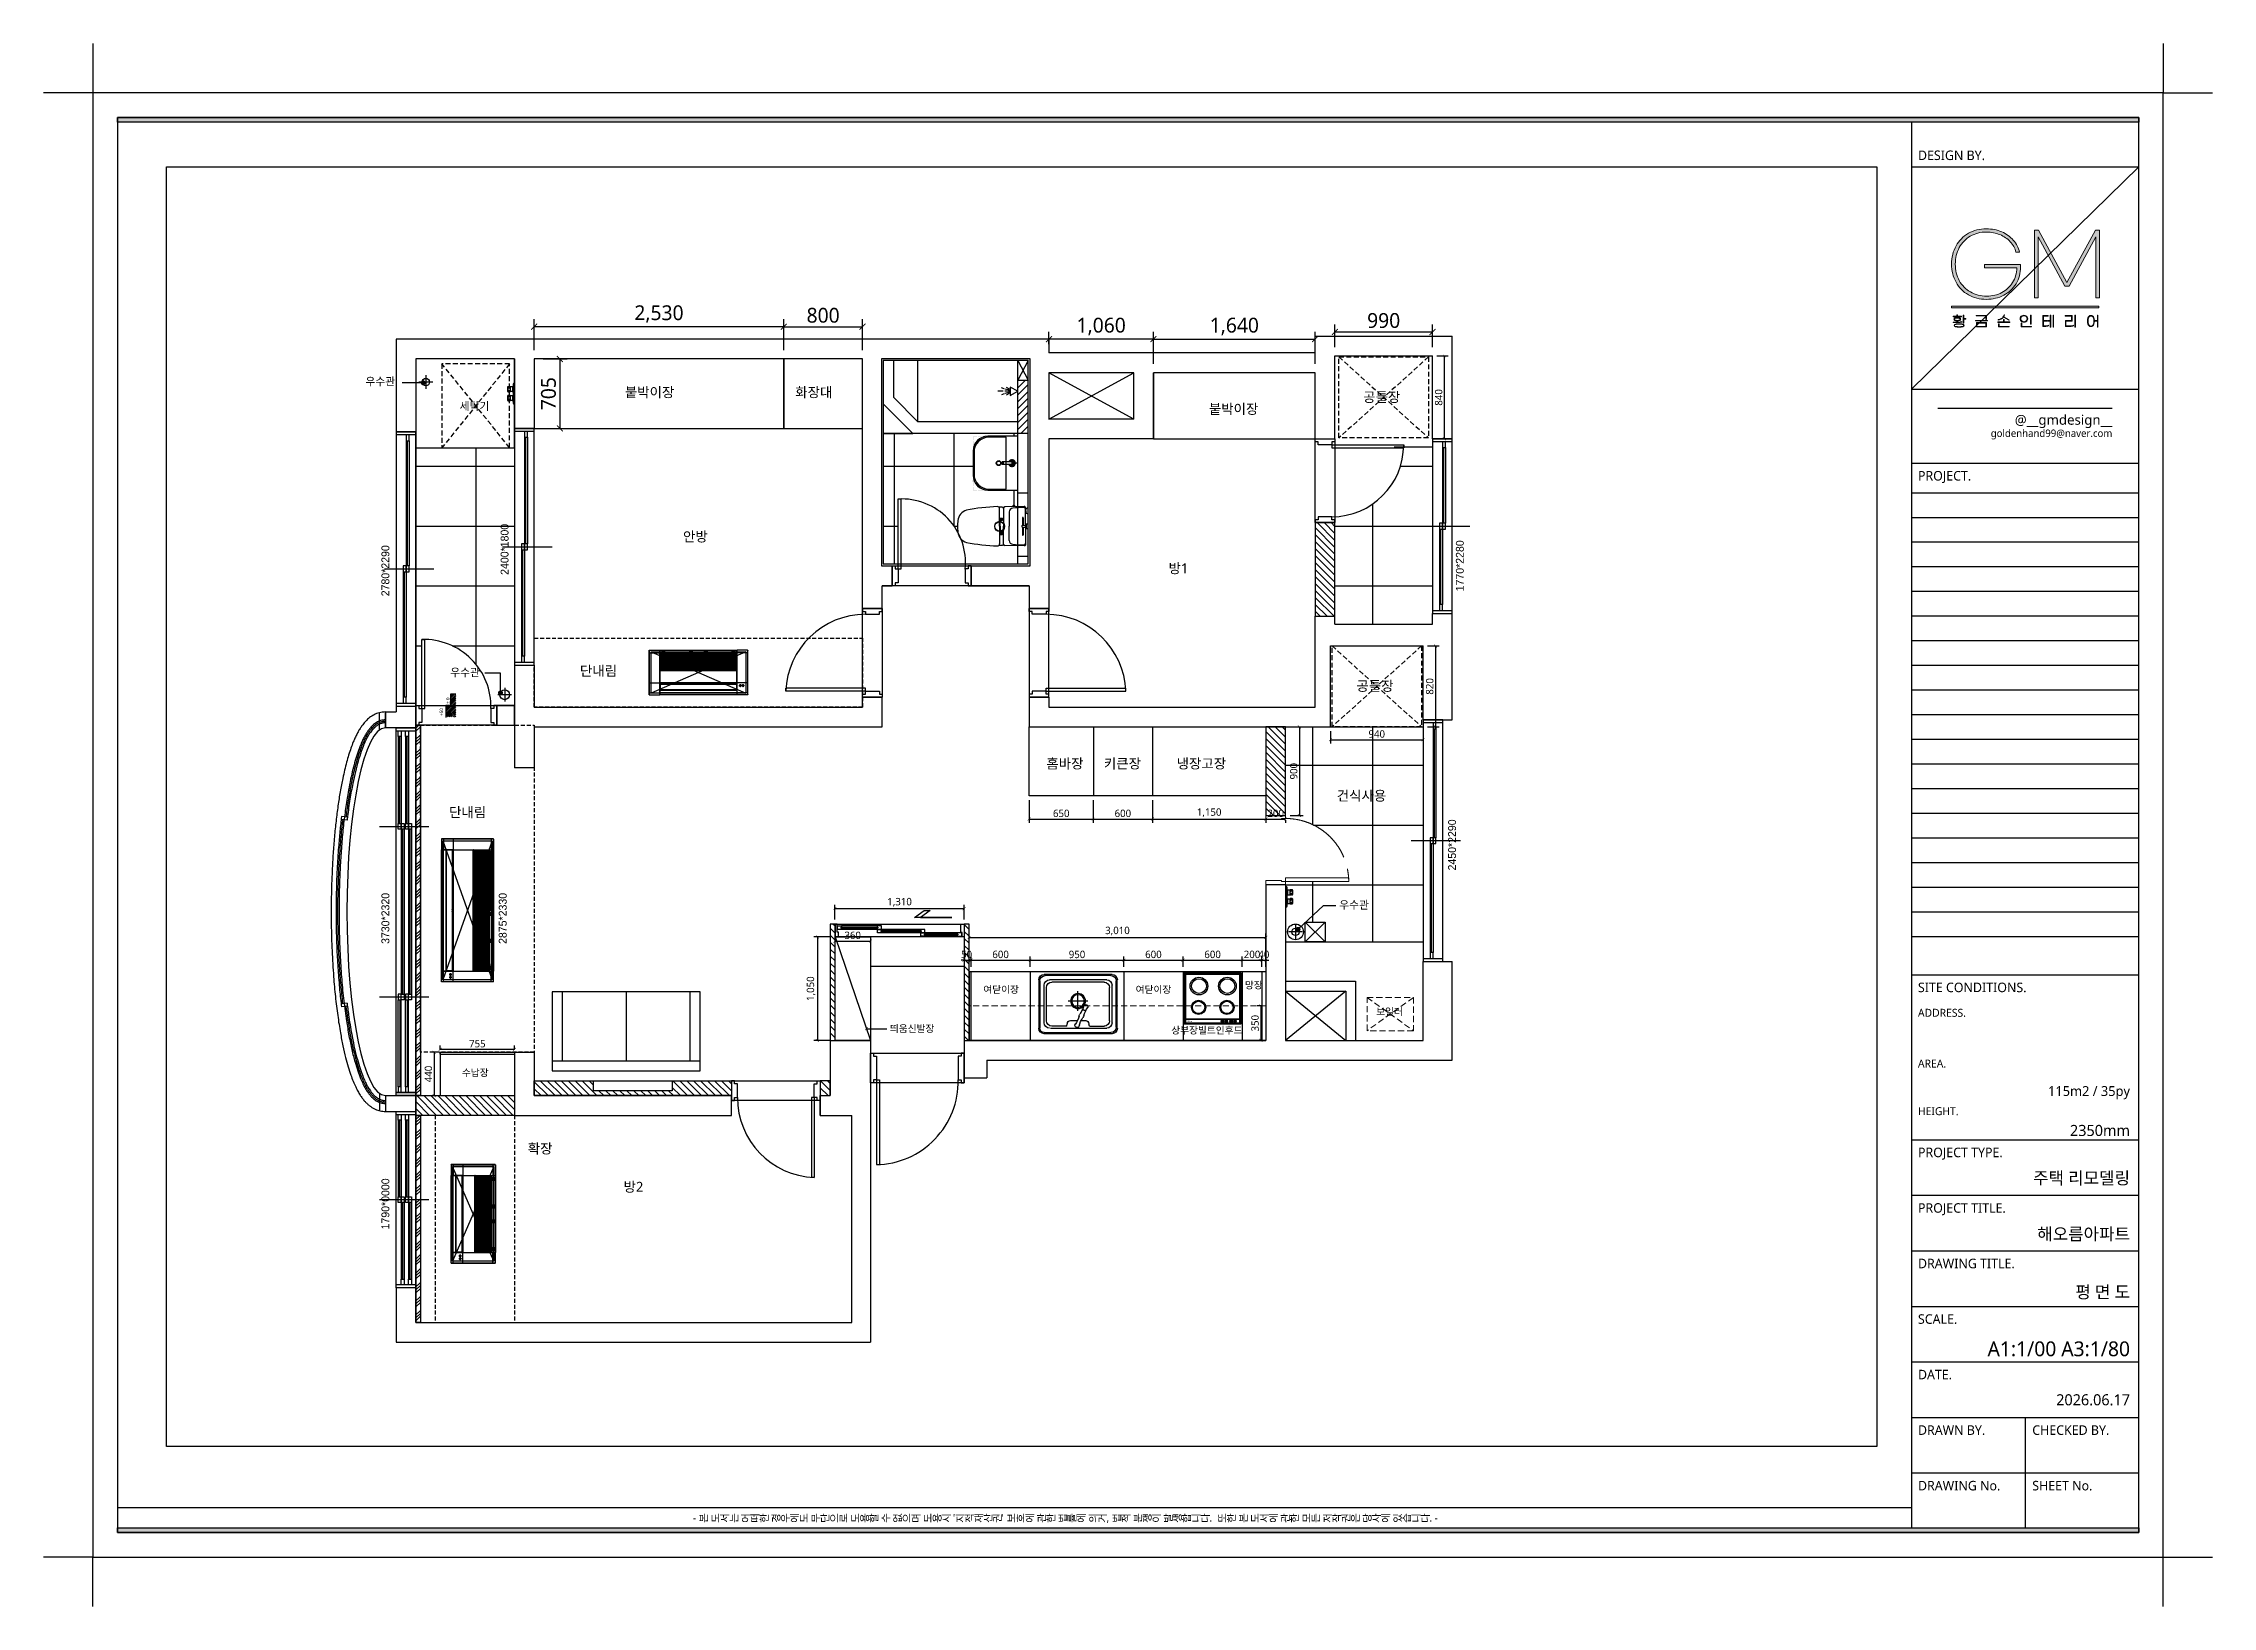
# Model space of a CAD drawing. Header units: inches. Extents: x 47110 to 276445, y 19043 to 183074.
# Drawn here: x 132899 to 154899, y 127159 to 143009 of the extents above; entities that cross this region are included whole.
import ezdxf
from ezdxf.enums import TextEntityAlignment as Align

# ---------------------------------------------------------------- set-up
doc = ezdxf.new("R2010")
doc.units = ezdxf.units.IN
doc.header["$LTSCALE"] = 50
doc.header["$MEASUREMENT"] = 0
doc.header["$PDSIZE"] = 700.071425
for name, pattern in [('CENTER2', [1.125, 0.75, -0.125, 0.125, -0.125]), ('DASHEDX2', [1.5, 1, -0.5]), ('DH-HID2', [1.2, 0.8, -0.4]), ('DOT', [0.25, 0, -0.25]), ('HIDDEN', [0.375, 0.25, -0.125]), ('HIDDEN2', [0.1875, 0.125, -0.0625])]:
    doc.linetypes.add(name, pattern=pattern)
for name, color, linetype in [('03-WAL NEW', 3, 'Continuous'), ('04_FUR', 6, 'Continuous'), ('06-FUR', 6, 'Continuous'), ('08-HAT', 8, 'Continuous'), ('3.기호.계단선', 30, 'Continuous'), ('_0', 7, 'Continuous'), ('_U+B808_U+C774_U+C5B4 2', 7, 'Continuous'), ('BATH', 4, 'Continuous'), ('C-WALL1', 2, 'Continuous'), ('CO-BATH', 6, 'Continuous'), ('CO-DOOR', 8, 'Continuous'), ('CO-FURB-DN', 9, 'Continuous'), ('fin', 5, 'Continuous'), ('FORM(YOURNAME)-11', 1, 'Continuous'), ('FU-FURM', 251, 'DH-HID2'), ('HAT', 8, 'Continuous'), ('HL', 6, 'HIDDEN'), ('Layer 1', 7, 'Continuous'), ('WAL NEW', 3, 'Continuous'), ('도면층2', 2, 'Continuous'), ('도면층4', 4, 'Continuous'), ('도면층5', 5, 'Continuous'), ('도면층8', 8, 'Continuous')]:
    doc.layers.add(name, color=color, linetype=linetype)
for name, color, linetype, lineweight in [('DIM', 7, 'Continuous', 15), ('hid', 8, 'HIDDEN2', 5), ('text', 7, 'Continuous', 0), ('wall2', 3, 'Continuous', 25), ('win', 4, 'Continuous', 18)]:
    doc.layers.add(name, color=color, linetype=linetype, lineweight=lineweight)
doc.layers.add('purge', color=190, linetype='Continuous', plot=False)
doc.styles.add('DH-TEXT', font='@Microsoft JhengHei Light.ttf')
doc.styles.add('N 맑은고딕', font='malgun.ttf')
doc.styles.add('NEW 맑은고딕', font='malgun.ttf')
doc.styles.add('YOURNAME', font='@Microsoft JhengHei Light.ttf')
doc.styles.add('코레일둥고', font='')
doc.styles.add('휴먼엑스포', font='Expo M.ttf')
doc.styles.get('코레일둥고').set_extended_font_data('THE정고딕110')
doc.dimstyles.new('JJ IN 30', dxfattribs={"dimscale": 30, "dimtxt": 2.5, "dimasz": 1, "dimexe": 1.25, "dimexo": 1.5, "dimtad": 1, "dimdec": 6, "dimlunit": 6, "dimtxsty": 'N 맑은고딕', "dimblk": 'ARCHTICK', "dimcen": 2.5, "dimclrd": 256, "dimclre": 256, "dimclrt": 256, "dimadec": 0, "dimazin": 0, "dimtfac": 1, "dimtdec": 6, "dimtix": 1, "dimtmove": 0, "dimatfit": 3, "dimldrblk": 'ARCHTICK', "dimfxl": 1, "dimarcsym": 0})
doc.dimstyles.new('JJ OUT 60', dxfattribs={"dimscale": 60, "dimtxt": 2.5, "dimasz": 1, "dimexe": 1.25, "dimexo": 1.5, "dimtad": 1, "dimdec": 6, "dimlunit": 6, "dimtxsty": 'N 맑은고딕', "dimblk": 'ARCHTICK', "dimcen": 2.5, "dimclrd": 256, "dimclre": 256, "dimclrt": 256, "dimadec": 0, "dimazin": 0, "dimtfac": 1, "dimtdec": 6, "dimtix": 1, "dimtmove": 0, "dimatfit": 3, "dimldrblk": 'ARCHTICK', "dimfxl": 1, "dimarcsym": 0})
pattern_1 = [(90, (51805.94, 28988.7), (-606.25, 0), []), (180, (51805.94, 28988.7), (-6e-14, -606.25), [])]
pattern_2 = [(315, (51805.94, 28988.675), (35.355339, 35.355339), [])]

msp = doc.modelspace()

# ---------------------------------------------------------------- texts
at = {"style": 'N 맑은고딕'}
msp.add_text('세탁기', height=80, dxfattribs=at).set_placement((137121.0932488, 139290.7669478))
at = {"layer": 'text', "attachment_point": 1, "style": 'N 맑은고딕'}
for s, insert, char_height in [('붙박이장', (138796.1539872, 139521.4451949), 100), ('화장대', (140524.0127067, 139521.4451949), 100), ('공틀장', (146283.9388361, 139472.1279417), 100), ('붙박이장', (144719.0242641, 139351.5750311), 100), ('안방', (139385.929826, 138057.9699291), 100), ('방1', (144310.6751459, 137736.4649323), 100), ('단내림', (138340.5194672, 136696.5277276), 100), ('공틀장', (146215.8310166, 136543.3469541), 100), ('홈바장', (143070.6420635, 135756.5995318), 100), ('키큰장', (143654.3949047, 135756.5995318), 100), ('냉장고장', (144392.0724033, 135756.5995318), 100), ('건식사용', (146016.2738, 135430.3293026), 100), ('단내림', (137013.4006029, 135262.3935883), 100), ('여닫이장', (142432.1027133, 133450.0593031), 70), ('여닫이장', (143977.1504936, 133450.0593031), 70), ('망장', (145084.6984159, 133494.6504808), 70), ('보일러', (146416.2298456, 133225.5833798), 70), ('띄움신발장', (141484.0249379, 133053.8145906), 70), ('상부장빌트인후드', (144338.1097815, 133036.5128893), 70), ('수납장', (137143.5502493, 132606.8654627), 70), ('확장', (137811.5495748, 131852.8150617), 100), ('방2', (138783.3849383, 131465.1913167), 100)]:
    msp.add_mtext_dynamic_manual_height_columns(s, width=1069.940426943, gutter_width=500, heights=[0], dxfattribs=dict(at, insert=insert, char_height=char_height))
at = {"layer": '도면층4', "style": '휴먼엑스포'}
for s, p in [('+50', (136951.2069969, 136191.3992278)), ('%%P 0', (137017.2979621, 136313.0215018))]:
    msp.add_text(s, height=32.64508929, rotation=90, dxfattribs=at).set_placement(p)

# ---------------------------------------------------------------- blocks, each defined once
blk = doc.blocks.new('A$C004A4CAE')
at = {"layer": 'fin', "color": 6}
for p, q in [((0, 0), (0, 5)), ((200, 15), (10, 15)), ((36, 69), (36, 70)), ((84, 69), (36, 69)), ((51, 63), (36, 63)), ((51, 57), (36, 57)), ((51, 51), (36, 51)), ((36, 23), (36, 45)), ((84, 45), (36, 45)), ((82, 72), (38, 72)), ((82, 21), (38, 21)), ((43, 15), (43, 21)), ((84, 63), (69, 63)), ((84, 57), (69, 57)), ((84, 51), (69, 51)), ((77, 15), (77, 21)), ((84, 69), (84, 70)), ((84, 23), (84, 45)), ((126, 69), (126, 70)), ((174, 69), (126, 69)), ((141, 63), (126, 63)), ((141, 57), (126, 57)), ((141, 51), (126, 51)), ((174, 45), (126, 45)), ((126, 23), (126, 45)), ((172, 72), (128, 72)), ((172, 21), (128, 21)), ((133, 15), (133, 21)), ((174, 63), (159, 63)), ((174, 57), (159, 57)), ((174, 51), (159, 51)), ((167, 15), (167, 21)), ((174, 69), (174, 70)), ((174, 23), (174, 45)), ((210, 0), (210, 5))]:
    blk.add_line(p, q, dxfattribs=at)
for centre, radius, start, end in [((10, 5), 10, 90, 180), ((36, 66), 3, 90, 270), ((36, 60), 3, 90, 270), ((36, 54), 3, 90, 270), ((36, 48), 3, 90, 270), ((38, 70), 2, 90, 180), ((38, 23), 2, 180, 270), ((51, 66), 3, 90, 270), ((51, 60), 3, 90, 270), ((51, 54), 3, 90, 270), ((51, 48), 3, 90, 270), ((69, 66), 3, 270, 90), ((69, 60), 3, 270, 90), ((69, 54), 3, 270, 90), ((69, 48), 3, 270, 90), ((82, 70), 2, 0, 90), ((82, 23), 2, 270, 0), ((84, 66), 3, 270, 90), ((84, 60), 3, 270, 90), ((84, 54), 3, 270, 90), ((84, 48), 3, 270, 90), ((126, 66), 3, 90, 270), ((126, 60), 3, 90, 270), ((126, 54), 3, 90, 270), ((126, 48), 3, 90, 270), ((128, 70), 2, 90, 180), ((128, 23), 2, 180, 270), ((141, 66), 3, 90, 270), ((141, 60), 3, 90, 270), ((141, 54), 3, 90, 270), ((141, 48), 3, 90, 270), ((159, 66), 3, 270, 90), ((159, 60), 3, 270, 90), ((159, 54), 3, 270, 90), ((159, 48), 3, 270, 90), ((172, 70), 2, 0, 90), ((172, 23), 2, 270, 0), ((174, 66), 3, 270, 90), ((174, 60), 3, 270, 90), ((174, 54), 3, 270, 90), ((174, 48), 3, 270, 90), ((200, 5), 10, 0, 90)]:
    blk.add_arc(centre, radius, start, end, dxfattribs=at)
blk = doc.blocks.new('fffsere')
for p, q in [((61421, 27949), (62361, 27949)), ((60966, 25769), (62361, 25769))]:
    blk.add_line(p, q)
at = {"color": 8}
for p, q in [((61366, 25769), (61166, 25969)), ((61366, 25969), (61166, 25769))]:
    blk.add_line(p, q, dxfattribs=at)
blk.add_lwpolyline([(61366, 25769), (61166, 25769), (61166, 25969), (61366, 25969)], close=True, dxfattribs=at)
blk.add_circle((58066, 29979), 50)
blk.add_circle((61066, 25869), 80, dxfattribs=at)
at = {"layer": 'C-WALL1'}
for p, q in [((61266, 30869), (61266, 31539)), ((61266, 28149), (61266, 29069))]:
    blk.add_line(p, q, dxfattribs=at)
at = {"layer": 'Layer 1'}
for centre, radius in [((52246, 31444), 37.5), ((53046, 28274), 50.5), ((61066, 25869), 37.5)]:
    blk.add_circle(centre, radius, dxfattribs=at)
at = {"layer": '도면층2'}
for p, q in [((61266, 31909), (62656, 31909)), ((61266, 31739), (61266, 31909)), ((62656, 30869), (62656, 31909)), ((58566, 31879), (51946, 31879)), ((51946, 31879), (51946, 30939)), ((58566, 31879), (58566, 31739)), ((61266, 31739), (58566, 31739)), ((61466, 30869), (61466, 31709)), ((61466, 31709), (62456, 31709)), ((62456, 30869), (62456, 31709)), ((53146, 31679), (52146, 31679)), ((52146, 31679), (52146, 30939)), ((53146, 31679), (53146, 30974)), ((56676, 31679), (53346, 31679)), ((53346, 31679), (53346, 30974)), ((56676, 29149), (56676, 31679)), ((59426, 31539), (58566, 31539)), ((58566, 31539), (58566, 31069)), ((59426, 31069), (59426, 31539)), ((59626, 30869), (59626, 31539)), ((61266, 31539), (59626, 31539)), ((59426, 31069), (58566, 31069)), ((52146, 30939), (51946, 30939)), ((51946, 30939), (52146, 30939)), ((53146, 30974), (53346, 30974)), ((59626, 30869), (58566, 30869)), ((58566, 30869), (58566, 29149)), ((62456, 30869), (62656, 30869)), ((56976, 29579), (56976, 29379)), ((57776, 29579), (57776, 29379)), ((56876, 29149), (56876, 29379)), ((56876, 29379), (56976, 29379)), ((57776, 29379), (58366, 29379)), ((58366, 29379), (58366, 29149)), ((56676, 29149), (56876, 29149)), ((58566, 29149), (58366, 29149)), ((61466, 28989), (61466, 29069)), ((62456, 28989), (62456, 29099)), ((62456, 29099), (62656, 29099)), ((62656, 28019), (62656, 29099)), ((61466, 28989), (62456, 28989)), ((61421, 27949), (61421, 28769)), ((61421, 28769), (62361, 28769)), ((62361, 28019), (62361, 28769)), ((53146, 28574), (53146, 27534)), ((53146, 28574), (53346, 28574)), ((53346, 28574), (53346, 28149)), ((56676, 28149), (56676, 28249)), ((56676, 28249), (56876, 28249)), ((56876, 27949), (56876, 28249)), ((58366, 28249), (58366, 27949)), ((58566, 28249), (58366, 28249)), ((58566, 28249), (58566, 28149)), ((51836, 28099), (51836, 27939)), ((51836, 28099), (51946, 28099)), ((51946, 28159), (51946, 28099)), ((51946, 28159), (52146, 28159)), ((52146, 28159), (52146, 27939)), ((53346, 28149), (56676, 28149)), ((53346, 27949), (53346, 27534)), ((53346, 27949), (56876, 27949)), ((58366, 27949), (61421, 27949)), ((58566, 28149), (61266, 28149)), ((62361, 28019), (62656, 28019)), ((62361, 28019), (62561, 28019)), ((52146, 27939), (51836, 27939)), ((53346, 27534), (53146, 27534)), ((60766, 26349), (60766, 24769)), ((60766, 26349), (60966, 26349)), ((60966, 26349), (60966, 24769)), ((62361, 25569), (62656, 25569)), ((62361, 24769), (62361, 25569)), ((62361, 25569), (62561, 25569)), ((62656, 24569), (62656, 25569)), ((60966, 25369), (61676, 25369)), ((61676, 25369), (61676, 24769)), ((60966, 25269), (61576, 25269)), ((61576, 25269), (61576, 24769)), ((53146, 24649), (53146, 24009)), ((53146, 24649), (53346, 24649)), ((53146, 24649), (53346, 24649)), ((53346, 24649), (53346, 24209)), ((56346, 24769), (56346, 24209)), ((56346, 24769), (56756, 24769)), ((56756, 24769), (56756, 21709)), ((57706, 24769), (57706, 24389)), ((57706, 24769), (60766, 24769)), ((60966, 24769), (62361, 24769)), ((56756, 24589), (56756, 24389)), ((57706, 24589), (57706, 24389)), ((57936, 24569), (57936, 24389)), ((57936, 24569), (62656, 24569)), ((51836, 24209), (52146, 24209)), ((51836, 24209), (51836, 24049)), ((52146, 24209), (52146, 24049)), ((53346, 24209), (55346, 24209)), ((55346, 24009), (55346, 24209)), ((56246, 24209), (56346, 24209)), ((56246, 24009), (56246, 24209)), ((57706, 24389), (57936, 24389)), ((51836, 24049), (52146, 24049)), ((53146, 24009), (55346, 24009)), ((56246, 24009), (56566, 24009)), ((56566, 21909), (56566, 24009)), ((51946, 22259), (51946, 21709)), ((52146, 22259), (51946, 22259)), ((52146, 22259), (52146, 21909)), ((52146, 21909), (56566, 21909)), ((51946, 21709), (56756, 21709))]:
    blk.add_line(p, q, dxfattribs=at)
blk.add_lwpolyline([(56866, 29579), (58376, 29579), (58376, 31679), (56866, 31679)], close=True, dxfattribs=at)
blk.add_lwpolyline([(58366, 29379), (56876, 29379)], dxfattribs=at)
at = {"layer": '도면층4'}
for p, q in [((52221, 31436), (52008, 31436)), ((52146, 30939), (51946, 30939)), ((51946, 30939), (51946, 28159)), ((52146, 30909), (51946, 30909)), ((52061, 29581), (52061, 30849)), ((52146, 28159), (52146, 30939)), ((53346, 30974), (53146, 30974)), ((53146, 30974), (53146, 28574)), ((53346, 30944), (53146, 30944)), ((53261, 29804), (53261, 30884)), ((53346, 28574), (53346, 30974)), ((62656, 30869), (62456, 30869)), ((62456, 30869), (62456, 29099)), ((62656, 30839), (62456, 30839)), ((62656, 29099), (62656, 30869)), ((62571, 30014), (62571, 30779)), ((57036, 29549), (57036, 30259)), ((57036, 30259), (57066, 30259)), ((57066, 29549), (57066, 30258)), ((62336, 29984), (62836, 29984)), ((62541, 29189), (62541, 29954)), ((53026, 29774), (53526, 29774)), ((53231, 28664), (53231, 29744)), ((51826, 29551), (52326, 29551)), ((52031, 28249), (52031, 29521)), ((56976, 29379), (56976, 29579)), ((56976, 29579), (56976, 29379)), ((57036, 29549), (57066, 29549)), ((57776, 29579), (57776, 29379)), ((57776, 29379), (56976, 29379)), ((56676, 28249), (56676, 29149)), ((56676, 29149), (56876, 29149)), ((56876, 29149), (56876, 28249)), ((58366, 29149), (58366, 28249)), ((58566, 29149), (58366, 29149)), ((58566, 28249), (58566, 29149)), ((62456, 29129), (62656, 29129)), ((62456, 29099), (62656, 29099)), ((53146, 28604), (53346, 28604)), ((53146, 28574), (53346, 28574)), ((51946, 28189), (52146, 28189)), ((55896, 28309), (55896, 28339)), ((56706, 28309), (55896, 28309)), ((56706, 28339), (55897, 28339)), ((56876, 28249), (56676, 28249)), ((56676, 28249), (56876, 28249)), ((56706, 28309), (56706, 28339)), ((58366, 28249), (58566, 28249)), ((58566, 28249), (58366, 28249)), ((58536, 28339), (59346, 28339)), ((58536, 28309), (58536, 28339)), ((58536, 28309), (59346, 28309)), ((59346, 28309), (59346, 28339)), ((51776, 27916), (51776, 28091)), ((51836, 27939), (51836, 28099)), ((51946, 28159), (52146, 28159)), ((62561, 28019), (62361, 28019)), ((62361, 28019), (62361, 25569)), ((62561, 27989), (62361, 27989)), ((62561, 25569), (62561, 28019)), ((51946, 24209), (51946, 27939)), ((51946, 27939), (52146, 27939)), ((51946, 27909), (52146, 27909)), ((51982, 26969), (51982, 27849)), ((52056, 26969), (52056, 27849)), ((52146, 27939), (52146, 24209)), ((62476, 26824), (62476, 27929)), ((51447, 27001), (51388, 27009)), ((51451, 27031), (51391, 27038)), ((51777, 26939), (52277, 26939)), ((52012, 25239), (52012, 26909)), ((52086, 25239), (52086, 26909)), ((62241, 26794), (62741, 26794)), ((62446, 25659), (62446, 26764)), ((62361, 25599), (62561, 25599)), ((62361, 25569), (62561, 25569)), ((51447, 25146), (51388, 25139)), ((51451, 25116), (51391, 25109)), ((51777, 25209), (52277, 25209)), ((51982, 25179), (51982, 24299)), ((52056, 25179), (52056, 24299)), ((56756, 24339), (56756, 24639)), ((56756, 24639), (57706, 24639)), ((56756, 24639), (56756, 24339)), ((57706, 24639), (57706, 24339)), ((51776, 24231), (51776, 24056)), ((51836, 24209), (51836, 24049)), ((52146, 24239), (51946, 24239)), ((51946, 24239), (52146, 24239)), ((52146, 24209), (51946, 24209)), ((51946, 24209), (52146, 24209)), ((55346, 24009), (55346, 24209)), ((56246, 24209), (56246, 24009)), ((56246, 24009), (56246, 24209)), ((57706, 24339), (56756, 24339)), ((56816, 24369), (56816, 23509)), ((56816, 24369), (56846, 24369)), ((56846, 24369), (56846, 23509)), ((51946, 22259), (51946, 24049)), ((51946, 24049), (52146, 24049)), ((51946, 24019), (52146, 24019)), ((52146, 24049), (52146, 22259)), ((51982, 23184), (51982, 23959)), ((52056, 23184), (52056, 23959)), ((56816, 23509), (56846, 23509)), ((51777, 23154), (52277, 23154)), ((52012, 22349), (52012, 23124)), ((52086, 22349), (52086, 23124)), ((52146, 22289), (51946, 22289)), ((52146, 22259), (51946, 22259))]:
    blk.add_line(p, q, dxfattribs=at)
at = {"layer": '도면층4', "color": 0}
for p, q in [((53003, 28494), (52844, 28494)), ((53003, 28292), (53003, 28494))]:
    blk.add_line(p, q, dxfattribs=at)
at = {"layer": '도면층4', "const_width": 25}
for points in [[(52233, 31436, -1), (52208, 31436, -1)], [(53016, 28292, -1), (52991, 28292, -1)], [(61105, 25895, -1), (61080, 25895, -1)]]:
    blk.add_lwpolyline(points, format="xyb", close=True, dxfattribs=at)
at = {"layer": '도면층4'}
for points in [[(52046, 30849), (52076, 30849), (52076, 30909), (52046, 30909)], [(53246, 30884), (53276, 30884), (53276, 30944), (53246, 30944)], [(62556, 30779), (62586, 30779), (62586, 30839), (62556, 30839)], [(62526, 29954), (62556, 29954), (62556, 30014), (62526, 30014)], [(62556, 29954), (62586, 29954), (62586, 30014), (62556, 30014)], [(53216, 29744), (53246, 29744), (53246, 29804), (53216, 29804)], [(53246, 29744), (53276, 29744), (53276, 29804), (53246, 29804)], [(52016, 29521), (52046, 29521), (52046, 29581), (52016, 29581)], [(52046, 29521), (52076, 29521), (52076, 29581), (52046, 29581)], [(62526, 29129), (62556, 29129), (62556, 29189), (62526, 29189)], [(53216, 28604), (53246, 28604), (53246, 28664), (53216, 28664)], [(52016, 28189), (52046, 28189), (52046, 28249), (52016, 28249)], [(62461, 27929), (62491, 27929), (62491, 27989), (62461, 27989)], [(51997, 27849), (51967, 27849), (51967, 27909), (51997, 27909)], [(52071, 27849), (52041, 27849), (52041, 27909), (52071, 27909)], [(51997, 26909), (51967, 26909), (51967, 26969), (51997, 26969)], [(52027, 26909), (51997, 26909), (51997, 26969), (52027, 26969)], [(52071, 26909), (52041, 26909), (52041, 26969), (52071, 26969)], [(52101, 26909), (52071, 26909), (52071, 26969), (52101, 26969)], [(62431, 26764), (62461, 26764), (62461, 26824), (62431, 26824)], [(62461, 26764), (62491, 26764), (62491, 26824), (62461, 26824)], [(62431, 25599), (62461, 25599), (62461, 25659), (62431, 25659)], [(51997, 25239), (51967, 25239), (51967, 25179), (51997, 25179)], [(52027, 25179), (51997, 25179), (51997, 25239), (52027, 25239)], [(52071, 25239), (52041, 25239), (52041, 25179), (52071, 25179)], [(52101, 25179), (52071, 25179), (52071, 25239), (52101, 25239)], [(51997, 24299), (51967, 24299), (51967, 24239), (51997, 24239)], [(52071, 24299), (52041, 24299), (52041, 24239), (52071, 24239)], [(51997, 23959), (51967, 23959), (51967, 24019), (51997, 24019)], [(52071, 23959), (52041, 23959), (52041, 24019), (52071, 24019)], [(51997, 23124), (51967, 23124), (51967, 23184), (51997, 23184)], [(52027, 23124), (51997, 23124), (51997, 23184), (52027, 23184)], [(52071, 23124), (52041, 23124), (52041, 23184), (52071, 23184)], [(52101, 23124), (52071, 23124), (52071, 23184), (52101, 23184)], [(52027, 22289), (51997, 22289), (51997, 22349), (52027, 22349)], [(52101, 22289), (52071, 22289), (52071, 22349), (52101, 22349)]]:
    blk.add_lwpolyline(points, close=True, dxfattribs=at)
for points in [[(56976, 29579), (57006, 29579), (57006, 29549), (57036, 29549), (57036, 29409), (57006, 29409), (57006, 29379), (56976, 29379), (56976, 29579)], [(57776, 29579), (57746, 29579), (57746, 29549), (57716, 29549), (57716, 29409), (57746, 29409), (57746, 29379), (57776, 29379), (57776, 29579)], [(56676, 29149), (56676, 29119), (56706, 29119), (56706, 29089), (56846, 29089), (56846, 29119), (56876, 29119), (56876, 29149), (56676, 29149)], [(58566, 29149), (58566, 29119), (58536, 29119), (58536, 29089), (58396, 29089), (58396, 29119), (58366, 29119), (58366, 29149), (58566, 29149)], [(56676, 28249), (56676, 28279), (56706, 28279), (56706, 28309), (56846, 28309), (56846, 28279), (56876, 28279), (56876, 28249), (56676, 28249)], [(58566, 28249), (58566, 28279), (58536, 28279), (58536, 28309), (58396, 28309), (58396, 28279), (58366, 28279), (58366, 28249), (58566, 28249)], [(61093, 25895), (61352, 26137), (61475, 26137)], [(56756, 24639), (56786, 24639), (56786, 24609), (56816, 24609), (56816, 24369), (56786, 24369), (56786, 24339), (56756, 24339), (56756, 24639)], [(57706, 24639), (57676, 24639), (57676, 24609), (57646, 24609), (57646, 24369), (57676, 24369), (57676, 24339), (57706, 24339), (57706, 24639)]]:
    blk.add_lwpolyline(points, dxfattribs=at)
blk.add_ellipse((51836, 26074), major_axis=(0, -1865), ratio=0.209115, start_param=3.141593, end_param=6.283185, dxfattribs=at)
for points, knots in [([(51836, 28099), (51826, 28099), (51815, 28098), (51795, 28095), (51785, 28093), (51766, 28089), (51756, 28086), (51738, 28079), (51730, 28075), (51713, 28066), (51705, 28062), (51690, 28052), (51683, 28047), (51669, 28036), (51662, 28030), (51650, 28019), (51644, 28013), (51632, 28001), (51627, 27995), (51616, 27983), (51611, 27976), (51598, 27960), (51591, 27949), (51577, 27928), (51570, 27917), (51557, 27894), (51551, 27883), (51539, 27859), (51533, 27847), (51522, 27821), (51516, 27808), (51502, 27775), (51494, 27753), (51479, 27709), (51471, 27686), (51456, 27639), (51449, 27614), (51436, 27563), (51429, 27537), (51416, 27482), (51410, 27454), (51395, 27382), (51386, 27337), (51370, 27244), (51362, 27196), (51348, 27096), (51342, 27045), (51330, 26940), (51324, 26886), (51314, 26777), (51310, 26721), (51302, 26608), (51299, 26550), (51292, 26403), (51289, 26313), (51286, 26131), (51286, 26040), (51288, 25858), (51291, 25767), (51299, 25589), (51304, 25501), (51316, 25346), (51322, 25279), (51336, 25148), (51344, 25084), (51361, 24961), (51370, 24902), (51388, 24800), (51397, 24756), (51414, 24672), (51424, 24632), (51441, 24562), (51450, 24531), (51467, 24472), (51476, 24444), (51493, 24396), (51501, 24375), (51517, 24335), (51526, 24316), (51542, 24283), (51549, 24268), (51564, 24241), (51572, 24227), (51587, 24204), (51594, 24193), (51609, 24173), (51617, 24163), (51632, 24146), (51640, 24138), (51655, 24124), (51663, 24116), (51679, 24104), (51686, 24098), (51702, 24088), (51710, 24083), (51727, 24074), (51737, 24070), (51754, 24063), (51762, 24060), (51779, 24055), (51787, 24053), (51805, 24051), (51814, 24050), (51827, 24049), (51832, 24049), (51836, 24049)], [3.141593, 3.141593, 3.141593, 3.141593, 3.168318, 3.168318, 3.195044, 3.195044, 3.221769, 3.221769, 3.248494, 3.248494, 3.27522, 3.27522, 3.301945, 3.301945, 3.328671, 3.328671, 3.355396, 3.355396, 3.382122, 3.382122, 3.408847, 3.408847, 3.449894, 3.449894, 3.49094, 3.49094, 3.531987, 3.531987, 3.573034, 3.573034, 3.61408, 3.61408, 3.676622, 3.676622, 3.739165, 3.739165, 3.801707, 3.801707, 3.864249, 3.864249, 3.926792, 3.926792, 4.020706, 4.020706, 4.114621, 4.114621, 4.208536, 4.208536, 4.30245, 4.30245, 4.396365, 4.396365, 4.49028, 4.49028, 4.634291, 4.634291, 4.778302, 4.778302, 4.922313, 4.922313, 5.066325, 5.066325, 5.181637, 5.181637, 5.296949, 5.296949, 5.41226, 5.41226, 5.503569, 5.503569, 5.594878, 5.594878, 5.670836, 5.670836, 5.746794, 5.746794, 5.807886, 5.807886, 5.868978, 5.868978, 5.918382, 5.918382, 5.967786, 5.967786, 6.008559, 6.008559, 6.049333, 6.049333, 6.083253, 6.083253, 6.117174, 6.117174, 6.145316, 6.145316, 6.173458, 6.173458, 6.2016, 6.2016, 6.224938, 6.224938, 6.248275, 6.248275, 6.271612, 6.271612, 6.283185, 6.283185, 6.283185, 6.283185]), ([(51836, 28004), (51830, 28004), (51825, 28003), (51814, 28002), (51809, 28001), (51800, 27999), (51795, 27998), (51786, 27995), (51781, 27993), (51770, 27989), (51763, 27985), (51750, 27978), (51744, 27973), (51731, 27964), (51726, 27959), (51714, 27949), (51709, 27944), (51698, 27932), (51693, 27926), (51681, 27911), (51674, 27902), (51661, 27882), (51654, 27872), (51639, 27846), (51631, 27830), (51614, 27796), (51606, 27778), (51591, 27740), (51583, 27720), (51568, 27678), (51561, 27656), (51547, 27610), (51540, 27586), (51527, 27536), (51520, 27510), (51504, 27443), (51495, 27400), (51478, 27310), (51470, 27264), (51454, 27167), (51447, 27116), (51439, 27054), (51437, 27044), (51436, 27033)], [3.141593, 3.141593, 3.141593, 3.141593, 3.166318, 3.166318, 3.187264, 3.187264, 3.20821, 3.20821, 3.229156, 3.229156, 3.262365, 3.262365, 3.295574, 3.295574, 3.328782, 3.328782, 3.361991, 3.361991, 3.3952, 3.3952, 3.440977, 3.440977, 3.486755, 3.486755, 3.550178, 3.550178, 3.613602, 3.613602, 3.677025, 3.677025, 3.740448, 3.740448, 3.803872, 3.803872, 3.867295, 3.867295, 3.964001, 3.964001, 4.060707, 4.060707, 4.157413, 4.157413, 4.177157, 4.177157, 4.177157, 4.177157]), ([(51403, 27007), (51401, 26992), (51399, 26977), (51390, 26893), (51383, 26823), (51371, 26673), (51366, 26593), (51358, 26430), (51355, 26348), (51351, 26182), (51351, 26098), (51352, 25932), (51353, 25848), (51359, 25684), (51363, 25602), (51372, 25457), (51377, 25393), (51389, 25268), (51395, 25207), (51402, 25145), (51402, 25143), (51403, 25141)], [4.195377, 4.195377, 4.195377, 4.195377, 4.222598, 4.222598, 4.345169, 4.345169, 4.477941, 4.477941, 4.610712, 4.610712, 4.743484, 4.743484, 4.876255, 4.876255, 5.009026, 5.009026, 5.117207, 5.117207, 5.225387, 5.225387, 5.229401, 5.229401, 5.229401, 5.229401]), ([(51436, 25114), (51441, 25073), (51447, 25032), (51460, 24941), (51468, 24891), (51485, 24797), (51494, 24752), (51513, 24667), (51523, 24627), (51541, 24557), (51550, 24526), (51567, 24474), (51574, 24452), (51590, 24409), (51598, 24389), (51614, 24351), (51623, 24333), (51639, 24302), (51646, 24289), (51659, 24267), (51665, 24258), (51678, 24240), (51684, 24232), (51697, 24216), (51704, 24209), (51717, 24195), (51724, 24189), (51739, 24177), (51747, 24172), (51761, 24163), (51768, 24160), (51781, 24154), (51788, 24151), (51800, 24148), (51806, 24147), (51817, 24145), (51823, 24144), (51832, 24144), (51834, 24144), (51836, 24144)], [5.247621, 5.247621, 5.247621, 5.247621, 5.324675, 5.324675, 5.424788, 5.424788, 5.521763, 5.521763, 5.618738, 5.618738, 5.699752, 5.699752, 5.76575, 5.76575, 5.831749, 5.831749, 5.897747, 5.897747, 5.951128, 5.951128, 5.993839, 5.993839, 6.036549, 6.036549, 6.077683, 6.077683, 6.118817, 6.118817, 6.15995, 6.15995, 6.191936, 6.191936, 6.223923, 6.223923, 6.247082, 6.247082, 6.273818, 6.273818, 6.283185, 6.283185, 6.283185, 6.283185]), ([(51447, 25146), (51453, 25098), (51459, 25052), (51476, 24937), (51487, 24870), (51507, 24765), (51515, 24724), (51533, 24647), (51542, 24610), (51561, 24543), (51570, 24512), (51588, 24457), (51597, 24432), (51614, 24390), (51621, 24373), (51636, 24339), (51644, 24324), (51658, 24298), (51664, 24288), (51675, 24270), (51680, 24263), (51690, 24249), (51695, 24242), (51704, 24231), (51708, 24227), (51715, 24218), (51719, 24214), (51727, 24206), (51732, 24203), (51742, 24194), (51749, 24189), (51762, 24180), (51769, 24176), (51782, 24170), (51789, 24167), (51798, 24164), (51801, 24163), (51808, 24162), (51811, 24161), (51818, 24160), (51821, 24159), (51828, 24159), (51831, 24159), (51835, 24159), (51835, 24159), (51836, 24159)], [5.229334, 5.229334, 5.229334, 5.229334, 5.316844, 5.316844, 5.451769, 5.451769, 5.542972, 5.542972, 5.633865, 5.633865, 5.717545, 5.717545, 5.794034, 5.794034, 5.8552, 5.8552, 5.916366, 5.916366, 5.961428, 5.961428, 5.996458, 5.996458, 6.031489, 6.031489, 6.056961, 6.056961, 6.082434, 6.082434, 6.107906, 6.107906, 6.146411, 6.146411, 6.184916, 6.184916, 6.216404, 6.216404, 6.232502, 6.232502, 6.248601, 6.248601, 6.2647, 6.2647, 6.279716, 6.279716, 6.283185, 6.283185, 6.283185, 6.283185])]:
    blk.add_open_spline(points, degree=3, knots=knots, dxfattribs=at)
at = {"layer": '도면층5'}
for p, q in [((52246, 31514), (52246, 31374)), ((52316, 31444), (52176, 31444)), ((52046, 30849), (52046, 29581)), ((52076, 30849), (52076, 29581)), ((53246, 30884), (53246, 29804)), ((53276, 30884), (53276, 29804)), ((62556, 30779), (62556, 30014)), ((62586, 30779), (62586, 30014)), ((62526, 29954), (62526, 29189)), ((62556, 29954), (62556, 29189)), ((53216, 29744), (53216, 28664)), ((53246, 29744), (53246, 28664)), ((52016, 29521), (52016, 28249)), ((52046, 29521), (52046, 28249)), ((53116, 28274), (52976, 28274)), ((53046, 28344), (53046, 28204)), ((51967, 27849), (51967, 26969)), ((51997, 27849), (51997, 26969)), ((52041, 27849), (52041, 26969)), ((52071, 27849), (52071, 26969)), ((62461, 27929), (62461, 26824)), ((62491, 27929), (62491, 26824)), ((51997, 26909), (51997, 25239)), ((52027, 26909), (52027, 25239)), ((52071, 26909), (52071, 25239)), ((52101, 26909), (52101, 25239)), ((62431, 26764), (62431, 25659)), ((62461, 26764), (62461, 25659)), ((61136, 25869), (60996, 25869)), ((61066, 25939), (61066, 25799)), ((51967, 24299), (51967, 25179)), ((51997, 24299), (51997, 25179)), ((52041, 24299), (52041, 25179)), ((52071, 24299), (52071, 25179)), ((51967, 23959), (51967, 23184)), ((51997, 23959), (51997, 23184)), ((52041, 23959), (52041, 23184)), ((52071, 23959), (52071, 23184)), ((51997, 23124), (51997, 22349)), ((52027, 23124), (52027, 22349)), ((52071, 23124), (52071, 22349)), ((52101, 23124), (52101, 22349))]:
    blk.add_line(p, q, dxfattribs=at)
for centre, radius, start, end in [((57074, 29613), 646, 354.2444, 93.3276), ((56706, 28279), 810, 90, 177.8774), ((58536, 28279), 810, 2.1226, 90), ((56801, 24354), 845, 270.9961, 1.0008)]:
    blk.add_arc(centre, radius, start, end, dxfattribs=at)
for points, knots in [([(51836, 28019), (51828, 28019), (51820, 28018), (51804, 28016), (51796, 28014), (51780, 28009), (51773, 28006), (51759, 28000), (51752, 27996), (51738, 27988), (51732, 27984), (51720, 27974), (51714, 27969), (51702, 27959), (51697, 27953), (51686, 27941), (51681, 27935), (51668, 27920), (51661, 27910), (51647, 27888), (51640, 27877), (51626, 27854), (51620, 27842), (51607, 27816), (51601, 27803), (51589, 27775), (51583, 27760), (51567, 27721), (51558, 27696), (51541, 27642), (51532, 27614), (51516, 27554), (51508, 27523), (51493, 27459), (51485, 27425), (51471, 27356), (51464, 27320), (51449, 27231), (51440, 27176), (51425, 27064), (51417, 27006), (51404, 26886), (51398, 26825), (51388, 26699), (51384, 26635), (51376, 26505), (51373, 26440), (51369, 26307), (51367, 26240), (51366, 26079), (51366, 25984), (51370, 25797), (51373, 25703), (51382, 25535), (51387, 25459), (51399, 25312), (51406, 25240), (51422, 25100), (51431, 25033), (51449, 24915), (51458, 24864), (51476, 24766), (51486, 24719), (51506, 24631), (51517, 24589), (51537, 24518), (51546, 24489), (51565, 24434), (51574, 24408), (51592, 24364), (51601, 24345), (51617, 24310), (51626, 24293), (51642, 24266), (51650, 24254), (51665, 24232), (51673, 24222), (51688, 24204), (51695, 24196), (51709, 24182), (51717, 24176), (51731, 24165), (51737, 24160), (51751, 24152), (51758, 24148), (51773, 24141), (51781, 24138), (51795, 24134), (51802, 24132), (51816, 24130), (51823, 24129), (51832, 24129), (51834, 24129), (51836, 24129)], [3.141593, 3.141593, 3.141593, 3.141593, 3.173311, 3.173311, 3.20503, 3.20503, 3.236748, 3.236748, 3.268467, 3.268467, 3.300186, 3.300186, 3.331904, 3.331904, 3.363623, 3.363623, 3.395341, 3.395341, 3.443287, 3.443287, 3.491233, 3.491233, 3.539178, 3.539178, 3.587124, 3.587124, 3.63507, 3.63507, 3.711402, 3.711402, 3.787733, 3.787733, 3.864065, 3.864065, 3.940397, 3.940397, 4.016729, 4.016729, 4.123898, 4.123898, 4.231068, 4.231068, 4.338237, 4.338237, 4.445407, 4.445407, 4.552576, 4.552576, 4.659745, 4.659745, 4.809975, 4.809975, 4.960205, 4.960205, 5.086499, 5.086499, 5.212792, 5.212792, 5.339086, 5.339086, 5.44248, 5.44248, 5.545875, 5.545875, 5.649269, 5.649269, 5.72978, 5.72978, 5.810291, 5.810291, 5.874476, 5.874476, 5.93866, 5.93866, 5.989571, 5.989571, 6.040481, 6.040481, 6.081352, 6.081352, 6.122223, 6.122223, 6.154904, 6.154904, 6.187585, 6.187585, 6.220266, 6.220266, 6.247514, 6.247514, 6.274762, 6.274762, 6.283185, 6.283185, 6.283185, 6.283185]), ([(51836, 27989), (51832, 27989), (51828, 27988), (51819, 27988), (51815, 27987), (51806, 27985), (51802, 27984), (51793, 27982), (51789, 27980), (51780, 27977), (51776, 27975), (51767, 27970), (51762, 27967), (51752, 27961), (51747, 27958), (51738, 27950), (51734, 27946), (51724, 27938), (51719, 27933), (51709, 27922), (51704, 27916), (51694, 27904), (51689, 27897), (51679, 27883), (51674, 27876), (51665, 27861), (51660, 27853), (51651, 27836), (51646, 27828), (51633, 27801), (51624, 27782), (51607, 27742), (51599, 27721), (51581, 27668), (51570, 27636), (51550, 27567), (51541, 27531), (51522, 27455), (51514, 27415), (51495, 27323), (51486, 27270), (51468, 27158), (51459, 27099), (51450, 27026), (51449, 27013), (51447, 27001)], [3.141593, 3.141593, 3.141593, 3.141593, 3.160837, 3.160837, 3.182628, 3.182628, 3.204419, 3.204419, 3.22621, 3.22621, 3.248001, 3.248001, 3.275456, 3.275456, 3.302912, 3.302912, 3.330368, 3.330368, 3.360918, 3.360918, 3.395873, 3.395873, 3.430828, 3.430828, 3.465472, 3.465472, 3.500117, 3.500117, 3.534761, 3.534761, 3.60405, 3.60405, 3.673339, 3.673339, 3.765181, 3.765181, 3.857022, 3.857022, 3.948863, 3.948863, 4.059057, 4.059057, 4.173155, 4.173155, 4.195444, 4.195444, 4.195444, 4.195444]), ([(51391, 27038), (51385, 26990), (51380, 26941), (51370, 26838), (51365, 26784), (51355, 26656), (51350, 26581), (51342, 26416), (51339, 26326), (51336, 26144), (51336, 26053), (51338, 25871), (51340, 25780), (51347, 25620), (51351, 25550), (51361, 25413), (51366, 25346), (51378, 25222), (51385, 25165), (51391, 25109)], [4.177227, 4.177227, 4.177227, 4.177227, 4.265627, 4.265627, 4.357633, 4.357633, 4.482099, 4.482099, 4.626907, 4.626907, 4.771716, 4.771716, 4.916524, 4.916524, 5.031032, 5.031032, 5.14554, 5.14554, 5.247551, 5.247551, 5.247551, 5.247551])]:
    blk.add_open_spline(points, degree=3, knots=knots, dxfattribs=at)
at = {"layer": '도면층8'}
for p, q in [((58566, 31069), (59426, 31539)), ((59426, 31069), (58566, 31539)), ((60966, 25269), (61576, 24769)), ((61576, 25269), (60966, 24769))]:
    blk.add_line(p, q, dxfattribs=at)
for p, rotation in [((53146, 31221), 90), ((60966, 26330), 270)]:
    blk.add_blockref('A$C004A4CAE', p, dxfattribs=dict(rotation=rotation))
at = {"layer": '06-FUR', "color": 7, "linetype": 'DASHEDX2', "style": 'N 맑은고딕'}
for p in [(51634, 31409), (52494, 28460), (61510, 26102)]:
    blk.add_text('우수관', height=80, dxfattribs=at).set_placement(p)
at = {"layer": '도면층4', "style": '코레일둥고'}
for s, p in [('2400*1800', (53085, 29489)), ('2780*2290', (51876, 29272)), ('1770*2280', (62773, 29322)), ('2450*2290', (62694, 26492)), ('3730*2320', (51876, 25747)), ('2875*2330', (53066, 25747)), ('1790*0000', (51876, 22852))]:
    blk.add_text(s, height=80, rotation=90, dxfattribs=at).set_placement(p)
blk = doc.blocks.new('*U378')
at = {"layer": 'win', "linetype": 'Continuous', "transparency": 33554687}
for points in [[(30, 840), (30, 200), (70, 200), (70, 840)], [(0, 200), (0, 0), (40, 0), (40, 160), (30, 160), (30, 200)], [(700, 200), (700, 0), (660, 0), (660, 160), (670, 160), (670, 200)]]:
    blk.add_lwpolyline(points, close=True, dxfattribs=at)
at = {"layer": 'win', "linetype": 'CENTER2', "ltscale": 20, "transparency": 33554687}
blk.add_arc((30, 200), 640, 0, 90, dxfattribs=at)
blk = doc.blocks.new('SDFSFDSF')
at = {"color": 8}
for p, q in [((322329, 79815), (322329, 79708)), ((322329, 79815), (322859, 79815)), ((322332, 79708), (322329, 79708)), ((322329, 79092), (322329, 79706)), ((322332, 79706), (322329, 79706)), ((322330, 79816), (322858, 79816)), ((322332, 79708), (322332, 79706)), ((322335, 79708), (322332, 79708)), ((322335, 79706), (322332, 79706)), ((322332, 79660), (322332, 79685)), ((322335, 79685), (322332, 79685)), ((322335, 79660), (322332, 79660)), ((322333, 79706), (322333, 79708)), ((322333, 79684), (322333, 79685)), ((322333, 79685), (322333, 79685)), ((322336, 79685), (322333, 79685)), ((322333, 79660), (322333, 79684)), ((322333, 79684), (322333, 79660)), ((322333, 79684), (322336, 79684)), ((322333, 79684), (322333, 79684)), ((322333, 79684), (322333, 79684)), ((322336, 79660), (322333, 79660)), ((322333, 79660), (322333, 79660)), ((322333, 79660), (322333, 79660)), ((322333, 79660), (322336, 79660)), ((322333, 79660), (322333, 79660)), ((322333, 79660), (322333, 79660)), ((322338, 79708), (322335, 79708)), ((322338, 79706), (322335, 79706)), ((322338, 79685), (322335, 79685)), ((322338, 79660), (322335, 79660)), ((322339, 79685), (322336, 79685)), ((322336, 79684), (322339, 79684)), ((322339, 79660), (322336, 79660)), ((322336, 79660), (322339, 79660)), ((322340, 79675), (322337, 79672)), ((322337, 79672), (322340, 79675)), ((322337, 79672), (322340, 79670)), ((322340, 79670), (322337, 79672)), ((322337, 79672), (322337, 79672)), ((322337, 79672), (322337, 79672)), ((322337, 79672), (322337, 79672)), ((322337, 79672), (322337, 79672)), ((322337, 79672), (322337, 79672)), ((322337, 79672), (322337, 79672)), ((322337, 79672), (322337, 79672)), ((322337, 79672), (322337, 79672)), ((322342, 79708), (322338, 79708)), ((322342, 79706), (322338, 79706)), ((322342, 79685), (322338, 79685)), ((322342, 79660), (322338, 79660)), ((322343, 79685), (322339, 79685)), ((322339, 79684), (322342, 79684)), ((322342, 79660), (322339, 79660)), ((322339, 79660), (322343, 79660)), ((322343, 79677), (322340, 79675)), ((322340, 79675), (322343, 79677)), ((322340, 79670), (322343, 79667)), ((322343, 79667), (322340, 79670)), ((322346, 79708), (322342, 79708)), ((322346, 79706), (322342, 79706)), ((322346, 79685), (322342, 79685)), ((322342, 79684), (322346, 79684)), ((322346, 79660), (322342, 79660)), ((322346, 79660), (322342, 79660)), ((322346, 79685), (322343, 79685)), ((322343, 79677), (322343, 79667)), ((322343, 79667), (322343, 79677)), ((322343, 79677), (322343, 79677)), ((322343, 79677), (322343, 79677)), ((322343, 79677), (322343, 79677)), ((322343, 79677), (322343, 79677)), ((322343, 79677), (322343, 79677)), ((322343, 79677), (322343, 79677)), ((322343, 79677), (322343, 79677)), ((322343, 79677), (322343, 79677)), ((322343, 79677), (322343, 79677)), ((322343, 79677), (322343, 79677)), ((322343, 79677), (322343, 79677)), ((322343, 79667), (322343, 79667)), ((322343, 79667), (322343, 79667)), ((322343, 79667), (322343, 79667)), ((322343, 79667), (322343, 79667)), ((322343, 79667), (322343, 79667)), ((322343, 79667), (322343, 79667)), ((322343, 79667), (322343, 79667)), ((322343, 79667), (322343, 79667)), ((322343, 79667), (322343, 79667)), ((322343, 79667), (322343, 79667)), ((322343, 79667), (322343, 79667)), ((322343, 79660), (322346, 79660)), ((322345, 79685), (322345, 79685)), ((322345, 79660), (322345, 79660)), ((322350, 79708), (322346, 79708)), ((322350, 79706), (322346, 79706)), ((322350, 79685), (322346, 79685)), ((322350, 79685), (322346, 79685)), ((322346, 79684), (322350, 79684)), ((322350, 79660), (322346, 79660)), ((322346, 79660), (322350, 79660)), ((322350, 79660), (322346, 79660)), ((322348, 79685), (322348, 79685)), ((322348, 79660), (322348, 79660)), ((322354, 79708), (322350, 79708)), ((322354, 79706), (322350, 79706)), ((322354, 79685), (322350, 79685)), ((322354, 79685), (322350, 79685)), ((322350, 79684), (322354, 79684)), ((322354, 79660), (322350, 79660)), ((322350, 79660), (322354, 79660)), ((322354, 79660), (322350, 79660)), ((322353, 79685), (322353, 79685)), ((322353, 79660), (322353, 79660)), ((322354, 79815), (322354, 79816)), ((322354, 79816), (322354, 79816)), ((322354, 79815), (322354, 79708)), ((322354, 79708), (322354, 79706)), ((322739, 79708), (322354, 79708)), ((322354, 79685), (322354, 79706)), ((322531, 79706), (322354, 79706)), ((322370, 79685), (322354, 79685)), ((322354, 79684), (322354, 79685)), ((322354, 79685), (322354, 79685)), ((322356, 79685), (322354, 79685)), ((322354, 79684), (322354, 79660)), ((322354, 79684), (322356, 79684)), ((322354, 79411), (322354, 79660)), ((322370, 79660), (322354, 79660)), ((322354, 79660), (322354, 79660)), ((322354, 79660), (322354, 79660)), ((322354, 79660), (322356, 79660)), ((322356, 79660), (322354, 79660)), ((322355, 79685), (322355, 79685)), ((322355, 79660), (322355, 79660)), ((322357, 79685), (322356, 79685)), ((322356, 79684), (322358, 79684)), ((322356, 79660), (322357, 79660)), ((322358, 79660), (322356, 79660)), ((322358, 79685), (322357, 79685)), ((322357, 79660), (322358, 79660)), ((322359, 79685), (322358, 79685)), ((322358, 79684), (322359, 79684)), ((322358, 79660), (322359, 79660)), ((322359, 79660), (322358, 79660)), ((322360, 79685), (322359, 79685)), ((322359, 79684), (322359, 79685)), ((322359, 79685), (322359, 79685)), ((322359, 79684), (322359, 79660)), ((322359, 79684), (322360, 79684)), ((322359, 79660), (322360, 79660)), ((322360, 79660), (322359, 79660)), ((322359, 79660), (322359, 79660)), ((322359, 79660), (322359, 79660)), ((322362, 79685), (322360, 79685)), ((322360, 79684), (322362, 79684)), ((322360, 79660), (322362, 79660)), ((322362, 79660), (322360, 79660)), ((322367, 79685), (322362, 79685)), ((322362, 79685), (322362, 79685)), ((322362, 79685), (322362, 79684)), ((322362, 79660), (322362, 79684)), ((322362, 79684), (322367, 79684)), ((322367, 79660), (322362, 79660)), ((322362, 79660), (322367, 79660)), ((322362, 79660), (322362, 79660)), ((322362, 79660), (322362, 79660)), ((322372, 79685), (322367, 79685)), ((322367, 79685), (322367, 79685)), ((322367, 79685), (322367, 79685)), ((322367, 79685), (322367, 79685)), ((322367, 79685), (322367, 79684)), ((322367, 79685), (322367, 79685)), ((322367, 79685), (322367, 79684)), ((322367, 79684), (322367, 79660)), ((322367, 79660), (322367, 79684)), ((322367, 79684), (322372, 79684)), ((322367, 79684), (322367, 79684)), ((322367, 79684), (322367, 79684)), ((322372, 79660), (322367, 79660)), ((322367, 79660), (322372, 79660)), ((322367, 79660), (322367, 79660)), ((322367, 79660), (322367, 79660)), ((322367, 79660), (322367, 79660)), ((322367, 79660), (322367, 79660)), ((322367, 79660), (322367, 79660)), ((322367, 79660), (322367, 79660)), ((322367, 79660), (322367, 79660)), ((322367, 79660), (322367, 79660)), ((322370, 79701), (322370, 79685)), ((322370, 79701), (322380, 79701)), ((322371, 79685), (322370, 79685)), ((322371, 79660), (322370, 79660)), ((322370, 79660), (322370, 79411)), ((322371, 79685), (322371, 79701)), ((322371, 79685), (322372, 79685)), ((322371, 79632), (322371, 79660)), ((322371, 79660), (322372, 79660)), ((322372, 79685), (322372, 79660)), ((322372, 79684), (322372, 79685)), ((322372, 79685), (322372, 79685)), ((322372, 79684), (322372, 79660)), ((322372, 79660), (322372, 79660)), ((322372, 79660), (322372, 79660)), ((322379, 79701), (322379, 79632)), ((322380, 79098), (322380, 79701)), ((322381, 79701), (322381, 79098)), ((322381, 79701), (322392, 79701)), ((322382, 79098), (322382, 79701)), ((322383, 79632), (322383, 79701)), ((322391, 79701), (322391, 79632)), ((322392, 79098), (322392, 79701)), ((322393, 79701), (322393, 79098)), ((322393, 79701), (322403, 79701)), ((322394, 79098), (322394, 79701)), ((322395, 79632), (322395, 79701)), ((322403, 79098), (322403, 79701)), ((322403, 79701), (322403, 79632)), ((322405, 79701), (322405, 79098)), ((322405, 79701), (322415, 79701)), ((322405, 79098), (322405, 79701)), ((322407, 79632), (322407, 79701)), ((322415, 79098), (322415, 79701)), ((322415, 79701), (322415, 79632)), ((322417, 79701), (322417, 79098)), ((322417, 79701), (322427, 79701)), ((322417, 79098), (322417, 79701)), ((322418, 79632), (322418, 79701)), ((322426, 79701), (322426, 79632)), ((322427, 79098), (322427, 79701)), ((322429, 79701), (322429, 79098)), ((322429, 79701), (322439, 79701)), ((322429, 79098), (322429, 79701)), ((322430, 79632), (322430, 79701)), ((322438, 79701), (322438, 79632)), ((322439, 79098), (322439, 79701)), ((322440, 79701), (322440, 79098)), ((322440, 79701), (322450, 79701)), ((322441, 79098), (322441, 79701)), ((322442, 79632), (322442, 79701)), ((322450, 79098), (322450, 79701)), ((322450, 79701), (322450, 79632)), ((322452, 79701), (322452, 79098)), ((322452, 79701), (322462, 79701)), ((322453, 79098), (322453, 79701)), ((322454, 79632), (322454, 79701)), ((322462, 79098), (322462, 79701)), ((322462, 79701), (322462, 79632)), ((322464, 79701), (322464, 79098)), ((322464, 79701), (322474, 79701)), ((322464, 79098), (322464, 79701)), ((322466, 79632), (322466, 79701)), ((322474, 79098), (322474, 79701)), ((322474, 79701), (322474, 79632)), ((322476, 79701), (322476, 79098)), ((322476, 79701), (322486, 79701)), ((322476, 79098), (322476, 79701)), ((322477, 79632), (322477, 79701)), ((322485, 79701), (322485, 79632)), ((322486, 79098), (322486, 79701)), ((322488, 79701), (322488, 79098)), ((322488, 79701), (322498, 79701)), ((322488, 79098), (322488, 79701)), ((322489, 79632), (322489, 79701)), ((322497, 79701), (322497, 79632)), ((322498, 79098), (322498, 79701)), ((322499, 79701), (322499, 79098)), ((322499, 79701), (322509, 79701)), ((322500, 79098), (322500, 79701)), ((322501, 79632), (322501, 79701)), ((322509, 79098), (322509, 79701)), ((322509, 79701), (322509, 79632)), ((322511, 79701), (322511, 79098)), ((322511, 79701), (322519, 79701)), ((322512, 79098), (322512, 79701)), ((322513, 79632), (322513, 79701)), ((322518, 79701), (322518, 79098)), ((322519, 79098), (322519, 79701)), ((322525, 79708), (322525, 79706)), ((322526, 79706), (322526, 79708)), ((322531, 79092), (322531, 79706)), ((322531, 79704), (322532, 79704)), ((322531, 79684), (322532, 79684)), ((322531, 79684), (322533, 79684)), ((322532, 79682), (322531, 79682)), ((322531, 79681), (322532, 79681)), ((322532, 79704), (322533, 79704)), ((322532, 79684), (322533, 79684)), ((322533, 79682), (322532, 79682)), ((322532, 79681), (322532, 79682)), ((322532, 79682), (322532, 79682)), ((322532, 79682), (322532, 79682)), ((322532, 79682), (322533, 79682)), ((322532, 79681), (322532, 79681)), ((322532, 79681), (322532, 79681)), ((322533, 79704), (322533, 79684)), ((322533, 79684), (322533, 79684)), ((322533, 79684), (322533, 79684)), ((322533, 79684), (322533, 79684)), ((322533, 79684), (322533, 79684)), ((322533, 79684), (322533, 79684)), ((322533, 79684), (322533, 79684)), ((322533, 79684), (322533, 79684)), ((322533, 79684), (322533, 79684)), ((322533, 79684), (322533, 79684)), ((322533, 79684), (322533, 79684)), ((322533, 79684), (322533, 79684)), ((322533, 79684), (322533, 79684)), ((322533, 78686), (322533, 79682)), ((322533, 79682), (322533, 79682)), ((322533, 79682), (322533, 79682)), ((322533, 79682), (322533, 79682)), ((322533, 79682), (322533, 79682)), ((322533, 79682), (322533, 79682)), ((322533, 79682), (322533, 79682)), ((322533, 79682), (322533, 79682)), ((322533, 79682), (322533, 79682)), ((322533, 79682), (322533, 79682)), ((322533, 79682), (322533, 79682)), ((322533, 79682), (322533, 79682)), ((322533, 79682), (322533, 79682)), ((322533, 79682), (322533, 79682)), ((322533, 79682), (322533, 79682)), ((322534, 79707), (322534, 78476)), ((322535, 79707), (322534, 79707)), ((322535, 78476), (322535, 79707)), ((322538, 79707), (322535, 79707)), ((322535, 79707), (322535, 79707)), ((322538, 79707), (322538, 78476)), ((322738, 79707), (322538, 79707)), ((322541, 79708), (322541, 79707)), ((322543, 79707), (322543, 79708)), ((322738, 79707), (322738, 78476)), ((322739, 79707), (322738, 79707)), ((322739, 79815), (322739, 79816)), ((322739, 79816), (322739, 79816)), ((322739, 79815), (322739, 79708)), ((322739, 79708), (322739, 79707)), ((322839, 79708), (322739, 79708)), ((322739, 79707), (322813, 79707)), ((322739, 78476), (322739, 79707)), ((322739, 79707), (322739, 79707)), ((322740, 79706), (322739, 79707)), ((322739, 79707), (322739, 79707)), ((322739, 79677), (322739, 79677)), ((322739, 79677), (322740, 79677)), ((322740, 79677), (322740, 79706)), ((322740, 79706), (322767, 79706)), ((322740, 79677), (322748, 79677)), ((322748, 78479), (322748, 79703)), ((322750, 79703), (322748, 79703)), ((322748, 79703), (322748, 79703)), ((322751, 79703), (322750, 79703)), ((322751, 78479), (322751, 79703)), ((322751, 79703), (322810, 79703)), ((322759, 79772), (322758, 79770)), ((322758, 79770), (322759, 79772)), ((322759, 79771), (322758, 79769)), ((322758, 79770), (322758, 79769)), ((322758, 79769), (322758, 79770)), ((322758, 79769), (322758, 79767)), ((322758, 79769), (322758, 79767)), ((322758, 79767), (322758, 79769)), ((322758, 79767), (322759, 79766)), ((322758, 79767), (322759, 79765)), ((322759, 79766), (322758, 79767)), ((322759, 79744), (322758, 79742)), ((322758, 79742), (322759, 79744)), ((322759, 79743), (322758, 79741)), ((322758, 79742), (322758, 79741)), ((322758, 79741), (322758, 79742)), ((322758, 79741), (322758, 79740)), ((322758, 79741), (322758, 79739)), ((322758, 79740), (322758, 79741)), ((322758, 79740), (322759, 79738)), ((322759, 79738), (322758, 79740)), ((322758, 79739), (322759, 79737)), ((322760, 79775), (322759, 79773)), ((322761, 79774), (322759, 79773)), ((322759, 79773), (322759, 79771)), ((322759, 79773), (322759, 79772)), ((322759, 79772), (322760, 79773)), ((322759, 79770), (322760, 79772)), ((322759, 79769), (322759, 79770)), ((322759, 79767), (322759, 79769)), ((322760, 79766), (322759, 79767)), ((322759, 79766), (322760, 79764)), ((322759, 79765), (322759, 79766)), ((322759, 79765), (322759, 79764)), ((322761, 79763), (322759, 79765)), ((322759, 79764), (322760, 79763)), ((322760, 79747), (322759, 79745)), ((322761, 79746), (322759, 79745)), ((322759, 79745), (322759, 79743)), ((322759, 79745), (322759, 79744)), ((322759, 79744), (322760, 79745)), ((322759, 79742), (322760, 79744)), ((322759, 79741), (322759, 79742)), ((322759, 79739), (322759, 79741)), ((322760, 79738), (322759, 79739)), ((322759, 79738), (322760, 79736)), ((322759, 79737), (322759, 79738)), ((322759, 79737), (322759, 79736)), ((322761, 79735), (322759, 79737)), ((322759, 79736), (322760, 79735)), ((322762, 79776), (322760, 79775)), ((322760, 79773), (322761, 79774)), ((322760, 79773), (322761, 79774)), ((322760, 79772), (322760, 79773)), ((322760, 79765), (322760, 79766)), ((322761, 79763), (322760, 79765)), ((322760, 79764), (322762, 79762)), ((322760, 79763), (322762, 79762)), ((322762, 79748), (322760, 79747)), ((322760, 79745), (322761, 79747)), ((322760, 79745), (322761, 79746)), ((322760, 79744), (322760, 79745)), ((322760, 79737), (322760, 79738)), ((322761, 79735), (322760, 79737)), ((322760, 79736), (322762, 79734)), ((322760, 79735), (322762, 79734)), ((322761, 79774), (322762, 79776)), ((322762, 79775), (322761, 79774)), ((322761, 79774), (322762, 79775)), ((322762, 79762), (322761, 79763)), ((322762, 79762), (322761, 79763)), ((322761, 79747), (322762, 79748)), ((322761, 79746), (322762, 79747)), ((322762, 79747), (322761, 79746)), ((322762, 79735), (322761, 79735)), ((322762, 79734), (322761, 79735)), ((322764, 79776), (322762, 79775)), ((322762, 79775), (322764, 79776)), ((322763, 79776), (322762, 79776)), ((322762, 79776), (322764, 79776)), ((322762, 79762), (322764, 79761)), ((322763, 79762), (322762, 79762)), ((322762, 79762), (322763, 79761)), ((322764, 79761), (322762, 79762)), ((322763, 79749), (322762, 79748)), ((322762, 79747), (322764, 79748)), ((322764, 79748), (322762, 79747)), ((322762, 79748), (322764, 79748)), ((322763, 79734), (322762, 79735)), ((322762, 79734), (322764, 79733)), ((322762, 79734), (322763, 79733)), ((322764, 79733), (322762, 79734)), ((322765, 79777), (322763, 79776)), ((322765, 79761), (322763, 79762)), ((322763, 79761), (322765, 79760)), ((322765, 79749), (322763, 79749)), ((322765, 79733), (322763, 79734)), ((322763, 79733), (322765, 79732)), ((322766, 79777), (322764, 79776)), ((322764, 79776), (322766, 79777)), ((322764, 79776), (322765, 79776)), ((322764, 79761), (322766, 79761)), ((322766, 79761), (322764, 79761)), ((322766, 79749), (322764, 79748)), ((322764, 79748), (322766, 79749)), ((322764, 79748), (322765, 79748)), ((322764, 79733), (322766, 79733)), ((322766, 79733), (322764, 79733)), ((322766, 79777), (322765, 79777)), ((322765, 79776), (322766, 79776)), ((322765, 79761), (322765, 79761)), ((322765, 79761), (322766, 79761)), ((322766, 79761), (322765, 79761)), ((322765, 79760), (322766, 79760)), ((322766, 79749), (322765, 79749)), ((322765, 79748), (322766, 79748)), ((322766, 79733), (322765, 79733)), ((322765, 79732), (322766, 79732)), ((322769, 79776), (322766, 79777)), ((322768, 79777), (322766, 79777)), ((322766, 79777), (322766, 79777)), ((322766, 79777), (322766, 79777)), ((322766, 79777), (322769, 79776)), ((322766, 79776), (322768, 79776)), ((322766, 79761), (322766, 79761)), ((322766, 79761), (322766, 79761)), ((322766, 79761), (322767, 79761)), ((322766, 79761), (322766, 79761)), ((322766, 79761), (322766, 79761)), ((322766, 79761), (322766, 79761)), ((322766, 79761), (322768, 79761)), ((322768, 79761), (322766, 79761)), ((322769, 79761), (322766, 79761)), ((322766, 79760), (322768, 79760)), ((322769, 79748), (322766, 79749)), ((322768, 79749), (322766, 79749)), ((322766, 79749), (322766, 79749)), ((322766, 79749), (322766, 79749)), ((322766, 79749), (322769, 79748)), ((322766, 79748), (322768, 79748)), ((322768, 79733), (322766, 79733)), ((322766, 79733), (322766, 79733)), ((322766, 79733), (322766, 79733)), ((322766, 79733), (322768, 79733)), ((322769, 79733), (322766, 79733)), ((322766, 79732), (322768, 79732)), ((322767, 79704), (322766, 79704)), ((322766, 79704), (322766, 79704)), ((322767, 79704), (322767, 79707)), ((322768, 79704), (322767, 79704)), ((322769, 79704), (322767, 79704)), ((322767, 79704), (322767, 79704)), ((322769, 79777), (322768, 79777)), ((322768, 79776), (322769, 79776)), ((322768, 79761), (322771, 79762)), ((322769, 79762), (322768, 79761)), ((322768, 79760), (322770, 79761)), ((322769, 79749), (322768, 79749)), ((322768, 79748), (322769, 79748)), ((322769, 79734), (322768, 79733)), ((322768, 79733), (322771, 79734)), ((322768, 79732), (322770, 79733)), ((322770, 79704), (322768, 79704)), ((322771, 79776), (322769, 79777)), ((322771, 79775), (322769, 79776)), ((322769, 79776), (322771, 79775)), ((322769, 79776), (322771, 79775)), ((322770, 79762), (322769, 79762)), ((322771, 79762), (322769, 79761)), ((322771, 79748), (322769, 79749)), ((322769, 79748), (322771, 79747)), ((322771, 79747), (322769, 79748)), ((322769, 79748), (322771, 79747)), ((322770, 79734), (322769, 79734)), ((322771, 79734), (322769, 79733)), ((322770, 79704), (322769, 79704)), ((322772, 79763), (322770, 79762)), ((322770, 79761), (322771, 79762)), ((322772, 79735), (322770, 79734)), ((322770, 79733), (322771, 79734)), ((322772, 79704), (322770, 79704)), ((322772, 79704), (322770, 79704)), ((322772, 79775), (322771, 79776)), ((322772, 79774), (322771, 79775)), ((322771, 79775), (322772, 79774)), ((322771, 79775), (322772, 79774)), ((322771, 79762), (322772, 79763)), ((322771, 79762), (322772, 79763)), ((322772, 79763), (322771, 79762)), ((322772, 79747), (322771, 79748)), ((322771, 79747), (322772, 79746)), ((322772, 79746), (322771, 79747)), ((322771, 79747), (322772, 79746)), ((322771, 79734), (322772, 79735)), ((322771, 79734), (322772, 79735)), ((322772, 79735), (322771, 79734)), ((322773, 79773), (322772, 79775)), ((322773, 79773), (322772, 79774)), ((322772, 79774), (322773, 79773)), ((322772, 79774), (322773, 79773)), ((322773, 79766), (322772, 79764)), ((322772, 79763), (322773, 79765)), ((322773, 79765), (322772, 79763)), ((322772, 79764), (322772, 79763)), ((322772, 79763), (322773, 79764)), ((322773, 79746), (322772, 79747)), ((322772, 79746), (322773, 79745)), ((322773, 79745), (322772, 79746)), ((322772, 79746), (322773, 79745)), ((322773, 79738), (322772, 79737)), ((322772, 79737), (322772, 79735)), ((322772, 79735), (322773, 79737)), ((322773, 79737), (322772, 79735)), ((322772, 79735), (322773, 79736)), ((322773, 79704), (322772, 79704)), ((322773, 79704), (322772, 79704)), ((322774, 79771), (322773, 79773)), ((322773, 79773), (322773, 79771)), ((322774, 79772), (322773, 79773)), ((322773, 79773), (322774, 79771)), ((322773, 79771), (322774, 79770)), ((322774, 79767), (322773, 79766)), ((322774, 79767), (322773, 79765)), ((322773, 79765), (322774, 79766)), ((322773, 79764), (322774, 79765)), ((322774, 79744), (322773, 79746)), ((322773, 79745), (322773, 79744)), ((322774, 79744), (322773, 79745)), ((322773, 79745), (322774, 79743)), ((322773, 79744), (322774, 79742)), ((322774, 79739), (322773, 79738)), ((322774, 79739), (322773, 79737)), ((322773, 79737), (322774, 79738)), ((322773, 79736), (322774, 79738)), ((322775, 79704), (322773, 79704)), ((322774, 79704), (322773, 79704)), ((322775, 79770), (322774, 79772)), ((322774, 79770), (322774, 79771)), ((322774, 79771), (322774, 79769)), ((322774, 79769), (322774, 79770)), ((322774, 79770), (322774, 79769)), ((322774, 79767), (322774, 79769)), ((322774, 79769), (322774, 79767)), ((322774, 79769), (322774, 79767)), ((322774, 79766), (322774, 79767)), ((322774, 79765), (322775, 79767)), ((322774, 79742), (322774, 79744)), ((322775, 79742), (322774, 79744)), ((322774, 79743), (322774, 79741)), ((322774, 79742), (322774, 79741)), ((322774, 79741), (322774, 79742)), ((322774, 79741), (322774, 79739)), ((322774, 79739), (322774, 79741)), ((322774, 79741), (322774, 79739)), ((322774, 79738), (322774, 79739)), ((322774, 79738), (322775, 79739)), ((322775, 79704), (322774, 79704)), ((322775, 79769), (322775, 79770)), ((322775, 79767), (322775, 79769)), ((322775, 79741), (322775, 79742)), ((322775, 79739), (322775, 79741)), ((322776, 79704), (322775, 79704)), ((322776, 79704), (322775, 79704)), ((322776, 79707), (322776, 79704)), ((322776, 79706), (322809, 79706)), ((322776, 79704), (322776, 79704)), ((322809, 79706), (322809, 79707)), ((322809, 79707), (322809, 79707)), ((322809, 79706), (322809, 79707)), ((322809, 79707), (322809, 79707)), ((322809, 79707), (322809, 79707)), ((322809, 79707), (322809, 79707)), ((322809, 79707), (322809, 79707)), ((322809, 79707), (322809, 79707)), ((322809, 79707), (322809, 79707)), ((322809, 79707), (322809, 79707)), ((322809, 79707), (322809, 79707)), ((322809, 79707), (322809, 79707)), ((322809, 79706), (322809, 79703)), ((322809, 79706), (322809, 79703)), ((322809, 79706), (322809, 79706)), ((322809, 79706), (322809, 79706)), ((322809, 79706), (322809, 79706)), ((322809, 79706), (322809, 79706)), ((322809, 79706), (322809, 79706)), ((322809, 79706), (322809, 79706)), ((322810, 79707), (322810, 79703)), ((322810, 79703), (322810, 78479)), ((322811, 79703), (322810, 79703)), ((322811, 78479), (322811, 79703)), ((322811, 79703), (322811, 79703)), ((322813, 79707), (322839, 79707)), ((322813, 78476), (322813, 79707)), ((322839, 79816), (322839, 79816)), ((322839, 79816), (322839, 79815)), ((322839, 79815), (322839, 79708)), ((322839, 79708), (322839, 79707)), ((322843, 79708), (322839, 79708)), ((322839, 79707), (322839, 78476)), ((322839, 79707), (322843, 79707)), ((322847, 79708), (322843, 79708)), ((322843, 79707), (322847, 79707)), ((322851, 79708), (322847, 79708)), ((322847, 79707), (322851, 79707)), ((322854, 79708), (322851, 79708)), ((322851, 79707), (322854, 79707)), ((322857, 79708), (322854, 79708)), ((322854, 79707), (322857, 79707)), ((322857, 79708), (322857, 79707)), ((322859, 79708), (322857, 79708)), ((322857, 79707), (322859, 79707)), ((322859, 79815), (322859, 79708)), ((322859, 79707), (322859, 78476)), ((322371, 79632), (322379, 79632)), ((322373, 79451), (322373, 79449)), ((322373, 79449), (322373, 79451)), ((322373, 79451), (322376, 79451)), ((322373, 79451), (322373, 79451)), ((322373, 79451), (322373, 79451)), ((322373, 79449), (322376, 79449)), ((322373, 79449), (322373, 79449)), ((322373, 79449), (322373, 79449)), ((322374, 79632), (322374, 79451)), ((322374, 79449), (322374, 79272)), ((322375, 79632), (322375, 79451)), ((322375, 79449), (322375, 79272)), ((322376, 79451), (322376, 79449)), ((322377, 79451), (322376, 79451)), ((322376, 79449), (322377, 79449)), ((322377, 79449), (322377, 79451)), ((322377, 79451), (322379, 79451)), ((322377, 79451), (322377, 79451)), ((322377, 79449), (322379, 79449)), ((322377, 79449), (322377, 79449)), ((322379, 79451), (322379, 79632)), ((322379, 79451), (322379, 79449)), ((322379, 79272), (322379, 79449)), ((322383, 79632), (322391, 79632)), ((322384, 79451), (322384, 79449)), ((322385, 79451), (322384, 79451)), ((322384, 79451), (322384, 79451)), ((322384, 79449), (322384, 79449)), ((322384, 79449), (322385, 79449)), ((322385, 79449), (322385, 79451)), ((322385, 79451), (322388, 79451)), ((322385, 79449), (322388, 79449)), ((322386, 79632), (322386, 79451)), ((322386, 79632), (322386, 79451)), ((322386, 79449), (322386, 79272)), ((322386, 79449), (322386, 79272)), ((322388, 79451), (322388, 79449)), ((322389, 79451), (322388, 79451)), ((322388, 79451), (322388, 79451)), ((322388, 79449), (322388, 79449)), ((322388, 79449), (322389, 79449)), ((322389, 79451), (322391, 79451)), ((322389, 79449), (322389, 79451)), ((322389, 79449), (322391, 79449)), ((322391, 79451), (322391, 79632)), ((322391, 79451), (322391, 79449)), ((322391, 79272), (322391, 79449)), ((322395, 79632), (322403, 79632)), ((322396, 79451), (322396, 79449)), ((322397, 79451), (322396, 79451)), ((322396, 79451), (322396, 79451)), ((322396, 79449), (322396, 79449)), ((322396, 79449), (322397, 79449)), ((322397, 79449), (322397, 79451)), ((322397, 79451), (322400, 79451)), ((322397, 79449), (322400, 79449)), ((322398, 79632), (322398, 79451)), ((322398, 79632), (322398, 79451)), ((322398, 79449), (322398, 79272)), ((322398, 79449), (322398, 79272)), ((322400, 79451), (322403, 79451)), ((322400, 79449), (322400, 79451)), ((322400, 79451), (322400, 79449)), ((322400, 79451), (322400, 79451)), ((322400, 79451), (322400, 79451)), ((322400, 79449), (322403, 79449)), ((322400, 79449), (322400, 79449)), ((322400, 79449), (322400, 79449)), ((322403, 79451), (322403, 79632)), ((322403, 79451), (322403, 79449)), ((322403, 79272), (322403, 79449)), ((322407, 79632), (322415, 79632)), ((322408, 79451), (322408, 79449)), ((322408, 79449), (322408, 79451)), ((322408, 79451), (322412, 79451)), ((322408, 79451), (322408, 79451)), ((322408, 79451), (322408, 79451)), ((322408, 79449), (322412, 79449)), ((322408, 79449), (322408, 79449)), ((322408, 79449), (322408, 79449)), ((322410, 79632), (322410, 79451)), ((322410, 79632), (322410, 79451)), ((322410, 79449), (322410, 79272)), ((322410, 79449), (322410, 79272)), ((322412, 79451), (322415, 79451)), ((322412, 79449), (322412, 79451)), ((322412, 79451), (322412, 79449)), ((322412, 79451), (322412, 79451)), ((322412, 79451), (322412, 79451)), ((322412, 79449), (322415, 79449)), ((322412, 79449), (322412, 79449)), ((322412, 79449), (322412, 79449)), ((322415, 79451), (322415, 79632)), ((322415, 79451), (322415, 79449)), ((322415, 79272), (322415, 79449)), ((322418, 79632), (322426, 79632)), ((322420, 79451), (322420, 79449)), ((322420, 79449), (322420, 79451)), ((322420, 79451), (322423, 79451)), ((322420, 79451), (322420, 79451)), ((322420, 79451), (322420, 79451)), ((322420, 79449), (322423, 79449)), ((322420, 79449), (322420, 79449)), ((322420, 79449), (322420, 79449)), ((322422, 79632), (322422, 79451)), ((322422, 79632), (322422, 79451)), ((322422, 79449), (322422, 79272)), ((322422, 79449), (322422, 79272)), ((322423, 79451), (322423, 79449)), ((322424, 79451), (322423, 79451)), ((322423, 79449), (322424, 79449)), ((322424, 79451), (322426, 79451)), ((322424, 79449), (322424, 79451)), ((322424, 79451), (322424, 79451)), ((322424, 79449), (322426, 79449)), ((322424, 79449), (322424, 79449)), ((322426, 79451), (322426, 79632)), ((322426, 79451), (322426, 79449)), ((322426, 79272), (322426, 79449)), ((322430, 79632), (322438, 79632)), ((322431, 79451), (322431, 79449)), ((322432, 79451), (322431, 79451)), ((322431, 79449), (322432, 79449)), ((322432, 79449), (322432, 79451)), ((322432, 79451), (322435, 79451)), ((322432, 79451), (322432, 79451)), ((322432, 79449), (322435, 79449)), ((322432, 79449), (322432, 79449)), ((322433, 79632), (322433, 79451)), ((322433, 79632), (322433, 79451)), ((322433, 79449), (322433, 79272)), ((322433, 79449), (322433, 79272)), ((322435, 79451), (322435, 79449)), ((322436, 79451), (322435, 79451)), ((322435, 79449), (322436, 79449)), ((322436, 79451), (322438, 79451)), ((322436, 79449), (322436, 79451)), ((322436, 79451), (322436, 79451)), ((322436, 79449), (322438, 79449)), ((322436, 79449), (322436, 79449)), ((322438, 79451), (322438, 79632)), ((322438, 79451), (322438, 79449)), ((322438, 79272), (322438, 79449)), ((322442, 79632), (322450, 79632)), ((322443, 79451), (322443, 79449)), ((322444, 79451), (322443, 79451)), ((322443, 79451), (322443, 79451)), ((322443, 79449), (322443, 79449)), ((322443, 79449), (322444, 79449)), ((322444, 79449), (322444, 79451)), ((322444, 79451), (322447, 79451)), ((322444, 79449), (322447, 79449)), ((322445, 79632), (322445, 79451)), ((322445, 79632), (322445, 79451)), ((322445, 79449), (322445, 79272)), ((322445, 79449), (322445, 79272)), ((322447, 79451), (322450, 79451)), ((322447, 79449), (322447, 79451)), ((322447, 79451), (322447, 79449)), ((322447, 79451), (322447, 79451)), ((322447, 79451), (322447, 79451)), ((322447, 79449), (322450, 79449)), ((322447, 79449), (322447, 79449)), ((322447, 79449), (322447, 79449)), ((322450, 79451), (322450, 79632)), ((322450, 79451), (322450, 79449)), ((322450, 79272), (322450, 79449)), ((322454, 79632), (322462, 79632)), ((322455, 79451), (322455, 79449)), ((322455, 79449), (322455, 79451)), ((322455, 79451), (322459, 79451)), ((322455, 79451), (322455, 79451)), ((322455, 79451), (322455, 79451)), ((322455, 79449), (322459, 79449)), ((322455, 79449), (322455, 79449)), ((322455, 79449), (322455, 79449)), ((322457, 79632), (322457, 79451)), ((322457, 79632), (322457, 79451)), ((322457, 79449), (322457, 79272)), ((322457, 79449), (322457, 79272)), ((322459, 79451), (322462, 79451)), ((322459, 79449), (322459, 79451)), ((322459, 79451), (322459, 79449)), ((322459, 79451), (322459, 79451)), ((322459, 79451), (322459, 79451)), ((322459, 79449), (322462, 79449)), ((322459, 79449), (322459, 79449)), ((322459, 79449), (322459, 79449)), ((322462, 79451), (322462, 79632)), ((322462, 79451), (322462, 79449)), ((322462, 79272), (322462, 79449)), ((322466, 79632), (322474, 79632)), ((322467, 79451), (322467, 79449)), ((322467, 79449), (322467, 79451)), ((322467, 79451), (322471, 79451)), ((322467, 79451), (322467, 79451)), ((322467, 79451), (322467, 79451)), ((322467, 79449), (322471, 79449)), ((322467, 79449), (322467, 79449)), ((322467, 79449), (322467, 79449)), ((322469, 79632), (322469, 79451)), ((322469, 79632), (322469, 79451)), ((322469, 79449), (322469, 79272)), ((322469, 79449), (322469, 79272)), ((322471, 79449), (322471, 79451)), ((322471, 79451), (322474, 79451)), ((322471, 79451), (322471, 79449)), ((322471, 79451), (322471, 79451)), ((322471, 79451), (322471, 79451)), ((322471, 79449), (322474, 79449)), ((322471, 79449), (322471, 79449)), ((322471, 79449), (322471, 79449)), ((322474, 79451), (322474, 79632)), ((322474, 79451), (322474, 79449)), ((322474, 79272), (322474, 79449)), ((322477, 79632), (322485, 79632)), ((322479, 79451), (322479, 79449)), ((322479, 79449), (322479, 79451)), ((322479, 79451), (322482, 79451)), ((322479, 79451), (322479, 79451)), ((322479, 79451), (322479, 79451)), ((322479, 79449), (322482, 79449)), ((322479, 79449), (322479, 79449)), ((322479, 79449), (322479, 79449)), ((322481, 79632), (322481, 79451)), ((322481, 79632), (322481, 79451)), ((322481, 79449), (322481, 79272)), ((322481, 79449), (322481, 79272)), ((322482, 79451), (322482, 79449)), ((322483, 79451), (322482, 79451)), ((322482, 79449), (322483, 79449)), ((322483, 79449), (322483, 79451)), ((322483, 79451), (322485, 79451)), ((322483, 79451), (322483, 79451)), ((322483, 79449), (322485, 79449)), ((322483, 79449), (322483, 79449)), ((322485, 79451), (322485, 79632)), ((322485, 79451), (322485, 79449)), ((322485, 79272), (322485, 79449)), ((322489, 79632), (322497, 79632)), ((322490, 79451), (322490, 79449)), ((322491, 79451), (322490, 79451)), ((322490, 79449), (322491, 79449)), ((322491, 79449), (322491, 79451)), ((322491, 79451), (322494, 79451)), ((322491, 79451), (322491, 79451)), ((322491, 79449), (322494, 79449)), ((322491, 79449), (322491, 79449)), ((322492, 79632), (322492, 79451)), ((322492, 79632), (322492, 79451)), ((322492, 79449), (322492, 79272)), ((322492, 79449), (322492, 79272)), ((322494, 79451), (322494, 79449)), ((322495, 79451), (322494, 79451)), ((322494, 79451), (322494, 79451)), ((322494, 79449), (322494, 79449)), ((322494, 79449), (322495, 79449)), ((322495, 79451), (322497, 79451)), ((322495, 79449), (322495, 79451)), ((322495, 79449), (322497, 79449)), ((322497, 79451), (322497, 79632)), ((322497, 79451), (322497, 79449)), ((322497, 79272), (322497, 79449)), ((322501, 79632), (322509, 79632)), ((322502, 79451), (322502, 79449)), ((322503, 79451), (322502, 79451)), ((322502, 79451), (322502, 79451)), ((322502, 79449), (322502, 79449)), ((322502, 79449), (322503, 79449)), ((322503, 79449), (322503, 79451)), ((322503, 79451), (322506, 79451)), ((322503, 79449), (322506, 79449)), ((322504, 79632), (322504, 79451)), ((322504, 79632), (322504, 79451)), ((322504, 79449), (322504, 79272)), ((322504, 79449), (322504, 79272)), ((322506, 79449), (322506, 79451)), ((322506, 79451), (322509, 79451)), ((322506, 79451), (322506, 79449)), ((322506, 79451), (322506, 79451)), ((322506, 79451), (322506, 79451)), ((322506, 79449), (322509, 79449)), ((322506, 79449), (322506, 79449)), ((322506, 79449), (322506, 79449)), ((322509, 79451), (322509, 79632)), ((322509, 79451), (322509, 79449)), ((322509, 79272), (322509, 79449)), ((322513, 79632), (322518, 79632)), ((322515, 79632), (322515, 79098)), ((322516, 79098), (322516, 79632)), ((322332, 79386), (322332, 79411)), ((322335, 79411), (322332, 79411)), ((322335, 79386), (322332, 79386)), ((322333, 79387), (322333, 79411)), ((322333, 79411), (322333, 79387)), ((322333, 79411), (322336, 79411)), ((322333, 79411), (322333, 79411)), ((322333, 79411), (322333, 79411)), ((322336, 79411), (322333, 79411)), ((322333, 79411), (322333, 79411)), ((322333, 79411), (322333, 79411)), ((322336, 79387), (322333, 79387)), ((322333, 79386), (322333, 79387)), ((322333, 79387), (322333, 79387)), ((322333, 79387), (322333, 79387)), ((322333, 79387), (322333, 79387)), ((322333, 79386), (322336, 79386)), ((322338, 79411), (322335, 79411)), ((322338, 79386), (322335, 79386)), ((322336, 79411), (322339, 79411)), ((322339, 79411), (322336, 79411)), ((322339, 79387), (322336, 79387)), ((322336, 79386), (322339, 79386)), ((322340, 79401), (322337, 79399)), ((322337, 79399), (322340, 79401)), ((322337, 79399), (322340, 79396)), ((322340, 79396), (322337, 79399)), ((322337, 79399), (322337, 79399)), ((322337, 79399), (322337, 79399)), ((322337, 79399), (322337, 79399)), ((322337, 79399), (322337, 79399)), ((322337, 79399), (322337, 79399)), ((322337, 79399), (322337, 79399)), ((322337, 79399), (322337, 79399)), ((322337, 79399), (322337, 79399)), ((322342, 79411), (322338, 79411)), ((322342, 79386), (322338, 79386)), ((322339, 79411), (322342, 79411)), ((322343, 79411), (322339, 79411)), ((322342, 79387), (322339, 79387)), ((322339, 79386), (322343, 79386)), ((322343, 79404), (322340, 79401)), ((322340, 79401), (322343, 79404)), ((322340, 79396), (322343, 79394)), ((322343, 79394), (322340, 79396)), ((322342, 79411), (322346, 79411)), ((322346, 79411), (322342, 79411)), ((322346, 79387), (322342, 79387)), ((322346, 79386), (322342, 79386)), ((322346, 79411), (322343, 79411)), ((322343, 79404), (322343, 79394)), ((322343, 79394), (322343, 79404)), ((322343, 79404), (322343, 79404)), ((322343, 79404), (322343, 79404)), ((322343, 79404), (322343, 79404)), ((322343, 79404), (322343, 79404)), ((322343, 79404), (322343, 79404)), ((322343, 79404), (322343, 79404)), ((322343, 79404), (322343, 79404)), ((322343, 79404), (322343, 79404)), ((322343, 79404), (322343, 79404)), ((322343, 79404), (322343, 79404)), ((322343, 79404), (322343, 79404)), ((322343, 79394), (322343, 79394)), ((322343, 79394), (322343, 79394)), ((322343, 79394), (322343, 79394)), ((322343, 79394), (322343, 79394)), ((322343, 79394), (322343, 79394)), ((322343, 79394), (322343, 79394)), ((322343, 79394), (322343, 79394)), ((322343, 79394), (322343, 79394)), ((322343, 79394), (322343, 79394)), ((322343, 79394), (322343, 79394)), ((322343, 79394), (322343, 79394)), ((322343, 79386), (322346, 79386)), ((322345, 79411), (322345, 79411)), ((322345, 79386), (322345, 79386)), ((322346, 79411), (322350, 79411)), ((322350, 79411), (322346, 79411)), ((322350, 79411), (322346, 79411)), ((322350, 79387), (322346, 79387)), ((322346, 79386), (322350, 79386)), ((322350, 79386), (322346, 79386)), ((322348, 79411), (322348, 79411)), ((322348, 79386), (322348, 79386)), ((322350, 79411), (322354, 79411)), ((322354, 79411), (322350, 79411)), ((322354, 79411), (322350, 79411)), ((322354, 79387), (322350, 79387)), ((322350, 79386), (322354, 79386)), ((322354, 79386), (322350, 79386)), ((322353, 79411), (322353, 79411)), ((322353, 79386), (322353, 79386)), ((322354, 79411), (322354, 79387)), ((322370, 79411), (322354, 79411)), ((322354, 79411), (322354, 79411)), ((322354, 79411), (322354, 79411)), ((322356, 79411), (322354, 79411)), ((322354, 79411), (322356, 79411)), ((322356, 79387), (322354, 79387)), ((322354, 79386), (322354, 79387)), ((322354, 79387), (322354, 79387)), ((322354, 79138), (322354, 79386)), ((322370, 79386), (322354, 79386)), ((322354, 79386), (322356, 79386)), ((322355, 79411), (322355, 79411)), ((322355, 79386), (322355, 79386)), ((322357, 79411), (322356, 79411)), ((322356, 79411), (322358, 79411)), ((322358, 79387), (322356, 79387)), ((322356, 79386), (322357, 79386)), ((322358, 79411), (322357, 79411)), ((322357, 79386), (322358, 79386)), ((322359, 79411), (322358, 79411)), ((322358, 79411), (322359, 79411)), ((322359, 79387), (322358, 79387)), ((322358, 79386), (322359, 79386)), ((322359, 79411), (322359, 79387)), ((322359, 79411), (322360, 79411)), ((322360, 79411), (322359, 79411)), ((322359, 79411), (322359, 79411)), ((322359, 79411), (322359, 79411)), ((322360, 79387), (322359, 79387)), ((322359, 79386), (322359, 79387)), ((322359, 79387), (322359, 79387)), ((322359, 79386), (322360, 79386)), ((322360, 79411), (322362, 79411)), ((322362, 79411), (322360, 79411)), ((322362, 79387), (322360, 79387)), ((322360, 79386), (322362, 79386)), ((322362, 79387), (322362, 79411)), ((322367, 79411), (322362, 79411)), ((322362, 79411), (322367, 79411)), ((322362, 79411), (322362, 79411)), ((322362, 79411), (322362, 79411)), ((322367, 79387), (322362, 79387)), ((322362, 79387), (322362, 79387)), ((322362, 79387), (322362, 79386)), ((322362, 79386), (322367, 79386)), ((322367, 79411), (322367, 79387)), ((322367, 79387), (322367, 79411)), ((322367, 79411), (322372, 79411)), ((322372, 79411), (322367, 79411)), ((322367, 79411), (322367, 79411)), ((322367, 79411), (322367, 79411)), ((322367, 79411), (322367, 79411)), ((322367, 79411), (322367, 79411)), ((322367, 79411), (322367, 79411)), ((322367, 79411), (322367, 79411)), ((322367, 79411), (322367, 79411)), ((322367, 79411), (322367, 79411)), ((322372, 79387), (322367, 79387)), ((322367, 79387), (322367, 79387)), ((322367, 79387), (322367, 79387)), ((322367, 79387), (322367, 79387)), ((322367, 79387), (322367, 79386)), ((322367, 79387), (322367, 79387)), ((322367, 79387), (322367, 79386)), ((322367, 79386), (322372, 79386)), ((322367, 79386), (322367, 79386)), ((322367, 79386), (322367, 79386)), ((322372, 79411), (322370, 79411)), ((322372, 79386), (322370, 79386)), ((322370, 79386), (322370, 79138)), ((322372, 79411), (322372, 79387)), ((322372, 79411), (322372, 79386)), ((322372, 79411), (322372, 79411)), ((322372, 79411), (322372, 79411)), ((322372, 79386), (322372, 79387)), ((322372, 79387), (322372, 79387)), ((322373, 79272), (322373, 79269)), ((322373, 79269), (322373, 79272)), ((322373, 79272), (322376, 79272)), ((322373, 79272), (322373, 79272)), ((322373, 79272), (322373, 79272)), ((322373, 79269), (322376, 79269)), ((322373, 79269), (322373, 79269)), ((322373, 79269), (322373, 79269)), ((322374, 79269), (322374, 79098)), ((322375, 79269), (322375, 79098)), ((322376, 79272), (322376, 79269)), ((322377, 79272), (322376, 79272)), ((322376, 79269), (322377, 79269)), ((322377, 79269), (322377, 79272)), ((322377, 79272), (322379, 79272)), ((322377, 79272), (322377, 79272)), ((322377, 79269), (322379, 79269)), ((322377, 79269), (322377, 79269)), ((322379, 79272), (322379, 79269)), ((322379, 79098), (322379, 79269)), ((322384, 79272), (322384, 79269)), ((322385, 79272), (322384, 79272)), ((322384, 79272), (322384, 79272)), ((322384, 79269), (322384, 79269)), ((322384, 79269), (322385, 79269)), ((322385, 79269), (322385, 79272)), ((322385, 79272), (322388, 79272)), ((322385, 79269), (322388, 79269)), ((322386, 79269), (322386, 79098)), ((322386, 79269), (322386, 79098)), ((322388, 79272), (322388, 79269)), ((322389, 79272), (322388, 79272)), ((322388, 79272), (322388, 79272)), ((322388, 79269), (322388, 79269)), ((322388, 79269), (322389, 79269)), ((322389, 79272), (322391, 79272)), ((322389, 79269), (322389, 79272)), ((322389, 79269), (322391, 79269)), ((322391, 79272), (322391, 79269)), ((322391, 79098), (322391, 79269)), ((322396, 79272), (322396, 79269)), ((322397, 79272), (322396, 79272)), ((322396, 79272), (322396, 79272)), ((322396, 79269), (322396, 79269)), ((322396, 79269), (322397, 79269)), ((322397, 79269), (322397, 79272)), ((322397, 79272), (322400, 79272)), ((322397, 79269), (322400, 79269)), ((322398, 79269), (322398, 79098)), ((322398, 79269), (322398, 79098)), ((322400, 79272), (322403, 79272)), ((322400, 79269), (322400, 79272)), ((322400, 79272), (322400, 79269)), ((322400, 79272), (322400, 79272)), ((322400, 79272), (322400, 79272)), ((322400, 79269), (322403, 79269)), ((322400, 79269), (322400, 79269)), ((322400, 79269), (322400, 79269)), ((322403, 79272), (322403, 79269)), ((322403, 79098), (322403, 79269)), ((322408, 79272), (322408, 79269)), ((322408, 79269), (322408, 79272)), ((322408, 79272), (322412, 79272)), ((322408, 79272), (322408, 79272)), ((322408, 79272), (322408, 79272)), ((322408, 79269), (322412, 79269)), ((322408, 79269), (322408, 79269)), ((322408, 79269), (322408, 79269)), ((322410, 79269), (322410, 79098)), ((322410, 79269), (322410, 79098)), ((322412, 79272), (322415, 79272)), ((322412, 79269), (322412, 79272)), ((322412, 79272), (322412, 79269)), ((322412, 79272), (322412, 79272)), ((322412, 79272), (322412, 79272)), ((322412, 79269), (322415, 79269)), ((322412, 79269), (322412, 79269)), ((322412, 79269), (322412, 79269)), ((322415, 79272), (322415, 79269)), ((322415, 79098), (322415, 79269)), ((322420, 79272), (322420, 79269)), ((322420, 79269), (322420, 79272)), ((322420, 79272), (322423, 79272)), ((322420, 79272), (322420, 79272)), ((322420, 79272), (322420, 79272)), ((322420, 79269), (322423, 79269)), ((322420, 79269), (322420, 79269)), ((322420, 79269), (322420, 79269)), ((322422, 79269), (322422, 79098)), ((322422, 79269), (322422, 79098)), ((322423, 79272), (322423, 79269)), ((322424, 79272), (322423, 79272)), ((322423, 79269), (322424, 79269)), ((322424, 79269), (322424, 79272)), ((322424, 79272), (322426, 79272)), ((322424, 79272), (322424, 79272)), ((322424, 79269), (322426, 79269)), ((322424, 79269), (322424, 79269)), ((322426, 79272), (322426, 79269)), ((322426, 79098), (322426, 79269)), ((322431, 79272), (322431, 79269)), ((322432, 79272), (322431, 79272)), ((322431, 79269), (322432, 79269)), ((322432, 79269), (322432, 79272)), ((322432, 79272), (322435, 79272)), ((322432, 79272), (322432, 79272)), ((322432, 79269), (322435, 79269)), ((322432, 79269), (322432, 79269)), ((322433, 79269), (322433, 79098)), ((322433, 79269), (322433, 79098)), ((322435, 79272), (322435, 79269)), ((322436, 79272), (322435, 79272)), ((322435, 79269), (322436, 79269)), ((322436, 79272), (322438, 79272)), ((322436, 79269), (322436, 79272)), ((322436, 79272), (322436, 79272)), ((322436, 79269), (322438, 79269)), ((322436, 79269), (322436, 79269)), ((322438, 79272), (322438, 79269)), ((322438, 79098), (322438, 79269)), ((322443, 79272), (322443, 79269)), ((322444, 79272), (322443, 79272)), ((322443, 79272), (322443, 79272)), ((322443, 79269), (322443, 79269)), ((322443, 79269), (322444, 79269)), ((322444, 79269), (322444, 79272)), ((322444, 79272), (322447, 79272)), ((322444, 79269), (322447, 79269)), ((322445, 79269), (322445, 79098)), ((322445, 79269), (322445, 79098)), ((322447, 79269), (322447, 79272)), ((322447, 79272), (322450, 79272)), ((322447, 79272), (322447, 79269)), ((322447, 79272), (322447, 79272)), ((322447, 79272), (322447, 79272)), ((322447, 79269), (322450, 79269)), ((322447, 79269), (322447, 79269)), ((322447, 79269), (322447, 79269)), ((322450, 79272), (322450, 79269)), ((322450, 79098), (322450, 79269)), ((322455, 79272), (322455, 79269)), ((322455, 79269), (322455, 79272)), ((322455, 79272), (322459, 79272)), ((322455, 79272), (322455, 79272)), ((322455, 79272), (322455, 79272)), ((322455, 79269), (322459, 79269)), ((322455, 79269), (322455, 79269)), ((322455, 79269), (322455, 79269)), ((322457, 79269), (322457, 79098)), ((322457, 79269), (322457, 79098)), ((322459, 79272), (322462, 79272)), ((322459, 79269), (322459, 79272)), ((322459, 79272), (322459, 79269)), ((322459, 79272), (322459, 79272)), ((322459, 79272), (322459, 79272)), ((322459, 79269), (322462, 79269)), ((322459, 79269), (322459, 79269)), ((322459, 79269), (322459, 79269)), ((322462, 79272), (322462, 79269)), ((322462, 79098), (322462, 79269)), ((322467, 79272), (322467, 79269)), ((322467, 79269), (322467, 79272)), ((322467, 79272), (322471, 79272)), ((322467, 79272), (322467, 79272)), ((322467, 79272), (322467, 79272)), ((322467, 79269), (322471, 79269)), ((322467, 79269), (322467, 79269)), ((322467, 79269), (322467, 79269)), ((322469, 79269), (322469, 79098)), ((322469, 79269), (322469, 79098)), ((322471, 79272), (322474, 79272)), ((322471, 79269), (322471, 79272)), ((322471, 79272), (322471, 79269)), ((322471, 79272), (322471, 79272)), ((322471, 79272), (322471, 79272)), ((322471, 79269), (322474, 79269)), ((322471, 79269), (322471, 79269)), ((322471, 79269), (322471, 79269)), ((322474, 79272), (322474, 79269)), ((322474, 79098), (322474, 79269)), ((322479, 79272), (322479, 79269)), ((322479, 79269), (322479, 79272)), ((322479, 79272), (322482, 79272)), ((322479, 79272), (322479, 79272)), ((322479, 79272), (322479, 79272)), ((322479, 79269), (322482, 79269)), ((322479, 79269), (322479, 79269)), ((322479, 79269), (322479, 79269)), ((322481, 79269), (322481, 79098)), ((322481, 79269), (322481, 79098)), ((322482, 79272), (322482, 79269)), ((322483, 79272), (322482, 79272)), ((322482, 79269), (322483, 79269)), ((322483, 79269), (322483, 79272)), ((322483, 79272), (322485, 79272)), ((322483, 79272), (322483, 79272)), ((322483, 79269), (322485, 79269)), ((322483, 79269), (322483, 79269)), ((322485, 79272), (322485, 79269)), ((322485, 79098), (322485, 79269)), ((322490, 79272), (322490, 79269)), ((322491, 79272), (322490, 79272)), ((322490, 79269), (322491, 79269)), ((322491, 79269), (322491, 79272)), ((322491, 79272), (322494, 79272)), ((322491, 79272), (322491, 79272)), ((322491, 79269), (322494, 79269)), ((322491, 79269), (322491, 79269)), ((322492, 79269), (322492, 79098)), ((322492, 79269), (322492, 79098)), ((322494, 79272), (322494, 79269)), ((322495, 79272), (322494, 79272)), ((322494, 79272), (322494, 79272)), ((322494, 79269), (322494, 79269)), ((322494, 79269), (322495, 79269)), ((322495, 79272), (322497, 79272)), ((322495, 79269), (322495, 79272)), ((322495, 79269), (322497, 79269)), ((322497, 79272), (322497, 79269)), ((322497, 79098), (322497, 79269)), ((322502, 79272), (322502, 79269)), ((322503, 79272), (322502, 79272)), ((322502, 79272), (322502, 79272)), ((322502, 79269), (322502, 79269)), ((322502, 79269), (322503, 79269)), ((322503, 79269), (322503, 79272)), ((322503, 79272), (322506, 79272)), ((322503, 79269), (322506, 79269)), ((322504, 79269), (322504, 79098)), ((322504, 79269), (322504, 79098)), ((322506, 79269), (322506, 79272)), ((322506, 79272), (322509, 79272)), ((322506, 79272), (322506, 79269)), ((322506, 79272), (322506, 79272)), ((322506, 79272), (322506, 79272)), ((322506, 79269), (322509, 79269)), ((322506, 79269), (322506, 79269)), ((322506, 79269), (322506, 79269)), ((322509, 79272), (322509, 79269)), ((322509, 79098), (322509, 79269)), ((322329, 79092), (322332, 79092)), ((322329, 78477), (322329, 79091)), ((322329, 79091), (322332, 79091)), ((322332, 79113), (322332, 79138)), ((322335, 79138), (322332, 79138)), ((322335, 79113), (322332, 79113)), ((322332, 79091), (322332, 79092)), ((322332, 79092), (322335, 79092)), ((322332, 79091), (322335, 79091)), ((322332, 79070), (322332, 79045)), ((322335, 79070), (322332, 79070)), ((322335, 79045), (322332, 79045)), ((322333, 79137), (322333, 79138)), ((322333, 79138), (322333, 79138)), ((322336, 79138), (322333, 79138)), ((322333, 79113), (322333, 79137)), ((322333, 79137), (322333, 79113)), ((322333, 79137), (322336, 79137)), ((322333, 79137), (322333, 79137)), ((322333, 79137), (322333, 79137)), ((322336, 79113), (322333, 79113)), ((322333, 79113), (322333, 79113)), ((322333, 79113), (322333, 79113)), ((322333, 79113), (322336, 79113)), ((322333, 79113), (322333, 79113)), ((322333, 79113), (322333, 79113)), ((322333, 79070), (322333, 79070)), ((322333, 79070), (322333, 79069)), ((322333, 79070), (322336, 79070)), ((322333, 79069), (322333, 79045)), ((322333, 79045), (322333, 79069)), ((322336, 79069), (322333, 79069)), ((322333, 79069), (322333, 79069)), ((322333, 79069), (322333, 79069)), ((322333, 79045), (322336, 79045)), ((322333, 79045), (322333, 79045)), ((322333, 79045), (322333, 79045)), ((322336, 79045), (322333, 79045)), ((322333, 79045), (322333, 79045)), ((322333, 79045), (322333, 79045)), ((322338, 79138), (322335, 79138)), ((322338, 79113), (322335, 79113)), ((322335, 79092), (322335, 79091)), ((322335, 79092), (322335, 79091)), ((322335, 79092), (322338, 79092)), ((322335, 79091), (322338, 79091)), ((322338, 79070), (322335, 79070)), ((322338, 79045), (322335, 79045)), ((322339, 79138), (322336, 79138)), ((322336, 79137), (322339, 79137)), ((322339, 79113), (322336, 79113)), ((322336, 79113), (322339, 79113)), ((322336, 79092), (322336, 79091)), ((322336, 79070), (322339, 79070)), ((322339, 79069), (322336, 79069)), ((322336, 79045), (322339, 79045)), ((322339, 79045), (322336, 79045)), ((322340, 79128), (322337, 79125)), ((322337, 79125), (322340, 79128)), ((322337, 79125), (322340, 79123)), ((322340, 79123), (322337, 79125)), ((322337, 79125), (322337, 79125)), ((322337, 79125), (322337, 79125)), ((322337, 79125), (322337, 79125)), ((322337, 79125), (322337, 79125)), ((322337, 79125), (322337, 79125)), ((322337, 79125), (322337, 79125)), ((322337, 79125), (322337, 79125)), ((322337, 79125), (322337, 79125)), ((322337, 79091), (322337, 79092)), ((322337, 79057), (322340, 79060)), ((322340, 79060), (322337, 79057)), ((322340, 79055), (322337, 79057)), ((322337, 79057), (322340, 79055)), ((322337, 79057), (322337, 79057)), ((322337, 79057), (322337, 79057)), ((322337, 79057), (322337, 79057)), ((322337, 79057), (322337, 79057)), ((322337, 79057), (322337, 79057)), ((322337, 79057), (322337, 79057)), ((322337, 79057), (322337, 79057)), ((322337, 79057), (322337, 79057)), ((322342, 79138), (322338, 79138)), ((322342, 79113), (322338, 79113)), ((322338, 79092), (322342, 79092)), ((322338, 79091), (322342, 79091)), ((322342, 79070), (322338, 79070)), ((322342, 79045), (322338, 79045)), ((322343, 79138), (322339, 79138)), ((322339, 79137), (322342, 79137)), ((322342, 79113), (322339, 79113)), ((322339, 79113), (322343, 79113)), ((322339, 79070), (322343, 79070)), ((322342, 79069), (322339, 79069)), ((322339, 79045), (322342, 79045)), ((322343, 79045), (322339, 79045)), ((322343, 79130), (322340, 79128)), ((322340, 79128), (322343, 79130)), ((322340, 79123), (322343, 79120)), ((322343, 79120), (322340, 79123)), ((322340, 79060), (322343, 79062)), ((322343, 79062), (322340, 79060)), ((322343, 79052), (322340, 79055)), ((322340, 79055), (322343, 79052)), ((322346, 79138), (322342, 79138)), ((322342, 79137), (322346, 79137)), ((322346, 79113), (322342, 79113)), ((322346, 79113), (322342, 79113)), ((322342, 79092), (322346, 79092)), ((322342, 79091), (322346, 79091)), ((322346, 79070), (322342, 79070)), ((322346, 79069), (322342, 79069)), ((322342, 79045), (322346, 79045)), ((322346, 79045), (322342, 79045)), ((322346, 79138), (322343, 79138)), ((322343, 79130), (322343, 79120)), ((322343, 79120), (322343, 79130)), ((322343, 79130), (322343, 79130)), ((322343, 79130), (322343, 79130)), ((322343, 79130), (322343, 79130)), ((322343, 79130), (322343, 79130)), ((322343, 79130), (322343, 79130)), ((322343, 79130), (322343, 79130)), ((322343, 79130), (322343, 79130)), ((322343, 79130), (322343, 79130)), ((322343, 79130), (322343, 79130)), ((322343, 79130), (322343, 79130)), ((322343, 79130), (322343, 79130)), ((322343, 79120), (322343, 79120)), ((322343, 79120), (322343, 79120)), ((322343, 79120), (322343, 79120)), ((322343, 79120), (322343, 79120)), ((322343, 79120), (322343, 79120)), ((322343, 79120), (322343, 79120)), ((322343, 79120), (322343, 79120)), ((322343, 79120), (322343, 79120)), ((322343, 79120), (322343, 79120)), ((322343, 79120), (322343, 79120)), ((322343, 79120), (322343, 79120)), ((322343, 79113), (322346, 79113)), ((322343, 79070), (322346, 79070)), ((322343, 79052), (322343, 79062)), ((322343, 79062), (322343, 79052)), ((322343, 79062), (322343, 79062)), ((322343, 79062), (322343, 79062)), ((322343, 79062), (322343, 79062)), ((322343, 79062), (322343, 79062)), ((322343, 79062), (322343, 79062)), ((322343, 79062), (322343, 79062)), ((322343, 79062), (322343, 79062)), ((322343, 79062), (322343, 79062)), ((322343, 79062), (322343, 79062)), ((322343, 79062), (322343, 79062)), ((322343, 79062), (322343, 79062)), ((322343, 79052), (322343, 79052)), ((322343, 79052), (322343, 79052)), ((322343, 79052), (322343, 79052)), ((322343, 79052), (322343, 79052)), ((322343, 79052), (322343, 79052)), ((322343, 79052), (322343, 79052)), ((322343, 79052), (322343, 79052)), ((322343, 79052), (322343, 79052)), ((322343, 79052), (322343, 79052)), ((322343, 79052), (322343, 79052)), ((322343, 79052), (322343, 79052)), ((322346, 79045), (322343, 79045)), ((322345, 79138), (322345, 79138)), ((322345, 79113), (322345, 79113)), ((322345, 79070), (322345, 79070)), ((322345, 79045), (322345, 79045)), ((322350, 79138), (322346, 79138)), ((322350, 79138), (322346, 79138)), ((322346, 79137), (322350, 79137)), ((322350, 79113), (322346, 79113)), ((322346, 79113), (322350, 79113)), ((322350, 79113), (322346, 79113)), ((322346, 79092), (322350, 79092)), ((322346, 79091), (322350, 79091)), ((322346, 79070), (322350, 79070)), ((322350, 79070), (322346, 79070)), ((322350, 79069), (322346, 79069)), ((322346, 79045), (322350, 79045)), ((322350, 79045), (322346, 79045)), ((322350, 79045), (322346, 79045)), ((322348, 79138), (322348, 79138)), ((322348, 79113), (322348, 79113)), ((322348, 79070), (322348, 79070)), ((322348, 79045), (322348, 79045)), ((322354, 79138), (322350, 79138)), ((322354, 79138), (322350, 79138)), ((322350, 79137), (322354, 79137)), ((322354, 79113), (322350, 79113)), ((322350, 79113), (322354, 79113)), ((322354, 79113), (322350, 79113)), ((322350, 79092), (322354, 79092)), ((322350, 79091), (322354, 79091)), ((322350, 79070), (322354, 79070)), ((322354, 79070), (322350, 79070)), ((322354, 79069), (322350, 79069)), ((322350, 79045), (322354, 79045)), ((322354, 79045), (322350, 79045)), ((322354, 79045), (322350, 79045)), ((322353, 79138), (322353, 79138)), ((322353, 79113), (322353, 79113)), ((322353, 79070), (322353, 79070)), ((322353, 79045), (322353, 79045)), ((322370, 79138), (322354, 79138)), ((322354, 79137), (322354, 79138)), ((322354, 79138), (322354, 79138)), ((322356, 79138), (322354, 79138)), ((322354, 79137), (322354, 79113)), ((322354, 79137), (322356, 79137)), ((322370, 79113), (322354, 79113)), ((322354, 79092), (322354, 79113)), ((322354, 79113), (322354, 79113)), ((322354, 79113), (322354, 79113)), ((322354, 79113), (322356, 79113)), ((322356, 79113), (322354, 79113)), ((322354, 79092), (322531, 79092)), ((322354, 79091), (322531, 79091)), ((322354, 79091), (322354, 79070)), ((322370, 79070), (322354, 79070)), ((322354, 79070), (322354, 79070)), ((322354, 79070), (322354, 79069)), ((322354, 79070), (322356, 79070)), ((322354, 79045), (322354, 79069)), ((322356, 79069), (322354, 79069)), ((322354, 79045), (322354, 78796)), ((322370, 79045), (322354, 79045)), ((322354, 79045), (322356, 79045)), ((322354, 79045), (322354, 79045)), ((322354, 79045), (322354, 79045)), ((322356, 79045), (322354, 79045)), ((322355, 79138), (322355, 79138)), ((322355, 79113), (322355, 79113)), ((322355, 79092), (322355, 79091)), ((322355, 79092), (322355, 79091)), ((322355, 79070), (322355, 79070)), ((322355, 79045), (322355, 79045)), ((322357, 79138), (322356, 79138)), ((322356, 79137), (322358, 79137)), ((322356, 79113), (322357, 79113)), ((322358, 79113), (322356, 79113)), ((322356, 79091), (322356, 79092)), ((322356, 79070), (322357, 79070)), ((322358, 79069), (322356, 79069)), ((322356, 79045), (322358, 79045)), ((322357, 79045), (322356, 79045)), ((322358, 79138), (322357, 79138)), ((322357, 79113), (322358, 79113)), ((322357, 79070), (322358, 79070)), ((322358, 79045), (322357, 79045)), ((322359, 79138), (322358, 79138)), ((322358, 79137), (322359, 79137)), ((322358, 79113), (322359, 79113)), ((322359, 79113), (322358, 79113)), ((322358, 79070), (322359, 79070)), ((322359, 79069), (322358, 79069)), ((322358, 79045), (322359, 79045)), ((322359, 79045), (322358, 79045)), ((322360, 79138), (322359, 79138)), ((322359, 79137), (322359, 79138)), ((322359, 79138), (322359, 79138)), ((322359, 79137), (322359, 79113)), ((322359, 79137), (322360, 79137)), ((322359, 79113), (322360, 79113)), ((322360, 79113), (322359, 79113)), ((322359, 79113), (322359, 79113)), ((322359, 79113), (322359, 79113)), ((322359, 79070), (322360, 79070)), ((322359, 79070), (322359, 79070)), ((322359, 79070), (322359, 79069)), ((322359, 79045), (322359, 79069)), ((322360, 79069), (322359, 79069)), ((322359, 79045), (322360, 79045)), ((322360, 79045), (322359, 79045)), ((322359, 79045), (322359, 79045)), ((322359, 79045), (322359, 79045)), ((322362, 79138), (322360, 79138)), ((322360, 79137), (322362, 79137)), ((322360, 79113), (322362, 79113)), ((322362, 79113), (322360, 79113)), ((322360, 79070), (322362, 79070)), ((322362, 79069), (322360, 79069)), ((322360, 79045), (322362, 79045)), ((322362, 79045), (322360, 79045)), ((322367, 79138), (322362, 79138)), ((322362, 79138), (322362, 79138)), ((322362, 79138), (322362, 79137)), ((322362, 79113), (322362, 79137)), ((322362, 79137), (322367, 79137)), ((322367, 79113), (322362, 79113)), ((322362, 79113), (322367, 79113)), ((322362, 79113), (322362, 79113)), ((322362, 79113), (322362, 79113)), ((322362, 79091), (322362, 79092)), ((322362, 79070), (322367, 79070)), ((322362, 79069), (322362, 79070)), ((322362, 79070), (322362, 79070)), ((322362, 79069), (322362, 79045)), ((322367, 79069), (322362, 79069)), ((322367, 79045), (322362, 79045)), ((322362, 79045), (322367, 79045)), ((322362, 79045), (322362, 79045)), ((322362, 79045), (322362, 79045)), ((322365, 79091), (322365, 79092)), ((322372, 79138), (322367, 79138)), ((322367, 79138), (322367, 79138)), ((322367, 79138), (322367, 79138)), ((322367, 79138), (322367, 79138)), ((322367, 79138), (322367, 79137)), ((322367, 79138), (322367, 79138)), ((322367, 79138), (322367, 79137)), ((322367, 79137), (322367, 79113)), ((322367, 79113), (322367, 79137)), ((322367, 79137), (322372, 79137)), ((322367, 79137), (322367, 79137)), ((322367, 79137), (322367, 79137)), ((322372, 79113), (322367, 79113)), ((322367, 79113), (322372, 79113)), ((322367, 79113), (322367, 79113)), ((322367, 79113), (322367, 79113)), ((322367, 79113), (322367, 79113)), ((322367, 79113), (322367, 79113)), ((322367, 79113), (322367, 79113)), ((322367, 79113), (322367, 79113)), ((322367, 79113), (322367, 79113)), ((322367, 79113), (322367, 79113)), ((322367, 79070), (322372, 79070)), ((322367, 79069), (322367, 79070)), ((322367, 79070), (322367, 79070)), ((322367, 79070), (322367, 79070)), ((322367, 79070), (322367, 79070)), ((322367, 79069), (322367, 79070)), ((322367, 79070), (322367, 79070)), ((322367, 79045), (322367, 79069)), ((322367, 79069), (322367, 79045)), ((322372, 79069), (322367, 79069)), ((322367, 79069), (322367, 79069)), ((322367, 79069), (322367, 79069)), ((322367, 79045), (322372, 79045)), ((322372, 79045), (322367, 79045)), ((322367, 79045), (322367, 79045)), ((322367, 79045), (322367, 79045)), ((322367, 79045), (322367, 79045)), ((322367, 79045), (322367, 79045)), ((322367, 79045), (322367, 79045)), ((322367, 79045), (322367, 79045)), ((322367, 79045), (322367, 79045)), ((322367, 79045), (322367, 79045)), ((322372, 79138), (322370, 79138)), ((322370, 79113), (322370, 79098)), ((322372, 79113), (322370, 79113)), ((322380, 79098), (322370, 79098)), ((322380, 79085), (322370, 79085)), ((322370, 79070), (322370, 79085)), ((322372, 79070), (322370, 79070)), ((322370, 78796), (322370, 79045)), ((322372, 79045), (322370, 79045)), ((322372, 79138), (322372, 79113)), ((322372, 79137), (322372, 79138)), ((322372, 79138), (322372, 79138)), ((322372, 79137), (322372, 79113)), ((322372, 79113), (322372, 79113)), ((322372, 79113), (322372, 79113)), ((322372, 79091), (322372, 79092)), ((322372, 79045), (322372, 79070)), ((322372, 79070), (322372, 79070)), ((322372, 79070), (322372, 79069)), ((322372, 79045), (322372, 79069)), ((322372, 79045), (322372, 79045)), ((322372, 79045), (322372, 79045)), ((322374, 78913), (322374, 79085)), ((322375, 78913), (322375, 79085)), ((322379, 79085), (322379, 78913)), ((322380, 79085), (322380, 78482)), ((322392, 79098), (322381, 79098)), ((322392, 79085), (322381, 79085)), ((322381, 78482), (322381, 79085)), ((322382, 79085), (322382, 78482)), ((322386, 78913), (322386, 79085)), ((322386, 78913), (322386, 79085)), ((322391, 79085), (322391, 78913)), ((322392, 79085), (322392, 78482)), ((322403, 79098), (322393, 79098)), ((322403, 79085), (322393, 79085)), ((322393, 78482), (322393, 79085)), ((322394, 79085), (322394, 78482)), ((322398, 78913), (322398, 79085)), ((322398, 78913), (322398, 79085)), ((322403, 79085), (322403, 78482)), ((322403, 79085), (322403, 78913)), ((322415, 79098), (322405, 79098)), ((322415, 79085), (322405, 79085)), ((322405, 78482), (322405, 79085)), ((322405, 79085), (322405, 78482)), ((322410, 78913), (322410, 79085)), ((322410, 78913), (322410, 79085)), ((322415, 79085), (322415, 78482)), ((322415, 79085), (322415, 78913)), ((322427, 79098), (322417, 79098)), ((322427, 79085), (322417, 79085)), ((322417, 78482), (322417, 79085)), ((322417, 79085), (322417, 78482)), ((322422, 78913), (322422, 79085)), ((322422, 78913), (322422, 79085)), ((322426, 79085), (322426, 78913)), ((322427, 79085), (322427, 78482)), ((322439, 79098), (322429, 79098)), ((322439, 79085), (322429, 79085)), ((322429, 78482), (322429, 79085)), ((322429, 79085), (322429, 78482)), ((322433, 78913), (322433, 79085)), ((322433, 78913), (322433, 79085)), ((322438, 79085), (322438, 78913)), ((322439, 79085), (322439, 78482)), ((322450, 79098), (322440, 79098)), ((322450, 79085), (322440, 79085)), ((322440, 78482), (322440, 79085)), ((322441, 79085), (322441, 78482)), ((322445, 78913), (322445, 79085)), ((322445, 78913), (322445, 79085)), ((322450, 79085), (322450, 78482)), ((322450, 79085), (322450, 78913)), ((322462, 79098), (322452, 79098)), ((322462, 79085), (322452, 79085)), ((322452, 78482), (322452, 79085)), ((322453, 79085), (322453, 78482)), ((322457, 78913), (322457, 79085)), ((322457, 78913), (322457, 79085)), ((322462, 79085), (322462, 78482)), ((322462, 79085), (322462, 78913)), ((322474, 79098), (322464, 79098)), ((322474, 79085), (322464, 79085)), ((322464, 78482), (322464, 79085)), ((322464, 79085), (322464, 78482)), ((322469, 78913), (322469, 79085)), ((322469, 78913), (322469, 79085)), ((322474, 79085), (322474, 78482)), ((322474, 79085), (322474, 78913)), ((322486, 79098), (322476, 79098)), ((322486, 79085), (322476, 79085)), ((322476, 78482), (322476, 79085)), ((322476, 79085), (322476, 78482)), ((322481, 78913), (322481, 79085)), ((322481, 78913), (322481, 79085)), ((322485, 79085), (322485, 78913)), ((322486, 79085), (322486, 78482)), ((322498, 79098), (322488, 79098)), ((322498, 79085), (322488, 79085)), ((322488, 78482), (322488, 79085)), ((322488, 79085), (322488, 78482)), ((322492, 78913), (322492, 79085)), ((322492, 78913), (322492, 79085)), ((322497, 79085), (322497, 78913)), ((322498, 79085), (322498, 78482)), ((322509, 79098), (322499, 79098)), ((322509, 79085), (322499, 79085)), ((322499, 78482), (322499, 79085)), ((322500, 79085), (322500, 78482)), ((322504, 78913), (322504, 79085)), ((322504, 78913), (322504, 79085)), ((322509, 79085), (322509, 78482)), ((322509, 79085), (322509, 78913)), ((322519, 79098), (322511, 79098)), ((322511, 78482), (322511, 79085)), ((322519, 79085), (322511, 79085)), ((322512, 79085), (322512, 78482)), ((322515, 78550), (322515, 79085)), ((322516, 79085), (322516, 78550)), ((322518, 78482), (322518, 79085)), ((322519, 79085), (322519, 78482)), ((322528, 79092), (322528, 79091)), ((322530, 79091), (322530, 79092)), ((322531, 78477), (322531, 79091)), ((322739, 79104), (322748, 79104)), ((322739, 79104), (322748, 79104)), ((322739, 79101), (322748, 79101)), ((322739, 79101), (322748, 79101)), ((322739, 79082), (322748, 79082)), ((322739, 79082), (322748, 79082)), ((322739, 79079), (322748, 79079)), ((322739, 79079), (322748, 79079)), ((322748, 79104), (322748, 79101)), ((322748, 79104), (322748, 79101)), ((322748, 79104), (322748, 79104)), ((322748, 79104), (322748, 79104)), ((322748, 79104), (322748, 79104)), ((322748, 79104), (322748, 79104)), ((322748, 79101), (322748, 79101)), ((322748, 79101), (322748, 79101)), ((322748, 79101), (322748, 79101)), ((322748, 79101), (322748, 79101)), ((322748, 79082), (322748, 79079)), ((322748, 79082), (322748, 79079)), ((322748, 79082), (322748, 79082)), ((322748, 79082), (322748, 79082)), ((322748, 79082), (322748, 79082)), ((322748, 79082), (322748, 79082)), ((322748, 79079), (322748, 79079)), ((322748, 79079), (322748, 79079)), ((322748, 79079), (322748, 79079)), ((322748, 79079), (322748, 79079)), ((322332, 78796), (322332, 78771)), ((322335, 78796), (322332, 78796)), ((322335, 78771), (322332, 78771)), ((322333, 78796), (322333, 78772)), ((322333, 78772), (322333, 78796)), ((322336, 78796), (322333, 78796)), ((322333, 78796), (322333, 78796)), ((322333, 78796), (322333, 78796)), ((322333, 78796), (322336, 78796)), ((322333, 78796), (322333, 78796)), ((322333, 78796), (322333, 78796)), ((322333, 78772), (322336, 78772)), ((322333, 78772), (322333, 78772)), ((322333, 78772), (322333, 78771)), ((322333, 78772), (322333, 78772)), ((322333, 78772), (322333, 78772)), ((322336, 78771), (322333, 78771)), ((322338, 78796), (322335, 78796)), ((322338, 78771), (322335, 78771)), ((322339, 78796), (322336, 78796)), ((322336, 78796), (322339, 78796)), ((322336, 78772), (322339, 78772)), ((322339, 78771), (322336, 78771)), ((322337, 78784), (322340, 78786)), ((322340, 78786), (322337, 78784)), ((322340, 78781), (322337, 78784)), ((322337, 78784), (322340, 78781)), ((322337, 78784), (322337, 78784)), ((322337, 78784), (322337, 78784)), ((322337, 78784), (322337, 78784)), ((322337, 78784), (322337, 78784)), ((322337, 78784), (322337, 78784)), ((322337, 78784), (322337, 78784)), ((322337, 78784), (322337, 78784)), ((322337, 78784), (322337, 78784)), ((322342, 78796), (322338, 78796)), ((322342, 78771), (322338, 78771)), ((322342, 78796), (322339, 78796)), ((322339, 78796), (322343, 78796)), ((322339, 78772), (322342, 78772)), ((322343, 78771), (322339, 78771)), ((322340, 78786), (322343, 78789)), ((322343, 78789), (322340, 78786)), ((322343, 78779), (322340, 78781)), ((322340, 78781), (322343, 78779)), ((322346, 78796), (322342, 78796)), ((322346, 78796), (322342, 78796)), ((322342, 78772), (322346, 78772)), ((322346, 78771), (322342, 78771)), ((322343, 78796), (322346, 78796)), ((322343, 78779), (322343, 78789)), ((322343, 78789), (322343, 78779)), ((322343, 78789), (322343, 78789)), ((322343, 78789), (322343, 78789)), ((322343, 78789), (322343, 78789)), ((322343, 78789), (322343, 78789)), ((322343, 78789), (322343, 78789)), ((322343, 78789), (322343, 78789)), ((322343, 78789), (322343, 78789)), ((322343, 78789), (322343, 78789)), ((322343, 78789), (322343, 78789)), ((322343, 78789), (322343, 78789)), ((322343, 78789), (322343, 78789)), ((322343, 78779), (322343, 78779)), ((322343, 78779), (322343, 78779)), ((322343, 78779), (322343, 78779)), ((322343, 78779), (322343, 78779)), ((322343, 78779), (322343, 78779)), ((322343, 78779), (322343, 78779)), ((322343, 78779), (322343, 78779)), ((322343, 78779), (322343, 78779)), ((322343, 78779), (322343, 78779)), ((322343, 78779), (322343, 78779)), ((322343, 78779), (322343, 78779)), ((322346, 78771), (322343, 78771)), ((322345, 78796), (322345, 78796)), ((322345, 78771), (322345, 78771)), ((322350, 78796), (322346, 78796)), ((322346, 78796), (322350, 78796)), ((322350, 78796), (322346, 78796)), ((322346, 78772), (322350, 78772)), ((322350, 78771), (322346, 78771)), ((322350, 78771), (322346, 78771)), ((322348, 78796), (322348, 78796)), ((322348, 78771), (322348, 78771)), ((322354, 78796), (322350, 78796)), ((322350, 78796), (322354, 78796)), ((322354, 78796), (322350, 78796)), ((322350, 78772), (322354, 78772)), ((322354, 78771), (322350, 78771)), ((322354, 78771), (322350, 78771)), ((322353, 78796), (322353, 78796)), ((322353, 78771), (322353, 78771)), ((322354, 78772), (322354, 78796)), ((322370, 78796), (322354, 78796)), ((322356, 78796), (322354, 78796)), ((322354, 78796), (322354, 78796)), ((322354, 78796), (322354, 78796)), ((322354, 78796), (322356, 78796)), ((322354, 78772), (322354, 78772)), ((322354, 78772), (322354, 78771)), ((322354, 78772), (322356, 78772)), ((322354, 78771), (322354, 78523)), ((322370, 78771), (322354, 78771)), ((322356, 78771), (322354, 78771)), ((322355, 78796), (322355, 78796)), ((322355, 78771), (322355, 78771)), ((322358, 78796), (322356, 78796)), ((322356, 78796), (322357, 78796)), ((322356, 78772), (322358, 78772)), ((322357, 78771), (322356, 78771)), ((322357, 78796), (322358, 78796)), ((322358, 78771), (322357, 78771)), ((322359, 78796), (322358, 78796)), ((322358, 78796), (322359, 78796)), ((322358, 78772), (322359, 78772)), ((322359, 78771), (322358, 78771)), ((322359, 78772), (322359, 78796)), ((322359, 78796), (322360, 78796)), ((322360, 78796), (322359, 78796)), ((322359, 78796), (322359, 78796)), ((322359, 78796), (322359, 78796)), ((322359, 78772), (322360, 78772)), ((322359, 78772), (322359, 78772)), ((322359, 78772), (322359, 78771)), ((322360, 78771), (322359, 78771)), ((322360, 78796), (322362, 78796)), ((322362, 78796), (322360, 78796)), ((322360, 78772), (322362, 78772)), ((322362, 78771), (322360, 78771)), ((322362, 78796), (322362, 78772)), ((322367, 78796), (322362, 78796)), ((322362, 78796), (322367, 78796)), ((322362, 78796), (322362, 78796)), ((322362, 78796), (322362, 78796)), ((322362, 78772), (322367, 78772)), ((322362, 78771), (322362, 78772)), ((322362, 78772), (322362, 78772)), ((322367, 78771), (322362, 78771)), ((322367, 78772), (322367, 78796)), ((322367, 78796), (322367, 78772)), ((322372, 78796), (322367, 78796)), ((322367, 78796), (322372, 78796)), ((322367, 78796), (322367, 78796)), ((322367, 78796), (322367, 78796)), ((322367, 78796), (322367, 78796)), ((322367, 78796), (322367, 78796)), ((322367, 78796), (322367, 78796)), ((322367, 78796), (322367, 78796)), ((322367, 78796), (322367, 78796)), ((322367, 78796), (322367, 78796)), ((322367, 78772), (322372, 78772)), ((322367, 78772), (322367, 78772)), ((322367, 78772), (322367, 78772)), ((322367, 78771), (322367, 78772)), ((322367, 78772), (322367, 78772)), ((322367, 78771), (322367, 78772)), ((322367, 78772), (322367, 78772)), ((322372, 78771), (322367, 78771)), ((322367, 78771), (322367, 78771)), ((322367, 78771), (322367, 78771)), ((322372, 78796), (322370, 78796)), ((322372, 78771), (322370, 78771)), ((322370, 78523), (322370, 78771)), ((322372, 78772), (322372, 78796)), ((322372, 78771), (322372, 78796)), ((322372, 78796), (322372, 78796)), ((322372, 78796), (322372, 78796)), ((322372, 78772), (322372, 78772)), ((322372, 78772), (322372, 78771)), ((322373, 78911), (322373, 78913)), ((322373, 78913), (322373, 78911)), ((322373, 78913), (322376, 78913)), ((322373, 78913), (322373, 78913)), ((322373, 78913), (322373, 78913)), ((322373, 78911), (322376, 78911)), ((322373, 78911), (322373, 78911)), ((322373, 78911), (322373, 78911)), ((322374, 78734), (322374, 78911)), ((322375, 78734), (322375, 78911)), ((322376, 78911), (322376, 78913)), ((322376, 78913), (322377, 78913)), ((322377, 78911), (322376, 78911)), ((322377, 78913), (322377, 78911)), ((322377, 78913), (322379, 78913)), ((322377, 78913), (322377, 78913)), ((322377, 78911), (322379, 78911)), ((322377, 78911), (322377, 78911)), ((322379, 78911), (322379, 78913)), ((322379, 78911), (322379, 78734)), ((322384, 78911), (322384, 78913)), ((322384, 78913), (322384, 78913)), ((322384, 78913), (322385, 78913)), ((322385, 78911), (322384, 78911)), ((322384, 78911), (322384, 78911)), ((322385, 78913), (322385, 78911)), ((322385, 78913), (322388, 78913)), ((322385, 78911), (322388, 78911)), ((322386, 78734), (322386, 78911)), ((322386, 78734), (322386, 78911)), ((322388, 78911), (322388, 78913)), ((322388, 78913), (322388, 78913)), ((322388, 78913), (322389, 78913)), ((322389, 78911), (322388, 78911)), ((322388, 78911), (322388, 78911)), ((322389, 78913), (322389, 78911)), ((322389, 78913), (322391, 78913)), ((322389, 78911), (322391, 78911)), ((322391, 78911), (322391, 78913)), ((322391, 78911), (322391, 78734)), ((322396, 78911), (322396, 78913)), ((322396, 78913), (322396, 78913)), ((322396, 78913), (322397, 78913)), ((322397, 78911), (322396, 78911)), ((322396, 78911), (322396, 78911)), ((322397, 78913), (322397, 78911)), ((322397, 78913), (322400, 78913)), ((322397, 78911), (322400, 78911)), ((322398, 78734), (322398, 78911)), ((322398, 78734), (322398, 78911)), ((322400, 78913), (322400, 78911)), ((322400, 78913), (322403, 78913)), ((322400, 78911), (322400, 78913)), ((322400, 78913), (322400, 78913)), ((322400, 78913), (322400, 78913)), ((322400, 78911), (322403, 78911)), ((322400, 78911), (322400, 78911)), ((322400, 78911), (322400, 78911)), ((322403, 78911), (322403, 78913)), ((322403, 78911), (322403, 78734)), ((322408, 78911), (322408, 78913)), ((322408, 78913), (322408, 78911)), ((322408, 78913), (322412, 78913)), ((322408, 78913), (322408, 78913)), ((322408, 78913), (322408, 78913)), ((322408, 78911), (322412, 78911)), ((322408, 78911), (322408, 78911)), ((322408, 78911), (322408, 78911)), ((322410, 78734), (322410, 78911)), ((322410, 78734), (322410, 78911)), ((322412, 78913), (322412, 78911)), ((322412, 78913), (322415, 78913)), ((322412, 78911), (322412, 78913)), ((322412, 78913), (322412, 78913)), ((322412, 78913), (322412, 78913)), ((322412, 78911), (322415, 78911)), ((322412, 78911), (322412, 78911)), ((322412, 78911), (322412, 78911)), ((322415, 78911), (322415, 78913)), ((322415, 78911), (322415, 78734)), ((322420, 78911), (322420, 78913)), ((322420, 78913), (322420, 78911)), ((322420, 78913), (322423, 78913)), ((322420, 78913), (322420, 78913)), ((322420, 78913), (322420, 78913)), ((322420, 78911), (322423, 78911)), ((322420, 78911), (322420, 78911)), ((322420, 78911), (322420, 78911)), ((322422, 78734), (322422, 78911)), ((322422, 78734), (322422, 78911)), ((322423, 78911), (322423, 78913)), ((322423, 78913), (322424, 78913)), ((322424, 78911), (322423, 78911)), ((322424, 78913), (322424, 78911)), ((322424, 78913), (322426, 78913)), ((322424, 78913), (322424, 78913)), ((322424, 78911), (322426, 78911)), ((322424, 78911), (322424, 78911)), ((322426, 78911), (322426, 78913)), ((322426, 78911), (322426, 78734)), ((322431, 78911), (322431, 78913)), ((322431, 78913), (322432, 78913)), ((322432, 78911), (322431, 78911)), ((322432, 78913), (322432, 78911)), ((322432, 78913), (322435, 78913)), ((322432, 78913), (322432, 78913)), ((322432, 78911), (322435, 78911)), ((322432, 78911), (322432, 78911)), ((322433, 78734), (322433, 78911)), ((322433, 78734), (322433, 78911)), ((322435, 78911), (322435, 78913)), ((322435, 78913), (322436, 78913)), ((322436, 78911), (322435, 78911)), ((322436, 78913), (322436, 78911)), ((322436, 78913), (322438, 78913)), ((322436, 78913), (322436, 78913)), ((322436, 78911), (322438, 78911)), ((322436, 78911), (322436, 78911)), ((322438, 78911), (322438, 78913)), ((322438, 78911), (322438, 78734)), ((322443, 78911), (322443, 78913)), ((322443, 78913), (322443, 78913)), ((322443, 78913), (322444, 78913)), ((322444, 78911), (322443, 78911)), ((322443, 78911), (322443, 78911)), ((322444, 78913), (322444, 78911)), ((322444, 78913), (322447, 78913)), ((322444, 78911), (322447, 78911)), ((322445, 78734), (322445, 78911)), ((322445, 78734), (322445, 78911)), ((322447, 78913), (322447, 78911)), ((322447, 78913), (322450, 78913)), ((322447, 78911), (322447, 78913)), ((322447, 78913), (322447, 78913)), ((322447, 78913), (322447, 78913)), ((322447, 78911), (322450, 78911)), ((322447, 78911), (322447, 78911)), ((322447, 78911), (322447, 78911)), ((322450, 78911), (322450, 78913)), ((322450, 78911), (322450, 78734)), ((322455, 78911), (322455, 78913)), ((322455, 78913), (322455, 78911)), ((322455, 78913), (322459, 78913)), ((322455, 78913), (322455, 78913)), ((322455, 78913), (322455, 78913)), ((322455, 78911), (322459, 78911)), ((322455, 78911), (322455, 78911)), ((322455, 78911), (322455, 78911)), ((322457, 78734), (322457, 78911)), ((322457, 78734), (322457, 78911)), ((322459, 78913), (322459, 78911)), ((322459, 78913), (322462, 78913)), ((322459, 78911), (322459, 78913)), ((322459, 78913), (322459, 78913)), ((322459, 78913), (322459, 78913)), ((322459, 78911), (322462, 78911)), ((322459, 78911), (322459, 78911)), ((322459, 78911), (322459, 78911)), ((322462, 78911), (322462, 78913)), ((322462, 78911), (322462, 78734)), ((322467, 78911), (322467, 78913)), ((322467, 78913), (322467, 78911)), ((322467, 78913), (322471, 78913)), ((322467, 78913), (322467, 78913)), ((322467, 78913), (322467, 78913)), ((322467, 78911), (322471, 78911)), ((322467, 78911), (322467, 78911)), ((322467, 78911), (322467, 78911)), ((322469, 78734), (322469, 78911)), ((322469, 78734), (322469, 78911)), ((322471, 78913), (322471, 78911)), ((322471, 78913), (322474, 78913)), ((322471, 78911), (322471, 78913)), ((322471, 78913), (322471, 78913)), ((322471, 78913), (322471, 78913)), ((322471, 78911), (322474, 78911)), ((322471, 78911), (322471, 78911)), ((322471, 78911), (322471, 78911)), ((322474, 78911), (322474, 78913)), ((322474, 78911), (322474, 78734)), ((322479, 78911), (322479, 78913)), ((322479, 78913), (322479, 78911)), ((322479, 78913), (322482, 78913)), ((322479, 78913), (322479, 78913)), ((322479, 78913), (322479, 78913)), ((322479, 78911), (322482, 78911)), ((322479, 78911), (322479, 78911)), ((322479, 78911), (322479, 78911)), ((322481, 78734), (322481, 78911)), ((322481, 78734), (322481, 78911)), ((322482, 78911), (322482, 78913)), ((322482, 78913), (322483, 78913)), ((322483, 78911), (322482, 78911)), ((322483, 78913), (322483, 78911)), ((322483, 78913), (322485, 78913)), ((322483, 78913), (322483, 78913)), ((322483, 78911), (322485, 78911)), ((322483, 78911), (322483, 78911)), ((322485, 78911), (322485, 78913)), ((322485, 78911), (322485, 78734)), ((322490, 78911), (322490, 78913)), ((322490, 78913), (322491, 78913)), ((322491, 78911), (322490, 78911)), ((322491, 78913), (322491, 78911)), ((322491, 78913), (322494, 78913)), ((322491, 78913), (322491, 78913)), ((322491, 78911), (322494, 78911)), ((322491, 78911), (322491, 78911)), ((322492, 78734), (322492, 78911)), ((322492, 78734), (322492, 78911)), ((322494, 78911), (322494, 78913)), ((322494, 78913), (322494, 78913)), ((322494, 78913), (322495, 78913)), ((322495, 78911), (322494, 78911)), ((322494, 78911), (322494, 78911)), ((322495, 78913), (322495, 78911)), ((322495, 78913), (322497, 78913)), ((322495, 78911), (322497, 78911)), ((322497, 78911), (322497, 78913)), ((322497, 78911), (322497, 78734)), ((322502, 78911), (322502, 78913)), ((322502, 78913), (322502, 78913)), ((322502, 78913), (322503, 78913)), ((322503, 78911), (322502, 78911)), ((322502, 78911), (322502, 78911)), ((322503, 78913), (322503, 78911)), ((322503, 78913), (322506, 78913)), ((322503, 78911), (322506, 78911)), ((322504, 78734), (322504, 78911)), ((322504, 78734), (322504, 78911)), ((322506, 78913), (322506, 78911)), ((322506, 78913), (322509, 78913)), ((322506, 78911), (322506, 78913)), ((322506, 78913), (322506, 78913)), ((322506, 78913), (322506, 78913)), ((322506, 78911), (322509, 78911)), ((322506, 78911), (322506, 78911)), ((322506, 78911), (322506, 78911)), ((322509, 78911), (322509, 78913)), ((322509, 78911), (322509, 78734)), ((322371, 78550), (322371, 78523)), ((322371, 78550), (322379, 78550)), ((322373, 78731), (322373, 78734)), ((322373, 78734), (322373, 78731)), ((322373, 78734), (322376, 78734)), ((322373, 78734), (322373, 78734)), ((322373, 78734), (322373, 78734)), ((322373, 78731), (322376, 78731)), ((322373, 78731), (322373, 78731)), ((322373, 78731), (322373, 78731)), ((322374, 78550), (322374, 78731)), ((322375, 78550), (322375, 78731)), ((322376, 78731), (322376, 78734)), ((322376, 78734), (322377, 78734)), ((322377, 78731), (322376, 78731)), ((322377, 78734), (322377, 78731)), ((322377, 78734), (322379, 78734)), ((322377, 78734), (322377, 78734)), ((322377, 78731), (322379, 78731)), ((322377, 78731), (322377, 78731)), ((322379, 78731), (322379, 78734)), ((322379, 78731), (322379, 78550)), ((322379, 78482), (322379, 78550)), ((322383, 78550), (322383, 78482)), ((322383, 78550), (322391, 78550)), ((322384, 78731), (322384, 78734)), ((322384, 78734), (322384, 78734)), ((322384, 78734), (322385, 78734)), ((322385, 78731), (322384, 78731)), ((322384, 78731), (322384, 78731)), ((322385, 78734), (322385, 78731)), ((322385, 78734), (322388, 78734)), ((322385, 78731), (322388, 78731)), ((322386, 78550), (322386, 78731)), ((322386, 78550), (322386, 78731)), ((322388, 78731), (322388, 78734)), ((322388, 78734), (322388, 78734)), ((322388, 78734), (322389, 78734)), ((322389, 78731), (322388, 78731)), ((322388, 78731), (322388, 78731)), ((322389, 78734), (322389, 78731)), ((322389, 78734), (322391, 78734)), ((322389, 78731), (322391, 78731)), ((322391, 78731), (322391, 78734)), ((322391, 78731), (322391, 78550)), ((322391, 78482), (322391, 78550)), ((322395, 78550), (322395, 78482)), ((322395, 78550), (322403, 78550)), ((322396, 78731), (322396, 78734)), ((322396, 78734), (322396, 78734)), ((322396, 78734), (322397, 78734)), ((322397, 78731), (322396, 78731)), ((322396, 78731), (322396, 78731)), ((322397, 78734), (322397, 78731)), ((322397, 78734), (322400, 78734)), ((322397, 78731), (322400, 78731)), ((322398, 78550), (322398, 78731)), ((322398, 78550), (322398, 78731)), ((322400, 78734), (322400, 78731)), ((322400, 78734), (322403, 78734)), ((322400, 78731), (322400, 78734)), ((322400, 78734), (322400, 78734)), ((322400, 78734), (322400, 78734)), ((322400, 78731), (322403, 78731)), ((322400, 78731), (322400, 78731)), ((322400, 78731), (322400, 78731)), ((322403, 78731), (322403, 78734)), ((322403, 78731), (322403, 78550)), ((322403, 78482), (322403, 78550)), ((322407, 78550), (322407, 78482)), ((322407, 78550), (322415, 78550)), ((322408, 78731), (322408, 78734)), ((322408, 78734), (322408, 78731)), ((322408, 78734), (322412, 78734)), ((322408, 78734), (322408, 78734)), ((322408, 78734), (322408, 78734)), ((322408, 78731), (322412, 78731)), ((322408, 78731), (322408, 78731)), ((322408, 78731), (322408, 78731)), ((322410, 78550), (322410, 78731)), ((322410, 78550), (322410, 78731)), ((322412, 78734), (322412, 78731)), ((322412, 78734), (322415, 78734)), ((322412, 78731), (322412, 78734)), ((322412, 78734), (322412, 78734)), ((322412, 78734), (322412, 78734)), ((322412, 78731), (322415, 78731)), ((322412, 78731), (322412, 78731)), ((322412, 78731), (322412, 78731)), ((322415, 78731), (322415, 78734)), ((322415, 78731), (322415, 78550)), ((322415, 78482), (322415, 78550)), ((322418, 78550), (322418, 78482)), ((322418, 78550), (322426, 78550)), ((322420, 78731), (322420, 78734)), ((322420, 78734), (322420, 78731)), ((322420, 78734), (322423, 78734)), ((322420, 78734), (322420, 78734)), ((322420, 78734), (322420, 78734)), ((322420, 78731), (322423, 78731)), ((322420, 78731), (322420, 78731)), ((322420, 78731), (322420, 78731)), ((322422, 78550), (322422, 78731)), ((322422, 78550), (322422, 78731)), ((322423, 78731), (322423, 78734)), ((322423, 78734), (322424, 78734)), ((322424, 78731), (322423, 78731)), ((322424, 78734), (322424, 78731)), ((322424, 78734), (322426, 78734)), ((322424, 78734), (322424, 78734)), ((322424, 78731), (322426, 78731)), ((322424, 78731), (322424, 78731)), ((322426, 78731), (322426, 78734)), ((322426, 78731), (322426, 78550)), ((322426, 78482), (322426, 78550)), ((322430, 78550), (322430, 78482)), ((322430, 78550), (322438, 78550)), ((322431, 78731), (322431, 78734)), ((322431, 78734), (322432, 78734)), ((322432, 78731), (322431, 78731)), ((322432, 78734), (322432, 78731)), ((322432, 78734), (322435, 78734)), ((322432, 78734), (322432, 78734)), ((322432, 78731), (322435, 78731)), ((322432, 78731), (322432, 78731)), ((322433, 78550), (322433, 78731)), ((322433, 78550), (322433, 78731)), ((322435, 78731), (322435, 78734)), ((322435, 78734), (322436, 78734)), ((322436, 78731), (322435, 78731)), ((322436, 78734), (322436, 78731)), ((322436, 78734), (322438, 78734)), ((322436, 78734), (322436, 78734)), ((322436, 78731), (322438, 78731)), ((322436, 78731), (322436, 78731)), ((322438, 78731), (322438, 78734)), ((322438, 78731), (322438, 78550)), ((322438, 78482), (322438, 78550)), ((322442, 78550), (322442, 78482)), ((322442, 78550), (322450, 78550)), ((322443, 78731), (322443, 78734)), ((322443, 78734), (322443, 78734)), ((322443, 78734), (322444, 78734)), ((322444, 78731), (322443, 78731)), ((322443, 78731), (322443, 78731)), ((322444, 78734), (322444, 78731)), ((322444, 78734), (322447, 78734)), ((322444, 78731), (322447, 78731)), ((322445, 78550), (322445, 78731)), ((322445, 78550), (322445, 78731)), ((322447, 78734), (322447, 78731)), ((322447, 78734), (322450, 78734)), ((322447, 78731), (322447, 78734)), ((322447, 78734), (322447, 78734)), ((322447, 78734), (322447, 78734)), ((322447, 78731), (322450, 78731)), ((322447, 78731), (322447, 78731)), ((322447, 78731), (322447, 78731)), ((322450, 78731), (322450, 78734)), ((322450, 78731), (322450, 78550)), ((322450, 78482), (322450, 78550)), ((322454, 78550), (322454, 78482)), ((322454, 78550), (322462, 78550)), ((322455, 78731), (322455, 78734)), ((322455, 78734), (322455, 78731)), ((322455, 78734), (322459, 78734)), ((322455, 78734), (322455, 78734)), ((322455, 78734), (322455, 78734)), ((322455, 78731), (322459, 78731)), ((322455, 78731), (322455, 78731)), ((322455, 78731), (322455, 78731)), ((322457, 78550), (322457, 78731)), ((322457, 78550), (322457, 78731)), ((322459, 78734), (322459, 78731)), ((322459, 78734), (322462, 78734)), ((322459, 78731), (322459, 78734)), ((322459, 78734), (322459, 78734)), ((322459, 78734), (322459, 78734)), ((322459, 78731), (322462, 78731)), ((322459, 78731), (322459, 78731)), ((322459, 78731), (322459, 78731)), ((322462, 78731), (322462, 78734)), ((322462, 78731), (322462, 78550)), ((322462, 78482), (322462, 78550)), ((322466, 78550), (322466, 78482)), ((322466, 78550), (322474, 78550)), ((322467, 78731), (322467, 78734)), ((322467, 78734), (322467, 78731)), ((322467, 78734), (322471, 78734)), ((322467, 78734), (322467, 78734)), ((322467, 78734), (322467, 78734)), ((322467, 78731), (322471, 78731)), ((322467, 78731), (322467, 78731)), ((322467, 78731), (322467, 78731)), ((322469, 78550), (322469, 78731)), ((322469, 78550), (322469, 78731)), ((322471, 78734), (322471, 78731)), ((322471, 78734), (322474, 78734)), ((322471, 78731), (322471, 78734)), ((322471, 78734), (322471, 78734)), ((322471, 78734), (322471, 78734)), ((322471, 78731), (322474, 78731)), ((322471, 78731), (322471, 78731)), ((322471, 78731), (322471, 78731)), ((322474, 78731), (322474, 78734)), ((322474, 78731), (322474, 78550)), ((322474, 78482), (322474, 78550)), ((322477, 78550), (322477, 78482)), ((322477, 78550), (322485, 78550)), ((322479, 78731), (322479, 78734)), ((322479, 78734), (322479, 78731)), ((322479, 78734), (322482, 78734)), ((322479, 78734), (322479, 78734)), ((322479, 78734), (322479, 78734)), ((322479, 78731), (322482, 78731)), ((322479, 78731), (322479, 78731)), ((322479, 78731), (322479, 78731)), ((322481, 78550), (322481, 78731)), ((322481, 78550), (322481, 78731)), ((322482, 78731), (322482, 78734)), ((322482, 78734), (322483, 78734)), ((322483, 78731), (322482, 78731)), ((322483, 78734), (322483, 78731)), ((322483, 78734), (322485, 78734)), ((322483, 78734), (322483, 78734)), ((322483, 78731), (322485, 78731)), ((322483, 78731), (322483, 78731)), ((322485, 78731), (322485, 78734)), ((322485, 78731), (322485, 78550)), ((322485, 78482), (322485, 78550)), ((322489, 78550), (322489, 78482)), ((322489, 78550), (322497, 78550)), ((322490, 78731), (322490, 78734)), ((322490, 78734), (322491, 78734)), ((322491, 78731), (322490, 78731)), ((322491, 78734), (322491, 78731)), ((322491, 78734), (322494, 78734)), ((322491, 78734), (322491, 78734)), ((322491, 78731), (322494, 78731)), ((322491, 78731), (322491, 78731)), ((322492, 78550), (322492, 78731)), ((322492, 78550), (322492, 78731)), ((322494, 78731), (322494, 78734)), ((322494, 78734), (322494, 78734)), ((322494, 78734), (322495, 78734)), ((322495, 78731), (322494, 78731)), ((322494, 78731), (322494, 78731)), ((322495, 78734), (322495, 78731)), ((322495, 78734), (322497, 78734)), ((322495, 78731), (322497, 78731)), ((322497, 78731), (322497, 78734)), ((322497, 78731), (322497, 78550)), ((322497, 78482), (322497, 78550)), ((322501, 78550), (322501, 78482)), ((322501, 78550), (322509, 78550)), ((322502, 78731), (322502, 78734)), ((322502, 78734), (322502, 78734)), ((322502, 78734), (322503, 78734)), ((322503, 78731), (322502, 78731)), ((322502, 78731), (322502, 78731)), ((322503, 78734), (322503, 78731)), ((322503, 78734), (322506, 78734)), ((322503, 78731), (322506, 78731)), ((322504, 78550), (322504, 78731)), ((322504, 78550), (322504, 78731)), ((322506, 78734), (322506, 78731)), ((322506, 78734), (322509, 78734)), ((322506, 78731), (322506, 78734)), ((322506, 78734), (322506, 78734)), ((322506, 78734), (322506, 78734)), ((322506, 78731), (322509, 78731)), ((322506, 78731), (322506, 78731)), ((322506, 78731), (322506, 78731)), ((322509, 78731), (322509, 78734)), ((322509, 78731), (322509, 78550)), ((322509, 78482), (322509, 78550)), ((322513, 78550), (322513, 78482)), ((322513, 78550), (322518, 78550)), ((322532, 78687), (322531, 78687)), ((322531, 78686), (322532, 78686)), ((322533, 78686), (322532, 78687)), ((322532, 78687), (322532, 78687)), ((322532, 78686), (322533, 78686)), ((322533, 78686), (322533, 78686)), ((322533, 78686), (322533, 78686)), ((322533, 78686), (322533, 78686)), ((322533, 78686), (322533, 78686)), ((322533, 78686), (322533, 78686)), ((322533, 78686), (322533, 78686)), ((322533, 78686), (322533, 78686)), ((322533, 78686), (322533, 78686)), ((322332, 78477), (322329, 78477)), ((322329, 78367), (322329, 78475)), ((322332, 78475), (322329, 78475)), ((322329, 78367), (322859, 78367)), ((322330, 78366), (322858, 78366)), ((322332, 78523), (322332, 78498)), ((322335, 78523), (322332, 78523)), ((322335, 78498), (322332, 78498)), ((322332, 78477), (322332, 78475)), ((322335, 78477), (322332, 78477)), ((322335, 78475), (322332, 78475)), ((322333, 78523), (322333, 78523)), ((322333, 78523), (322333, 78522)), ((322333, 78523), (322336, 78523)), ((322333, 78522), (322333, 78498)), ((322333, 78498), (322333, 78522)), ((322336, 78522), (322333, 78522)), ((322333, 78522), (322333, 78522)), ((322333, 78522), (322333, 78522)), ((322333, 78498), (322336, 78498)), ((322333, 78498), (322333, 78498)), ((322333, 78498), (322333, 78498)), ((322336, 78498), (322333, 78498)), ((322333, 78498), (322333, 78498)), ((322333, 78498), (322333, 78498)), ((322333, 78475), (322333, 78477)), ((322338, 78523), (322335, 78523)), ((322338, 78498), (322335, 78498)), ((322338, 78477), (322335, 78477)), ((322338, 78475), (322335, 78475)), ((322336, 78523), (322339, 78523)), ((322339, 78522), (322336, 78522)), ((322336, 78498), (322339, 78498)), ((322339, 78498), (322336, 78498)), ((322337, 78510), (322340, 78513)), ((322340, 78513), (322337, 78510)), ((322340, 78508), (322337, 78510)), ((322337, 78510), (322340, 78508)), ((322337, 78510), (322337, 78510)), ((322337, 78510), (322337, 78510)), ((322337, 78510), (322337, 78510)), ((322337, 78510), (322337, 78510)), ((322337, 78510), (322337, 78510)), ((322337, 78510), (322337, 78510)), ((322337, 78510), (322337, 78510)), ((322337, 78510), (322337, 78510)), ((322342, 78523), (322338, 78523)), ((322342, 78498), (322338, 78498)), ((322342, 78477), (322338, 78477)), ((322342, 78475), (322338, 78475)), ((322339, 78523), (322343, 78523)), ((322342, 78522), (322339, 78522)), ((322339, 78498), (322342, 78498)), ((322343, 78498), (322339, 78498)), ((322340, 78513), (322343, 78515)), ((322343, 78515), (322340, 78513)), ((322343, 78505), (322340, 78508)), ((322340, 78508), (322343, 78505)), ((322346, 78523), (322342, 78523)), ((322346, 78522), (322342, 78522)), ((322342, 78498), (322346, 78498)), ((322346, 78498), (322342, 78498)), ((322346, 78477), (322342, 78477)), ((322346, 78475), (322342, 78475)), ((322343, 78523), (322346, 78523)), ((322343, 78505), (322343, 78515)), ((322343, 78515), (322343, 78505)), ((322343, 78515), (322343, 78515)), ((322343, 78515), (322343, 78515)), ((322343, 78515), (322343, 78515)), ((322343, 78515), (322343, 78515)), ((322343, 78515), (322343, 78515)), ((322343, 78515), (322343, 78515)), ((322343, 78515), (322343, 78515)), ((322343, 78515), (322343, 78515)), ((322343, 78515), (322343, 78515)), ((322343, 78515), (322343, 78515)), ((322343, 78515), (322343, 78515)), ((322343, 78505), (322343, 78505)), ((322343, 78505), (322343, 78505)), ((322343, 78505), (322343, 78505)), ((322343, 78505), (322343, 78505)), ((322343, 78505), (322343, 78505)), ((322343, 78505), (322343, 78505)), ((322343, 78505), (322343, 78505)), ((322343, 78505), (322343, 78505)), ((322343, 78505), (322343, 78505)), ((322343, 78505), (322343, 78505)), ((322343, 78505), (322343, 78505)), ((322346, 78498), (322343, 78498)), ((322345, 78523), (322345, 78523)), ((322345, 78498), (322345, 78498)), ((322346, 78523), (322350, 78523)), ((322350, 78523), (322346, 78523)), ((322350, 78522), (322346, 78522)), ((322346, 78498), (322350, 78498)), ((322350, 78498), (322346, 78498)), ((322350, 78498), (322346, 78498)), ((322350, 78477), (322346, 78477)), ((322350, 78475), (322346, 78475)), ((322348, 78523), (322348, 78523)), ((322348, 78498), (322348, 78498)), ((322350, 78523), (322354, 78523)), ((322354, 78523), (322350, 78523)), ((322354, 78522), (322350, 78522)), ((322350, 78498), (322354, 78498)), ((322354, 78498), (322350, 78498)), ((322354, 78498), (322350, 78498)), ((322354, 78477), (322350, 78477)), ((322354, 78475), (322350, 78475)), ((322353, 78523), (322353, 78523)), ((322353, 78498), (322353, 78498)), ((322370, 78523), (322354, 78523)), ((322354, 78523), (322354, 78523)), ((322354, 78523), (322354, 78522)), ((322354, 78523), (322356, 78523)), ((322354, 78498), (322354, 78522)), ((322356, 78522), (322354, 78522)), ((322354, 78477), (322354, 78498)), ((322370, 78498), (322354, 78498)), ((322354, 78498), (322354, 78498)), ((322354, 78498), (322354, 78498)), ((322356, 78498), (322354, 78498)), ((322354, 78498), (322356, 78498)), ((322354, 78475), (322354, 78477)), ((322531, 78477), (322354, 78477)), ((322354, 78367), (322354, 78475)), ((322739, 78475), (322354, 78475)), ((322354, 78367), (322354, 78367)), ((322354, 78367), (322354, 78366)), ((322355, 78523), (322355, 78523)), ((322355, 78498), (322355, 78498)), ((322356, 78523), (322357, 78523)), ((322358, 78522), (322356, 78522)), ((322357, 78498), (322356, 78498)), ((322356, 78498), (322358, 78498)), ((322357, 78523), (322358, 78523)), ((322358, 78498), (322357, 78498)), ((322358, 78523), (322359, 78523)), ((322359, 78522), (322358, 78522)), ((322359, 78498), (322358, 78498)), ((322358, 78498), (322359, 78498)), ((322359, 78523), (322360, 78523)), ((322359, 78523), (322359, 78523)), ((322359, 78523), (322359, 78522)), ((322359, 78498), (322359, 78522)), ((322360, 78522), (322359, 78522)), ((322360, 78498), (322359, 78498)), ((322359, 78498), (322359, 78498)), ((322359, 78498), (322359, 78498)), ((322359, 78498), (322360, 78498)), ((322360, 78523), (322362, 78523)), ((322362, 78522), (322360, 78522)), ((322362, 78498), (322360, 78498)), ((322360, 78498), (322362, 78498)), ((322362, 78523), (322367, 78523)), ((322362, 78522), (322362, 78523)), ((322362, 78523), (322362, 78523)), ((322362, 78522), (322362, 78498)), ((322367, 78522), (322362, 78522)), ((322367, 78498), (322362, 78498)), ((322362, 78498), (322367, 78498)), ((322362, 78498), (322362, 78498)), ((322362, 78498), (322362, 78498)), ((322367, 78523), (322372, 78523)), ((322367, 78522), (322367, 78523)), ((322367, 78523), (322367, 78523)), ((322367, 78523), (322367, 78523)), ((322367, 78523), (322367, 78523)), ((322367, 78522), (322367, 78523)), ((322367, 78523), (322367, 78523)), ((322367, 78498), (322367, 78522)), ((322367, 78522), (322367, 78498)), ((322372, 78522), (322367, 78522)), ((322367, 78522), (322367, 78522)), ((322367, 78522), (322367, 78522)), ((322367, 78498), (322372, 78498)), ((322372, 78498), (322367, 78498)), ((322367, 78498), (322367, 78498)), ((322367, 78498), (322367, 78498)), ((322367, 78498), (322367, 78498)), ((322367, 78498), (322367, 78498)), ((322367, 78498), (322367, 78498)), ((322367, 78498), (322367, 78498)), ((322367, 78498), (322367, 78498)), ((322367, 78498), (322367, 78498)), ((322371, 78523), (322370, 78523)), ((322370, 78482), (322370, 78498)), ((322371, 78498), (322370, 78498)), ((322370, 78482), (322380, 78482)), ((322371, 78523), (322372, 78523)), ((322371, 78498), (322371, 78482)), ((322371, 78498), (322372, 78498)), ((322372, 78498), (322372, 78523)), ((322372, 78523), (322372, 78523)), ((322372, 78523), (322372, 78522)), ((322372, 78498), (322372, 78522)), ((322372, 78498), (322372, 78498)), ((322372, 78498), (322372, 78498)), ((322381, 78482), (322392, 78482)), ((322393, 78482), (322403, 78482)), ((322405, 78482), (322415, 78482)), ((322417, 78482), (322427, 78482)), ((322429, 78482), (322439, 78482)), ((322440, 78482), (322450, 78482)), ((322452, 78482), (322462, 78482)), ((322464, 78482), (322474, 78482)), ((322476, 78482), (322486, 78482)), ((322488, 78482), (322498, 78482)), ((322499, 78482), (322509, 78482)), ((322511, 78482), (322519, 78482)), ((322525, 78477), (322525, 78475)), ((322526, 78475), (322526, 78477)), ((322531, 78502), (322532, 78502)), ((322532, 78480), (322531, 78480)), ((322532, 78502), (322533, 78502)), ((322533, 78480), (322532, 78480)), ((322533, 78502), (322533, 78480)), ((322534, 78476), (322535, 78476)), ((322535, 78476), (322538, 78476)), ((322535, 78476), (322535, 78476)), ((322738, 78476), (322538, 78476)), ((322541, 78476), (322541, 78475)), ((322543, 78475), (322543, 78476)), ((322738, 78476), (322739, 78476)), ((322739, 78505), (322739, 78505)), ((322739, 78505), (322740, 78505)), ((322739, 78475), (322739, 78476)), ((322739, 78476), (322813, 78476)), ((322739, 78476), (322739, 78476)), ((322739, 78476), (322739, 78476)), ((322739, 78476), (322740, 78476)), ((322739, 78367), (322739, 78475)), ((322839, 78475), (322739, 78475)), ((322739, 78367), (322739, 78367)), ((322739, 78367), (322739, 78366)), ((322740, 78476), (322740, 78505)), ((322740, 78505), (322748, 78505)), ((322766, 78476), (322740, 78476)), ((322748, 78479), (322748, 78479)), ((322748, 78479), (322750, 78479)), ((322750, 78479), (322751, 78479)), ((322751, 78479), (322810, 78479)), ((322766, 78479), (322766, 78476)), ((322766, 78476), (322766, 78479)), ((322766, 78479), (322766, 78476)), ((322766, 78479), (322766, 78476)), ((322767, 78479), (322767, 78476)), ((322767, 78479), (322767, 78476)), ((322767, 78479), (322767, 78476)), ((322769, 78479), (322769, 78476)), ((322769, 78479), (322769, 78476)), ((322770, 78479), (322770, 78476)), ((322770, 78479), (322770, 78476)), ((322770, 78479), (322770, 78476)), ((322772, 78479), (322772, 78476)), ((322772, 78479), (322772, 78476)), ((322772, 78479), (322772, 78476)), ((322773, 78479), (322773, 78476)), ((322773, 78479), (322773, 78476)), ((322775, 78479), (322775, 78476)), ((322775, 78479), (322775, 78476)), ((322775, 78479), (322775, 78476)), ((322776, 78479), (322776, 78476)), ((322776, 78479), (322776, 78476)), ((322776, 78479), (322776, 78476)), ((322776, 78479), (322776, 78476)), ((322802, 78476), (322776, 78476)), ((322802, 78476), (322802, 78476)), ((322802, 78476), (322802, 78476)), ((322804, 78479), (322804, 78476)), ((322805, 78476), (322805, 78479)), ((322808, 78479), (322808, 78476)), ((322808, 78476), (322808, 78479)), ((322809, 78479), (322809, 78476)), ((322809, 78479), (322809, 78476)), ((322809, 78476), (322809, 78476)), ((322809, 78476), (322809, 78476)), ((322809, 78476), (322809, 78476)), ((322809, 78476), (322809, 78476)), ((322809, 78476), (322809, 78476)), ((322809, 78476), (322809, 78476)), ((322809, 78476), (322809, 78476)), ((322809, 78476), (322809, 78476)), ((322809, 78476), (322809, 78476)), ((322809, 78476), (322809, 78476)), ((322809, 78476), (322809, 78476)), ((322809, 78476), (322809, 78476)), ((322809, 78476), (322809, 78476)), ((322809, 78476), (322809, 78476)), ((322809, 78476), (322809, 78476)), ((322809, 78476), (322809, 78476)), ((322810, 78479), (322810, 78476)), ((322810, 78479), (322811, 78479)), ((322811, 78479), (322811, 78479)), ((322813, 78476), (322839, 78476)), ((322839, 78475), (322839, 78476)), ((322839, 78476), (322843, 78476)), ((322839, 78367), (322839, 78475)), ((322843, 78475), (322839, 78475)), ((322839, 78366), (322839, 78367)), ((322839, 78367), (322839, 78367)), ((322843, 78476), (322847, 78476)), ((322847, 78475), (322843, 78475)), ((322847, 78476), (322851, 78476)), ((322851, 78475), (322847, 78475)), ((322851, 78476), (322854, 78476)), ((322854, 78475), (322851, 78475)), ((322854, 78476), (322857, 78476)), ((322857, 78475), (322854, 78475)), ((322857, 78475), (322857, 78476)), ((322857, 78476), (322859, 78476)), ((322859, 78475), (322857, 78475)), ((322859, 78367), (322859, 78475))]:
    blk.add_line(p, q, dxfattribs=at)
for centre, radius, start, end in [((322330, 79815), 1, 90, 180), ((322333, 79684), 0.5, 90, 180), ((322333, 79660), 0.5, 180, 270), ((322346, 79685), 0.5, 168.4603, 180), ((322346, 79660), 0.5, 180, 191.5397), ((322346, 79685), 0.5, 0, 11.5397), ((322346, 79660), 0.5, 348.4603, 0), ((322766, 79703), 0.5, 90, 180), ((322766, 79704), 0.1, 270, 0), ((322776, 79703), 0.5, 0, 90), ((322776, 79704), 0.1, 180, 270), ((322858, 79815), 1, 0, 90), ((322333, 79411), 0.5, 90, 180), ((322333, 79387), 0.5, 180, 270), ((322346, 79411), 0.5, 168.4603, 180), ((322346, 79386), 0.5, 180, 191.5397), ((322346, 79411), 0.5, 0, 11.5397), ((322346, 79386), 0.5, 348.4603, 0), ((322333, 79137), 0.5, 90, 180), ((322333, 79113), 0.5, 180, 270), ((322333, 79069), 0.5, 90, 180), ((322333, 79045), 0.5, 180, 270), ((322346, 79138), 0.5, 168.4603, 180), ((322346, 79113), 0.5, 180, 191.5397), ((322346, 79070), 0.5, 168.4603, 180), ((322346, 79045), 0.5, 180, 191.5397), ((322346, 79138), 0.5, 0, 11.5397), ((322346, 79113), 0.5, 348.4603, 0), ((322346, 79070), 0.5, 0, 11.5397), ((322346, 79045), 0.5, 348.4603, 0), ((322333, 78796), 0.5, 90, 180), ((322333, 78772), 0.5, 180, 270), ((322346, 78796), 0.5, 168.4603, 180), ((322346, 78771), 0.5, 180, 191.5397), ((322346, 78796), 0.5, 0, 11.5397), ((322346, 78771), 0.5, 348.4603, 0), ((322330, 78367), 1, 180, 270), ((322333, 78522), 0.5, 90, 180), ((322333, 78498), 0.5, 180, 270), ((322346, 78523), 0.5, 168.4603, 180), ((322346, 78498), 0.5, 180, 191.5397), ((322346, 78523), 0.5, 0, 11.5397), ((322346, 78498), 0.5, 348.4603, 0), ((322858, 78367), 1, 270, 0)]:
    blk.add_arc(centre, radius, start, end, dxfattribs=at)
at = {"layer": 'purge', "color": 1}
for p, q in [((322344, 78386), (322844, 79796)), ((322844, 78386), (322344, 79796))]:
    blk.add_line(p, q, dxfattribs=at)
blk.add_lwpolyline([(322344, 78386), (322344, 79796), (322844, 79796), (322844, 78386)], close=True, dxfattribs=at)
blk = doc.blocks.new('FSFSGF')
at = {"color": 8}
for p, q in [((325189, 83160), (325190, 83160)), ((325193, 83160), (325190, 83160)), ((325190, 83160), (325190, 83160)), ((325190, 83160), (325190, 83160)), ((325190, 83160), (325190, 83160)), ((325190, 83160), (325190, 83160)), ((325190, 83160), (325190, 83160)), ((325190, 83160), (325190, 83160)), ((325190, 83160), (325190, 83160)), ((325190, 83160), (325190, 83160)), ((325190, 83160), (325190, 83160)), ((325190, 83160), (325190, 83160)), ((325190, 83160), (325190, 83160)), ((325195, 83160), (325193, 83160)), ((325199, 83160), (325195, 83160)), ((325202, 83160), (325199, 83160)), ((325206, 83160), (325202, 83160)), ((325210, 83160), (325206, 83160)), ((325214, 83160), (325210, 83160)), ((325519, 83160), (325214, 83160)), ((325214, 83159), (325214, 83160)), ((325214, 83160), (325214, 83160)), ((325619, 83160), (325519, 83160)), ((325519, 83159), (325519, 83160)), ((325519, 83160), (325519, 83160)), ((325619, 83160), (325619, 83160)), ((325619, 83160), (325619, 83159)), ((325623, 83160), (325619, 83160)), ((325626, 83160), (325623, 83160)), ((325630, 83160), (325626, 83160)), ((325633, 83160), (325630, 83160)), ((325636, 83160), (325633, 83160)), ((325638, 83160), (325636, 83160)), ((325638, 83160), (325638, 83160)), ((325638, 83160), (325638, 83160)), ((325638, 83160), (325638, 83160)), ((325638, 83160), (325639, 83160)), ((325639, 83160), (325639, 83160)), ((325639, 83160), (325639, 83160)), ((325639, 83160), (325639, 83160)), ((325639, 83160), (325639, 83160)), ((325639, 83160), (325639, 83160)), ((325639, 83160), (325639, 83160)), ((325639, 83160), (325639, 83160)), ((325639, 83160), (325639, 83160)), ((325189, 83159), (325189, 83160)), ((325189, 83160), (325189, 83160)), ((325189, 83160), (325189, 83160)), ((325189, 83160), (325189, 83160)), ((325189, 83160), (325189, 83160)), ((325189, 83159), (325189, 83052)), ((325189, 83159), (325192, 83159)), ((325189, 83159), (325189, 83159)), ((325192, 83052), (325189, 83052)), ((325189, 82271), (325189, 83050)), ((325192, 83050), (325189, 83050)), ((325192, 83159), (325195, 83159)), ((325192, 83052), (325192, 83050)), ((325195, 83052), (325192, 83052)), ((325195, 83050), (325192, 83050)), ((325192, 83004), (325192, 83029)), ((325195, 83029), (325192, 83029)), ((325195, 83004), (325192, 83004)), ((325193, 83050), (325193, 83052)), ((325193, 83028), (325193, 83029)), ((325193, 83029), (325193, 83029)), ((325196, 83029), (325193, 83029)), ((325193, 83004), (325193, 83028)), ((325193, 83028), (325193, 83004)), ((325193, 83028), (325196, 83028)), ((325193, 83028), (325193, 83028)), ((325193, 83028), (325193, 83028)), ((325196, 83004), (325193, 83004)), ((325193, 83004), (325193, 83004)), ((325193, 83004), (325193, 83004)), ((325193, 83004), (325196, 83004)), ((325193, 83004), (325193, 83004)), ((325193, 83004), (325193, 83004)), ((325195, 83159), (325198, 83159)), ((325198, 83052), (325195, 83052)), ((325198, 83050), (325195, 83050)), ((325198, 83029), (325195, 83029)), ((325198, 83004), (325195, 83004)), ((325199, 83029), (325196, 83029)), ((325196, 83028), (325199, 83028)), ((325199, 83004), (325196, 83004)), ((325196, 83004), (325199, 83004)), ((325200, 83019), (325197, 83016)), ((325197, 83016), (325200, 83019)), ((325197, 83016), (325200, 83014)), ((325200, 83014), (325197, 83016)), ((325197, 83016), (325197, 83016)), ((325197, 83016), (325197, 83016)), ((325197, 83016), (325197, 83016)), ((325197, 83016), (325197, 83016)), ((325197, 83016), (325197, 83016)), ((325197, 83016), (325197, 83016)), ((325197, 83016), (325197, 83016)), ((325197, 83016), (325197, 83016)), ((325198, 83159), (325202, 83159)), ((325202, 83052), (325198, 83052)), ((325202, 83050), (325198, 83050)), ((325202, 83029), (325198, 83029)), ((325202, 83004), (325198, 83004)), ((325203, 83029), (325199, 83029)), ((325199, 83028), (325202, 83028)), ((325202, 83004), (325199, 83004)), ((325199, 83004), (325203, 83004)), ((325203, 83021), (325200, 83019)), ((325200, 83019), (325203, 83021)), ((325200, 83014), (325203, 83011)), ((325203, 83012), (325200, 83014)), ((325202, 83159), (325206, 83159)), ((325206, 83052), (325202, 83052)), ((325206, 83050), (325202, 83050)), ((325206, 83029), (325202, 83029)), ((325202, 83028), (325206, 83028)), ((325206, 83004), (325202, 83004)), ((325206, 83004), (325202, 83004)), ((325206, 83029), (325203, 83029)), ((325203, 83021), (325203, 83012)), ((325203, 83011), (325203, 83021)), ((325203, 83021), (325203, 83021)), ((325203, 83021), (325203, 83021)), ((325203, 83021), (325203, 83021)), ((325203, 83021), (325203, 83021)), ((325203, 83021), (325203, 83021)), ((325203, 83021), (325203, 83021)), ((325203, 83021), (325203, 83021)), ((325203, 83021), (325203, 83021)), ((325203, 83021), (325203, 83021)), ((325203, 83021), (325203, 83021)), ((325203, 83021), (325203, 83021)), ((325203, 83011), (325203, 83012)), ((325203, 83012), (325203, 83012)), ((325203, 83012), (325203, 83012)), ((325203, 83012), (325203, 83012)), ((325203, 83012), (325203, 83012)), ((325203, 83012), (325203, 83012)), ((325203, 83011), (325203, 83011)), ((325203, 83011), (325203, 83011)), ((325203, 83011), (325203, 83011)), ((325203, 83011), (325203, 83011)), ((325203, 83011), (325203, 83011)), ((325203, 83004), (325206, 83004)), ((325205, 83029), (325205, 83029)), ((325205, 83004), (325205, 83004)), ((325206, 83159), (325210, 83159)), ((325210, 83052), (325206, 83052)), ((325210, 83050), (325206, 83050)), ((325210, 83029), (325206, 83029)), ((325210, 83029), (325206, 83029)), ((325206, 83028), (325210, 83028)), ((325210, 83004), (325206, 83004)), ((325206, 83004), (325210, 83004)), ((325210, 83004), (325206, 83004)), ((325208, 83029), (325208, 83029)), ((325208, 83004), (325208, 83004)), ((325210, 83159), (325214, 83159)), ((325214, 83052), (325210, 83052)), ((325214, 83050), (325210, 83050)), ((325214, 83029), (325210, 83029)), ((325214, 83029), (325210, 83029)), ((325210, 83028), (325214, 83028)), ((325214, 83004), (325210, 83004)), ((325210, 83004), (325214, 83004)), ((325214, 83004), (325210, 83004)), ((325213, 83029), (325213, 83029)), ((325213, 83004), (325213, 83004)), ((325214, 83159), (325519, 83159)), ((325214, 83159), (325214, 83052)), ((325214, 83052), (325214, 83050)), ((325519, 83052), (325214, 83052)), ((325391, 83050), (325214, 83050)), ((325214, 83029), (325214, 83050)), ((325230, 83029), (325214, 83029)), ((325214, 83028), (325214, 83029)), ((325214, 83029), (325214, 83029)), ((325216, 83029), (325214, 83029)), ((325214, 83028), (325214, 83004)), ((325214, 83028), (325216, 83028)), ((325214, 82748), (325214, 83004)), ((325230, 83004), (325214, 83004)), ((325214, 83004), (325214, 83004)), ((325214, 83004), (325214, 83004)), ((325214, 83004), (325216, 83004)), ((325216, 83004), (325214, 83004)), ((325215, 83029), (325215, 83029)), ((325215, 83004), (325215, 83004)), ((325217, 83029), (325216, 83029)), ((325216, 83028), (325218, 83028)), ((325216, 83004), (325217, 83004)), ((325218, 83004), (325216, 83004)), ((325218, 83029), (325217, 83029)), ((325217, 83004), (325218, 83004)), ((325219, 83029), (325218, 83029)), ((325218, 83028), (325219, 83028)), ((325218, 83004), (325219, 83004)), ((325219, 83004), (325218, 83004)), ((325220, 83029), (325219, 83029)), ((325219, 83028), (325219, 83029)), ((325219, 83029), (325219, 83029)), ((325219, 83028), (325219, 83004)), ((325219, 83028), (325220, 83028)), ((325219, 83004), (325220, 83004)), ((325220, 83004), (325219, 83004)), ((325219, 83004), (325219, 83004)), ((325219, 83004), (325219, 83004)), ((325222, 83029), (325220, 83029)), ((325220, 83028), (325222, 83028)), ((325220, 83004), (325222, 83004)), ((325222, 83004), (325220, 83004)), ((325227, 83029), (325222, 83029)), ((325222, 83029), (325222, 83029)), ((325222, 83029), (325222, 83028)), ((325222, 83028), (325227, 83028)), ((325222, 83004), (325222, 83028)), ((325222, 83004), (325227, 83004)), ((325227, 83004), (325222, 83004)), ((325222, 83004), (325222, 83004)), ((325222, 83004), (325222, 83004)), ((325232, 83029), (325227, 83029)), ((325227, 83029), (325227, 83029)), ((325227, 83029), (325227, 83029)), ((325227, 83029), (325227, 83029)), ((325227, 83029), (325227, 83028)), ((325227, 83029), (325227, 83029)), ((325227, 83029), (325227, 83028)), ((325227, 83028), (325227, 83004)), ((325227, 83004), (325227, 83028)), ((325227, 83028), (325232, 83028)), ((325227, 83028), (325227, 83028)), ((325227, 83028), (325227, 83028)), ((325232, 83004), (325227, 83004)), ((325227, 83004), (325232, 83004)), ((325227, 83004), (325227, 83004)), ((325227, 83004), (325227, 83004)), ((325227, 83004), (325227, 83004)), ((325227, 83004), (325227, 83004)), ((325227, 83004), (325227, 83004)), ((325227, 83004), (325227, 83004)), ((325227, 83004), (325227, 83004)), ((325227, 83004), (325227, 83004)), ((325230, 83045), (325240, 83045)), ((325230, 83045), (325230, 83029)), ((325231, 83029), (325230, 83029)), ((325230, 83004), (325230, 82748)), ((325231, 83004), (325230, 83004)), ((325231, 83029), (325231, 83045)), ((325231, 83029), (325232, 83029)), ((325231, 82963), (325231, 83004)), ((325231, 83004), (325232, 83004)), ((325231, 82963), (325239, 82963)), ((325232, 83029), (325232, 83004)), ((325232, 83028), (325232, 83029)), ((325232, 83029), (325232, 83029)), ((325232, 83028), (325232, 83004)), ((325232, 83004), (325232, 83004)), ((325232, 83004), (325232, 83004)), ((325234, 82963), (325234, 82812)), ((325234, 82963), (325234, 82812)), ((325239, 83045), (325239, 82963)), ((325239, 82812), (325239, 82963)), ((325240, 82276), (325240, 83045)), ((325241, 83045), (325241, 82276)), ((325241, 83045), (325252, 83045)), ((325242, 82276), (325242, 83045)), ((325243, 82963), (325243, 83045)), ((325243, 82963), (325251, 82963)), ((325246, 82963), (325246, 82812)), ((325246, 82963), (325246, 82812)), ((325251, 83045), (325251, 82963)), ((325251, 82812), (325251, 82963)), ((325252, 82276), (325252, 83045)), ((325253, 83045), (325253, 82276)), ((325253, 83045), (325263, 83045)), ((325254, 82276), (325254, 83045)), ((325255, 82963), (325255, 83045)), ((325255, 82963), (325263, 82963)), ((325258, 82963), (325258, 82812)), ((325258, 82963), (325258, 82812)), ((325263, 82276), (325263, 83045)), ((325263, 83045), (325263, 82963)), ((325263, 82812), (325263, 82963)), ((325265, 83045), (325265, 82276)), ((325265, 83045), (325275, 83045)), ((325265, 82276), (325265, 83045)), ((325267, 82963), (325267, 83045)), ((325267, 82963), (325275, 82963)), ((325270, 82963), (325270, 82812)), ((325270, 82963), (325270, 82812)), ((325275, 82276), (325275, 83045)), ((325275, 83045), (325275, 82963)), ((325275, 82812), (325275, 82963)), ((325277, 83045), (325277, 82276)), ((325277, 83045), (325287, 83045)), ((325277, 82276), (325277, 83045)), ((325278, 82963), (325278, 83045)), ((325278, 82963), (325286, 82963)), ((325282, 82963), (325282, 82812)), ((325282, 82963), (325282, 82812)), ((325286, 83045), (325286, 82963)), ((325286, 82812), (325286, 82963)), ((325287, 82276), (325287, 83045)), ((325289, 83045), (325289, 82276)), ((325289, 83045), (325299, 83045)), ((325289, 82276), (325289, 83045)), ((325290, 82963), (325290, 83045)), ((325290, 82963), (325298, 82963)), ((325293, 82963), (325293, 82812)), ((325293, 82963), (325293, 82812)), ((325298, 83045), (325298, 82963)), ((325298, 82812), (325298, 82963)), ((325299, 82276), (325299, 83045)), ((325300, 83045), (325300, 82276)), ((325300, 83045), (325310, 83045)), ((325301, 82276), (325301, 83045)), ((325302, 82963), (325302, 83045)), ((325302, 82963), (325310, 82963)), ((325305, 82963), (325305, 82812)), ((325305, 82963), (325305, 82812)), ((325310, 82276), (325310, 83045)), ((325310, 83045), (325310, 82963)), ((325310, 82812), (325310, 82963)), ((325312, 83045), (325312, 82276)), ((325312, 83045), (325322, 83045)), ((325313, 82276), (325313, 83045)), ((325314, 82963), (325314, 83045)), ((325314, 82963), (325322, 82963)), ((325317, 82963), (325317, 82812)), ((325317, 82963), (325317, 82812)), ((325322, 82276), (325322, 83045)), ((325322, 83045), (325322, 82963)), ((325322, 82812), (325322, 82963)), ((325324, 83045), (325324, 82276)), ((325324, 83045), (325334, 83045)), ((325324, 82276), (325324, 83045)), ((325326, 82963), (325326, 83045)), ((325326, 82963), (325334, 82963)), ((325329, 82963), (325329, 82812)), ((325329, 82963), (325329, 82812)), ((325334, 82276), (325334, 83045)), ((325334, 83045), (325334, 82963)), ((325334, 82812), (325334, 82963)), ((325336, 83045), (325336, 82276)), ((325336, 83045), (325346, 83045)), ((325336, 82276), (325336, 83045)), ((325337, 82963), (325337, 83045)), ((325337, 82963), (325345, 82963)), ((325341, 82963), (325341, 82812)), ((325341, 82963), (325341, 82812)), ((325345, 83045), (325345, 82963)), ((325345, 82812), (325345, 82963)), ((325346, 82276), (325346, 83045)), ((325348, 83045), (325348, 82276)), ((325348, 83045), (325358, 83045)), ((325348, 82276), (325348, 83045)), ((325349, 82963), (325349, 83045)), ((325349, 82963), (325357, 82963)), ((325352, 82963), (325352, 82812)), ((325352, 82963), (325352, 82812)), ((325357, 83045), (325357, 82963)), ((325357, 82812), (325357, 82963)), ((325358, 82276), (325358, 83045)), ((325359, 83045), (325359, 82276)), ((325359, 83045), (325369, 83045)), ((325360, 82276), (325360, 83045)), ((325361, 82963), (325361, 83045)), ((325361, 82963), (325369, 82963)), ((325364, 82963), (325364, 82812)), ((325364, 82963), (325364, 82812)), ((325369, 82276), (325369, 83045)), ((325369, 83045), (325369, 82963)), ((325369, 82812), (325369, 82963)), ((325371, 83045), (325371, 82276)), ((325371, 83045), (325379, 83045)), ((325372, 82276), (325372, 83045)), ((325373, 82963), (325373, 83045)), ((325373, 82963), (325378, 82963)), ((325375, 82963), (325375, 82359)), ((325376, 82359), (325376, 82963)), ((325378, 83045), (325378, 82276)), ((325379, 82276), (325379, 83045)), ((325385, 83052), (325385, 83050)), ((325386, 83050), (325386, 83052)), ((325391, 82271), (325391, 83050)), ((325391, 83048), (325392, 83048)), ((325391, 83028), (325392, 83028)), ((325392, 83028), (325391, 83028)), ((325392, 83026), (325391, 83026)), ((325391, 83025), (325392, 83025)), ((325392, 83048), (325393, 83048)), ((325392, 83028), (325393, 83028)), ((325393, 83028), (325392, 83028)), ((325392, 83028), (325392, 83028)), ((325393, 83026), (325392, 83026)), ((325392, 83025), (325392, 83026)), ((325392, 83026), (325392, 83026)), ((325392, 83026), (325392, 83026)), ((325392, 83026), (325392, 83026)), ((325392, 83026), (325393, 83026)), ((325393, 83028), (325393, 83048)), ((325393, 83028), (325393, 83028)), ((325393, 83028), (325393, 83028)), ((325393, 83028), (325393, 83028)), ((325393, 83028), (325393, 83028)), ((325393, 83028), (325393, 83028)), ((325393, 83028), (325393, 83028)), ((325393, 83028), (325393, 83028)), ((325393, 83028), (325393, 83028)), ((325393, 82350), (325393, 83026)), ((325393, 83026), (325393, 83026)), ((325393, 83026), (325393, 83026)), ((325393, 83026), (325393, 83026)), ((325393, 83026), (325393, 83026)), ((325393, 83026), (325393, 83026)), ((325393, 83026), (325393, 83026)), ((325393, 83026), (325393, 83026)), ((325393, 83026), (325393, 83026)), ((325393, 83026), (325393, 83026)), ((325393, 83026), (325393, 83026)), ((325393, 83026), (325393, 83026)), ((325393, 83026), (325393, 83026)), ((325393, 83026), (325393, 83026)), ((325394, 83049), (325394, 82271)), ((325395, 83049), (325394, 83049)), ((325395, 82271), (325395, 83049)), ((325398, 83049), (325395, 83049)), ((325395, 83049), (325395, 83049)), ((325398, 83049), (325398, 82271)), ((325518, 83049), (325398, 83049)), ((325401, 83052), (325401, 83049)), ((325403, 83049), (325403, 83052)), ((325516, 83051), (325516, 83049)), ((325519, 83051), (325516, 83051)), ((325516, 83049), (325516, 83051)), ((325518, 83049), (325518, 82271)), ((325519, 83049), (325518, 83049)), ((325519, 83159), (325619, 83159)), ((325519, 83159), (325519, 83052)), ((325519, 83052), (325519, 83051)), ((325619, 83052), (325519, 83052)), ((325519, 83051), (325593, 83051)), ((325519, 83051), (325519, 83049)), ((325519, 83049), (325519, 83051)), ((325520, 83050), (325519, 83051)), ((325519, 83051), (325519, 83051)), ((325519, 82271), (325519, 83049)), ((325519, 83049), (325519, 83049)), ((325519, 83021), (325519, 83021)), ((325519, 83021), (325520, 83021)), ((325520, 83021), (325520, 83050)), ((325520, 83050), (325547, 83050)), ((325520, 83021), (325528, 83021)), ((325528, 82273), (325528, 83047)), ((325530, 83047), (325528, 83047)), ((325528, 83047), (325528, 83047)), ((325531, 83047), (325530, 83047)), ((325531, 82273), (325531, 83047)), ((325531, 83047), (325590, 83047)), ((325539, 83116), (325538, 83114)), ((325538, 83114), (325539, 83116)), ((325539, 83115), (325538, 83113)), ((325538, 83114), (325538, 83113)), ((325538, 83113), (325538, 83114)), ((325538, 83113), (325538, 83111)), ((325538, 83112), (325538, 83113)), ((325538, 83113), (325538, 83112)), ((325539, 83110), (325538, 83112)), ((325538, 83112), (325539, 83110)), ((325538, 83111), (325539, 83109)), ((325539, 83088), (325538, 83086)), ((325538, 83086), (325539, 83088)), ((325539, 83087), (325538, 83086)), ((325538, 83086), (325538, 83084)), ((325538, 83086), (325538, 83085)), ((325538, 83085), (325538, 83086)), ((325538, 83085), (325538, 83083)), ((325538, 83084), (325538, 83085)), ((325538, 83084), (325539, 83082)), ((325539, 83082), (325538, 83084)), ((325538, 83083), (325539, 83081)), ((325540, 83119), (325539, 83117)), ((325541, 83118), (325539, 83117)), ((325539, 83117), (325539, 83116)), ((325539, 83116), (325540, 83117)), ((325539, 83117), (325539, 83115)), ((325539, 83114), (325540, 83116)), ((325539, 83113), (325539, 83114)), ((325539, 83111), (325539, 83113)), ((325539, 83110), (325539, 83111)), ((325539, 83109), (325539, 83110)), ((325540, 83109), (325539, 83110)), ((325539, 83110), (325540, 83108)), ((325539, 83109), (325539, 83108)), ((325540, 83107), (325539, 83109)), ((325539, 83108), (325540, 83107)), ((325540, 83091), (325539, 83089)), ((325541, 83090), (325539, 83089)), ((325539, 83089), (325539, 83087)), ((325539, 83089), (325539, 83088)), ((325539, 83088), (325540, 83089)), ((325539, 83086), (325540, 83088)), ((325539, 83085), (325539, 83086)), ((325539, 83083), (325539, 83085)), ((325539, 83082), (325539, 83083)), ((325539, 83082), (325540, 83080)), ((325540, 83081), (325539, 83082)), ((325539, 83081), (325539, 83082)), ((325539, 83081), (325539, 83080)), ((325540, 83079), (325539, 83081)), ((325539, 83080), (325540, 83079)), ((325542, 83120), (325540, 83119)), ((325540, 83117), (325541, 83118)), ((325540, 83117), (325541, 83118)), ((325540, 83116), (325540, 83117)), ((325541, 83107), (325540, 83109)), ((325540, 83108), (325542, 83106)), ((325540, 83107), (325542, 83106)), ((325542, 83106), (325540, 83107)), ((325542, 83092), (325540, 83091)), ((325540, 83089), (325541, 83091)), ((325540, 83089), (325541, 83090)), ((325540, 83088), (325540, 83089)), ((325541, 83080), (325540, 83081)), ((325540, 83080), (325542, 83078)), ((325540, 83079), (325542, 83078)), ((325542, 83078), (325540, 83079)), ((325541, 83118), (325542, 83120)), ((325541, 83118), (325542, 83119)), ((325542, 83119), (325541, 83118)), ((325542, 83107), (325541, 83107)), ((325541, 83091), (325542, 83092)), ((325542, 83091), (325541, 83090)), ((325541, 83090), (325542, 83091)), ((325542, 83079), (325541, 83080)), ((325543, 83121), (325542, 83120)), ((325542, 83120), (325544, 83120)), ((325542, 83119), (325544, 83120)), ((325544, 83120), (325542, 83119)), ((325543, 83106), (325542, 83107)), ((325542, 83106), (325543, 83105)), ((325544, 83105), (325542, 83106)), ((325542, 83106), (325544, 83105)), ((325543, 83093), (325542, 83092)), ((325542, 83092), (325544, 83093)), ((325544, 83092), (325542, 83091)), ((325542, 83091), (325544, 83092)), ((325543, 83078), (325542, 83079)), ((325542, 83078), (325544, 83077)), ((325542, 83078), (325543, 83077)), ((325544, 83077), (325542, 83078)), ((325545, 83121), (325543, 83121)), ((325545, 83105), (325543, 83106)), ((325543, 83105), (325545, 83104)), ((325545, 83093), (325543, 83093)), ((325545, 83077), (325543, 83078)), ((325543, 83077), (325545, 83076)), ((325544, 83120), (325546, 83121)), ((325546, 83121), (325544, 83120)), ((325544, 83120), (325545, 83120)), ((325546, 83105), (325544, 83105)), ((325544, 83105), (325546, 83105)), ((325546, 83093), (325544, 83092)), ((325544, 83093), (325546, 83093)), ((325544, 83092), (325545, 83092)), ((325544, 83077), (325546, 83077)), ((325546, 83077), (325544, 83077)), ((325546, 83121), (325545, 83121)), ((325545, 83120), (325546, 83120)), ((325545, 83105), (325545, 83105)), ((325545, 83105), (325546, 83105)), ((325546, 83105), (325545, 83105)), ((325545, 83104), (325546, 83104)), ((325546, 83093), (325545, 83093)), ((325545, 83092), (325546, 83092)), ((325546, 83077), (325545, 83077)), ((325545, 83076), (325546, 83076)), ((325548, 83121), (325546, 83121)), ((325546, 83121), (325546, 83121)), ((325546, 83121), (325546, 83121)), ((325546, 83121), (325549, 83120)), ((325549, 83120), (325546, 83121)), ((325546, 83120), (325548, 83120)), ((325546, 83105), (325546, 83105)), ((325546, 83105), (325546, 83105)), ((325546, 83105), (325547, 83105)), ((325546, 83105), (325546, 83105)), ((325549, 83105), (325546, 83105)), ((325548, 83105), (325546, 83105)), ((325546, 83105), (325546, 83105)), ((325546, 83105), (325546, 83105)), ((325546, 83105), (325548, 83105)), ((325546, 83104), (325548, 83104)), ((325549, 83092), (325546, 83093)), ((325548, 83093), (325546, 83093)), ((325546, 83093), (325546, 83093)), ((325546, 83093), (325546, 83093)), ((325546, 83093), (325549, 83092)), ((325546, 83092), (325548, 83092)), ((325546, 83077), (325546, 83077)), ((325546, 83077), (325546, 83077)), ((325546, 83077), (325548, 83077)), ((325548, 83077), (325546, 83077)), ((325546, 83076), (325548, 83077)), ((325549, 83077), (325546, 83077)), ((325548, 83049), (325546, 83049)), ((325546, 83049), (325546, 83049)), ((325546, 83047), (325546, 83048)), ((325546, 83048), (325546, 83048)), ((325546, 83048), (325547, 83048)), ((325547, 83049), (325547, 83051)), ((325548, 83049), (325547, 83049)), ((325547, 83049), (325547, 83049)), ((325547, 83048), (325548, 83048)), ((325549, 83121), (325548, 83121)), ((325548, 83120), (325549, 83120)), ((325549, 83106), (325548, 83105)), ((325548, 83105), (325550, 83106)), ((325548, 83104), (325550, 83105)), ((325549, 83093), (325548, 83093)), ((325548, 83092), (325549, 83092)), ((325548, 83077), (325550, 83078)), ((325549, 83078), (325548, 83077)), ((325548, 83077), (325550, 83077)), ((325549, 83049), (325548, 83049)), ((325549, 83049), (325548, 83049)), ((325548, 83048), (325549, 83048)), ((325551, 83120), (325549, 83121)), ((325549, 83120), (325551, 83119)), ((325549, 83120), (325551, 83119)), ((325551, 83119), (325549, 83120)), ((325551, 83106), (325549, 83105)), ((325550, 83106), (325549, 83106)), ((325551, 83092), (325549, 83093)), ((325551, 83091), (325549, 83092)), ((325549, 83092), (325551, 83091)), ((325549, 83092), (325551, 83091)), ((325550, 83079), (325549, 83078)), ((325551, 83078), (325549, 83077)), ((325551, 83049), (325549, 83049)), ((325551, 83049), (325549, 83049)), ((325549, 83048), (325551, 83048)), ((325552, 83107), (325550, 83106)), ((325550, 83106), (325552, 83107)), ((325550, 83105), (325551, 83106)), ((325550, 83078), (325552, 83079)), ((325552, 83079), (325550, 83079)), ((325550, 83077), (325551, 83078)), ((325552, 83119), (325551, 83120)), ((325551, 83119), (325552, 83118)), ((325551, 83119), (325552, 83118)), ((325552, 83118), (325551, 83119)), ((325551, 83106), (325552, 83107)), ((325552, 83107), (325551, 83106)), ((325552, 83091), (325551, 83092)), ((325552, 83090), (325551, 83091)), ((325551, 83091), (325552, 83090)), ((325551, 83091), (325552, 83090)), ((325551, 83078), (325552, 83079)), ((325552, 83079), (325551, 83078)), ((325553, 83049), (325551, 83049)), ((325553, 83049), (325551, 83049)), ((325551, 83048), (325553, 83048)), ((325553, 83118), (325552, 83119)), ((325552, 83118), (325553, 83117)), ((325552, 83118), (325553, 83117)), ((325553, 83117), (325552, 83118)), ((325553, 83110), (325552, 83108)), ((325553, 83109), (325552, 83107)), ((325552, 83107), (325553, 83109)), ((325552, 83107), (325553, 83108)), ((325552, 83108), (325552, 83107)), ((325553, 83090), (325552, 83091)), ((325553, 83089), (325552, 83090)), ((325552, 83090), (325553, 83089)), ((325552, 83090), (325553, 83089)), ((325553, 83082), (325552, 83081)), ((325552, 83079), (325553, 83081)), ((325552, 83081), (325552, 83079)), ((325553, 83081), (325552, 83079)), ((325552, 83079), (325553, 83080)), ((325554, 83116), (325553, 83118)), ((325553, 83117), (325554, 83115)), ((325553, 83117), (325553, 83116)), ((325554, 83116), (325553, 83117)), ((325553, 83116), (325554, 83114)), ((325554, 83111), (325553, 83109)), ((325554, 83111), (325553, 83110)), ((325553, 83108), (325554, 83110)), ((325553, 83109), (325554, 83110)), ((325554, 83088), (325553, 83090)), ((325554, 83088), (325553, 83089)), ((325553, 83089), (325553, 83088)), ((325553, 83089), (325554, 83087)), ((325553, 83088), (325554, 83086)), ((325554, 83083), (325553, 83082)), ((325554, 83083), (325553, 83081)), ((325553, 83081), (325554, 83082)), ((325553, 83080), (325554, 83082)), ((325555, 83049), (325553, 83049)), ((325554, 83049), (325553, 83049)), ((325553, 83048), (325554, 83048)), ((325555, 83114), (325554, 83116)), ((325554, 83114), (325554, 83116)), ((325554, 83115), (325554, 83113)), ((325554, 83114), (325554, 83113)), ((325554, 83113), (325554, 83114)), ((325554, 83113), (325554, 83111)), ((325554, 83113), (325554, 83111)), ((325554, 83111), (325554, 83113)), ((325554, 83110), (325555, 83111)), ((325554, 83110), (325554, 83111)), ((325554, 83086), (325554, 83088)), ((325555, 83087), (325554, 83088)), ((325554, 83087), (325554, 83085)), ((325554, 83085), (325554, 83086)), ((325554, 83086), (325554, 83085)), ((325554, 83083), (325554, 83085)), ((325554, 83085), (325554, 83083)), ((325554, 83085), (325554, 83083)), ((325554, 83082), (325554, 83083)), ((325554, 83082), (325555, 83083)), ((325555, 83049), (325554, 83049)), ((325554, 83048), (325555, 83048)), ((325555, 83113), (325555, 83114)), ((325555, 83111), (325555, 83113)), ((325555, 83085), (325555, 83087)), ((325555, 83083), (325555, 83085)), ((325556, 83049), (325555, 83049)), ((325556, 83049), (325555, 83049)), ((325555, 83048), (325556, 83048)), ((325556, 83051), (325556, 83049)), ((325556, 83050), (325589, 83050)), ((325556, 83049), (325556, 83049)), ((325556, 83048), (325557, 83048)), ((325557, 83048), (325557, 83047)), ((325589, 83050), (325589, 83051)), ((325589, 83051), (325589, 83051)), ((325589, 83050), (325589, 83051)), ((325589, 83051), (325589, 83051)), ((325589, 83051), (325589, 83051)), ((325589, 83051), (325589, 83051)), ((325589, 83051), (325589, 83051)), ((325589, 83051), (325589, 83051)), ((325589, 83051), (325589, 83051)), ((325589, 83051), (325589, 83051)), ((325589, 83051), (325589, 83051)), ((325589, 83051), (325589, 83051)), ((325589, 83051), (325589, 83051)), ((325589, 83051), (325589, 83051)), ((325589, 83050), (325589, 83047)), ((325589, 83050), (325589, 83047)), ((325589, 83050), (325589, 83050)), ((325589, 83050), (325589, 83050)), ((325589, 83050), (325589, 83050)), ((325589, 83050), (325589, 83050)), ((325590, 83051), (325590, 83047)), ((325590, 83047), (325590, 82273)), ((325591, 83047), (325590, 83047)), ((325591, 82273), (325591, 83047)), ((325591, 83047), (325591, 83047)), ((325593, 82270), (325593, 83051)), ((325593, 83051), (325619, 83051)), ((325619, 83159), (325619, 83052)), ((325619, 83159), (325623, 83159)), ((325619, 83052), (325619, 83051)), ((325623, 83052), (325619, 83052)), ((325619, 83051), (325619, 82270)), ((325619, 83051), (325623, 83051)), ((325623, 83159), (325627, 83159)), ((325627, 83052), (325623, 83052)), ((325623, 83051), (325627, 83051)), ((325627, 83159), (325631, 83159)), ((325631, 83052), (325627, 83052)), ((325627, 83051), (325631, 83051)), ((325631, 83159), (325634, 83159)), ((325634, 83052), (325631, 83052)), ((325631, 83051), (325634, 83051)), ((325634, 83159), (325637, 83159)), ((325637, 83052), (325634, 83052)), ((325634, 83051), (325637, 83051)), ((325637, 83159), (325639, 83159)), ((325637, 83052), (325637, 83051)), ((325639, 83052), (325637, 83052)), ((325637, 83051), (325639, 83051)), ((325639, 83160), (325639, 83160)), ((325639, 83160), (325639, 83160)), ((325639, 83160), (325639, 83160)), ((325639, 83160), (325639, 83160)), ((325639, 83160), (325639, 83159)), ((325639, 83159), (325639, 83052)), ((325639, 83159), (325639, 83159)), ((325639, 83051), (325639, 82270)), ((325192, 82723), (325192, 82748)), ((325195, 82748), (325192, 82748)), ((325195, 82723), (325192, 82723)), ((325193, 82724), (325193, 82748)), ((325193, 82748), (325193, 82724)), ((325193, 82748), (325196, 82748)), ((325193, 82748), (325193, 82748)), ((325193, 82748), (325193, 82748)), ((325196, 82748), (325193, 82748)), ((325193, 82748), (325193, 82748)), ((325193, 82748), (325193, 82748)), ((325196, 82724), (325193, 82724)), ((325193, 82723), (325193, 82724)), ((325193, 82724), (325193, 82724)), ((325193, 82724), (325193, 82724)), ((325193, 82724), (325193, 82724)), ((325193, 82723), (325196, 82723)), ((325198, 82748), (325195, 82748)), ((325198, 82723), (325195, 82723)), ((325196, 82748), (325199, 82748)), ((325199, 82748), (325196, 82748)), ((325199, 82724), (325196, 82724)), ((325196, 82723), (325199, 82723)), ((325200, 82738), (325197, 82736)), ((325197, 82736), (325200, 82738)), ((325197, 82736), (325200, 82733)), ((325200, 82734), (325197, 82736)), ((325197, 82736), (325197, 82736)), ((325197, 82736), (325197, 82736)), ((325197, 82736), (325197, 82736)), ((325197, 82736), (325197, 82736)), ((325197, 82736), (325197, 82736)), ((325197, 82736), (325197, 82736)), ((325197, 82736), (325197, 82736)), ((325197, 82736), (325197, 82736)), ((325202, 82748), (325198, 82748)), ((325202, 82723), (325198, 82723)), ((325199, 82748), (325202, 82748)), ((325203, 82748), (325199, 82748)), ((325202, 82724), (325199, 82724)), ((325199, 82723), (325203, 82723)), ((325203, 82741), (325200, 82738)), ((325200, 82738), (325203, 82741)), ((325203, 82731), (325200, 82734)), ((325200, 82733), (325203, 82731)), ((325206, 82748), (325202, 82748)), ((325202, 82748), (325206, 82748)), ((325206, 82724), (325202, 82724)), ((325206, 82723), (325202, 82723)), ((325206, 82748), (325203, 82748)), ((325203, 82741), (325203, 82731)), ((325203, 82731), (325203, 82741)), ((325203, 82741), (325203, 82741)), ((325203, 82741), (325203, 82741)), ((325203, 82741), (325203, 82741)), ((325203, 82741), (325203, 82741)), ((325203, 82741), (325203, 82741)), ((325203, 82741), (325203, 82741)), ((325203, 82741), (325203, 82741)), ((325203, 82741), (325203, 82741)), ((325203, 82741), (325203, 82741)), ((325203, 82741), (325203, 82741)), ((325203, 82741), (325203, 82741)), ((325203, 82731), (325203, 82731)), ((325203, 82731), (325203, 82731)), ((325203, 82731), (325203, 82731)), ((325203, 82731), (325203, 82731)), ((325203, 82731), (325203, 82731)), ((325203, 82731), (325203, 82731)), ((325203, 82731), (325203, 82731)), ((325203, 82731), (325203, 82731)), ((325203, 82731), (325203, 82731)), ((325203, 82731), (325203, 82731)), ((325203, 82731), (325203, 82731)), ((325203, 82723), (325206, 82723)), ((325205, 82748), (325205, 82748)), ((325205, 82723), (325205, 82723)), ((325210, 82748), (325206, 82748)), ((325206, 82748), (325210, 82748)), ((325210, 82748), (325206, 82748)), ((325210, 82724), (325206, 82724)), ((325210, 82723), (325206, 82723)), ((325206, 82723), (325210, 82723)), ((325208, 82748), (325208, 82748)), ((325208, 82723), (325208, 82723)), ((325214, 82748), (325210, 82748)), ((325210, 82748), (325214, 82748)), ((325214, 82748), (325210, 82748)), ((325214, 82724), (325210, 82724)), ((325214, 82723), (325210, 82723)), ((325210, 82723), (325214, 82723)), ((325213, 82748), (325213, 82748)), ((325213, 82723), (325213, 82723)), ((325230, 82748), (325214, 82748)), ((325214, 82748), (325214, 82724)), ((325214, 82748), (325214, 82748)), ((325214, 82748), (325214, 82748)), ((325216, 82748), (325214, 82748)), ((325214, 82748), (325216, 82748)), ((325214, 82723), (325214, 82724)), ((325214, 82724), (325214, 82724)), ((325216, 82724), (325214, 82724)), ((325214, 82597), (325214, 82723)), ((325230, 82723), (325214, 82723)), ((325214, 82723), (325216, 82723)), ((325215, 82748), (325215, 82748)), ((325215, 82723), (325215, 82723)), ((325217, 82748), (325216, 82748)), ((325216, 82748), (325218, 82748)), ((325218, 82724), (325216, 82724)), ((325216, 82723), (325217, 82723)), ((325218, 82748), (325217, 82748)), ((325217, 82723), (325218, 82723)), ((325219, 82748), (325218, 82748)), ((325218, 82748), (325219, 82748)), ((325219, 82724), (325218, 82724)), ((325218, 82723), (325219, 82723)), ((325219, 82748), (325219, 82724)), ((325219, 82748), (325220, 82748)), ((325220, 82748), (325219, 82748)), ((325219, 82748), (325219, 82748)), ((325219, 82748), (325219, 82748)), ((325220, 82724), (325219, 82724)), ((325219, 82723), (325219, 82724)), ((325219, 82724), (325219, 82724)), ((325219, 82723), (325220, 82723)), ((325220, 82748), (325222, 82748)), ((325222, 82748), (325220, 82748)), ((325222, 82724), (325220, 82724)), ((325220, 82723), (325222, 82723)), ((325222, 82748), (325227, 82748)), ((325222, 82724), (325222, 82748)), ((325227, 82748), (325222, 82748)), ((325222, 82748), (325222, 82748)), ((325222, 82748), (325222, 82748)), ((325227, 82724), (325222, 82724)), ((325222, 82724), (325222, 82724)), ((325222, 82724), (325222, 82723)), ((325222, 82723), (325227, 82723)), ((325227, 82748), (325227, 82724)), ((325227, 82724), (325227, 82748)), ((325227, 82748), (325232, 82748)), ((325232, 82748), (325227, 82748)), ((325227, 82748), (325227, 82748)), ((325227, 82748), (325227, 82748)), ((325227, 82748), (325227, 82748)), ((325227, 82748), (325227, 82748)), ((325227, 82748), (325227, 82748)), ((325227, 82748), (325227, 82748)), ((325227, 82748), (325227, 82748)), ((325227, 82748), (325227, 82748)), ((325232, 82724), (325227, 82724)), ((325227, 82724), (325227, 82724)), ((325227, 82724), (325227, 82723)), ((325227, 82724), (325227, 82724)), ((325227, 82724), (325227, 82723)), ((325227, 82724), (325227, 82724)), ((325227, 82724), (325227, 82724)), ((325227, 82723), (325232, 82723)), ((325227, 82723), (325227, 82723)), ((325227, 82723), (325227, 82723)), ((325232, 82748), (325230, 82748)), ((325230, 82723), (325230, 82597)), ((325232, 82723), (325230, 82723)), ((325232, 82748), (325232, 82723)), ((325232, 82748), (325232, 82724)), ((325232, 82748), (325232, 82748)), ((325232, 82748), (325232, 82748)), ((325232, 82723), (325232, 82724)), ((325232, 82724), (325232, 82724)), ((325233, 82812), (325233, 82810)), ((325233, 82810), (325233, 82812)), ((325233, 82812), (325236, 82812)), ((325233, 82812), (325233, 82812)), ((325233, 82812), (325233, 82812)), ((325233, 82810), (325236, 82810)), ((325233, 82810), (325233, 82810)), ((325233, 82810), (325233, 82810)), ((325234, 82810), (325234, 82661)), ((325234, 82810), (325234, 82661)), ((325236, 82812), (325236, 82810)), ((325237, 82812), (325236, 82812)), ((325236, 82810), (325237, 82810)), ((325237, 82810), (325237, 82812)), ((325237, 82812), (325239, 82812)), ((325237, 82812), (325237, 82812)), ((325237, 82810), (325239, 82810)), ((325237, 82810), (325237, 82810)), ((325239, 82812), (325239, 82810)), ((325239, 82661), (325239, 82810)), ((325244, 82812), (325244, 82810)), ((325245, 82812), (325244, 82812)), ((325244, 82812), (325244, 82812)), ((325244, 82810), (325244, 82810)), ((325244, 82810), (325245, 82810)), ((325245, 82810), (325245, 82812)), ((325245, 82812), (325248, 82812)), ((325245, 82810), (325248, 82810)), ((325246, 82810), (325246, 82661)), ((325246, 82810), (325246, 82661)), ((325248, 82812), (325248, 82810)), ((325249, 82812), (325248, 82812)), ((325248, 82812), (325248, 82812)), ((325248, 82810), (325248, 82810)), ((325248, 82810), (325249, 82810)), ((325249, 82810), (325249, 82812)), ((325249, 82812), (325251, 82812)), ((325249, 82810), (325251, 82810)), ((325251, 82812), (325251, 82810)), ((325251, 82661), (325251, 82810)), ((325256, 82812), (325256, 82810)), ((325257, 82812), (325256, 82812)), ((325256, 82812), (325256, 82812)), ((325256, 82810), (325256, 82810)), ((325256, 82810), (325257, 82810)), ((325257, 82810), (325257, 82812)), ((325257, 82812), (325260, 82812)), ((325257, 82810), (325260, 82810)), ((325258, 82810), (325258, 82661)), ((325258, 82810), (325258, 82661)), ((325260, 82812), (325263, 82812)), ((325260, 82810), (325260, 82812)), ((325260, 82812), (325260, 82810)), ((325260, 82812), (325260, 82812)), ((325260, 82812), (325260, 82812)), ((325260, 82810), (325263, 82810)), ((325260, 82810), (325260, 82810)), ((325260, 82810), (325260, 82810)), ((325263, 82812), (325263, 82810)), ((325263, 82661), (325263, 82810)), ((325268, 82812), (325268, 82810)), ((325268, 82810), (325268, 82812)), ((325268, 82812), (325272, 82812)), ((325268, 82812), (325268, 82812)), ((325268, 82812), (325268, 82812)), ((325268, 82810), (325272, 82810)), ((325268, 82810), (325268, 82810)), ((325268, 82810), (325268, 82810)), ((325270, 82810), (325270, 82661)), ((325270, 82810), (325270, 82661)), ((325272, 82810), (325272, 82812)), ((325272, 82812), (325275, 82812)), ((325272, 82812), (325272, 82810)), ((325272, 82812), (325272, 82812)), ((325272, 82812), (325272, 82812)), ((325272, 82810), (325275, 82810)), ((325272, 82810), (325272, 82810)), ((325272, 82810), (325272, 82810)), ((325275, 82812), (325275, 82810)), ((325275, 82661), (325275, 82810)), ((325280, 82812), (325280, 82810)), ((325280, 82810), (325280, 82812)), ((325280, 82812), (325283, 82812)), ((325280, 82812), (325280, 82812)), ((325280, 82812), (325280, 82812)), ((325280, 82810), (325283, 82810)), ((325280, 82810), (325280, 82810)), ((325280, 82810), (325280, 82810)), ((325282, 82810), (325282, 82661)), ((325282, 82810), (325282, 82661)), ((325283, 82812), (325283, 82810)), ((325284, 82812), (325283, 82812)), ((325283, 82810), (325284, 82810)), ((325284, 82812), (325286, 82812)), ((325284, 82810), (325284, 82812)), ((325284, 82812), (325284, 82812)), ((325284, 82810), (325286, 82810)), ((325284, 82810), (325284, 82810)), ((325286, 82812), (325286, 82810)), ((325286, 82661), (325286, 82810)), ((325291, 82812), (325291, 82810)), ((325292, 82812), (325291, 82812)), ((325291, 82810), (325292, 82810)), ((325292, 82810), (325292, 82812)), ((325292, 82812), (325295, 82812)), ((325292, 82812), (325292, 82812)), ((325292, 82810), (325295, 82810)), ((325292, 82810), (325292, 82810)), ((325293, 82810), (325293, 82661)), ((325293, 82810), (325293, 82661)), ((325295, 82812), (325295, 82810)), ((325296, 82812), (325295, 82812)), ((325295, 82810), (325296, 82810)), ((325296, 82812), (325298, 82812)), ((325296, 82810), (325296, 82812)), ((325296, 82812), (325296, 82812)), ((325296, 82810), (325298, 82810)), ((325296, 82810), (325296, 82810)), ((325298, 82812), (325298, 82810)), ((325298, 82661), (325298, 82810)), ((325303, 82812), (325303, 82810)), ((325304, 82812), (325303, 82812)), ((325303, 82812), (325303, 82812)), ((325303, 82810), (325303, 82810)), ((325303, 82810), (325304, 82810)), ((325304, 82810), (325304, 82812)), ((325304, 82812), (325307, 82812)), ((325304, 82810), (325307, 82810)), ((325305, 82810), (325305, 82661)), ((325305, 82810), (325305, 82661)), ((325307, 82812), (325310, 82812)), ((325307, 82810), (325307, 82812)), ((325307, 82812), (325307, 82810)), ((325307, 82812), (325307, 82812)), ((325307, 82812), (325307, 82812)), ((325307, 82810), (325310, 82810)), ((325307, 82810), (325307, 82810)), ((325307, 82810), (325307, 82810)), ((325310, 82812), (325310, 82810)), ((325310, 82661), (325310, 82810)), ((325315, 82812), (325315, 82810)), ((325315, 82810), (325315, 82812)), ((325315, 82812), (325319, 82812)), ((325315, 82812), (325315, 82812)), ((325315, 82812), (325315, 82812)), ((325315, 82810), (325319, 82810)), ((325315, 82810), (325315, 82810)), ((325315, 82810), (325315, 82810)), ((325317, 82810), (325317, 82661)), ((325317, 82810), (325317, 82661)), ((325319, 82810), (325319, 82812)), ((325319, 82812), (325322, 82812)), ((325319, 82812), (325319, 82810)), ((325319, 82812), (325319, 82812)), ((325319, 82812), (325319, 82812)), ((325319, 82810), (325322, 82810)), ((325319, 82810), (325319, 82810)), ((325319, 82810), (325319, 82810)), ((325322, 82812), (325322, 82810)), ((325322, 82661), (325322, 82810)), ((325327, 82812), (325327, 82810)), ((325327, 82810), (325327, 82812)), ((325327, 82812), (325331, 82812)), ((325327, 82812), (325327, 82812)), ((325327, 82812), (325327, 82812)), ((325327, 82810), (325331, 82810)), ((325327, 82810), (325327, 82810)), ((325327, 82810), (325327, 82810)), ((325329, 82810), (325329, 82661)), ((325329, 82810), (325329, 82661)), ((325331, 82812), (325334, 82812)), ((325331, 82810), (325331, 82812)), ((325331, 82812), (325331, 82810)), ((325331, 82812), (325331, 82812)), ((325331, 82812), (325331, 82812)), ((325331, 82810), (325334, 82810)), ((325331, 82810), (325331, 82810)), ((325331, 82810), (325331, 82810)), ((325334, 82812), (325334, 82810)), ((325334, 82661), (325334, 82810)), ((325339, 82812), (325339, 82810)), ((325339, 82810), (325339, 82812)), ((325339, 82812), (325342, 82812)), ((325339, 82812), (325339, 82812)), ((325339, 82812), (325339, 82812)), ((325339, 82810), (325342, 82810)), ((325339, 82810), (325339, 82810)), ((325339, 82810), (325339, 82810)), ((325341, 82810), (325341, 82661)), ((325341, 82810), (325341, 82661)), ((325342, 82812), (325342, 82810)), ((325343, 82812), (325342, 82812)), ((325342, 82810), (325343, 82810)), ((325343, 82812), (325345, 82812)), ((325343, 82810), (325343, 82812)), ((325343, 82812), (325343, 82812)), ((325343, 82810), (325345, 82810)), ((325343, 82810), (325343, 82810)), ((325345, 82812), (325345, 82810)), ((325345, 82661), (325345, 82810)), ((325350, 82812), (325350, 82810)), ((325351, 82812), (325350, 82812)), ((325350, 82810), (325351, 82810)), ((325351, 82810), (325351, 82812)), ((325351, 82812), (325354, 82812)), ((325351, 82812), (325351, 82812)), ((325351, 82810), (325354, 82810)), ((325351, 82810), (325351, 82810)), ((325352, 82810), (325352, 82661)), ((325352, 82810), (325352, 82661)), ((325354, 82812), (325354, 82810)), ((325355, 82812), (325354, 82812)), ((325354, 82812), (325354, 82812)), ((325354, 82810), (325354, 82810)), ((325354, 82810), (325355, 82810)), ((325355, 82812), (325357, 82812)), ((325355, 82810), (325355, 82812)), ((325355, 82810), (325357, 82810)), ((325357, 82812), (325357, 82810)), ((325357, 82661), (325357, 82810)), ((325362, 82812), (325362, 82810)), ((325363, 82812), (325362, 82812)), ((325362, 82812), (325362, 82812)), ((325362, 82810), (325362, 82810)), ((325362, 82810), (325363, 82810)), ((325363, 82810), (325363, 82812)), ((325363, 82812), (325366, 82812)), ((325363, 82810), (325366, 82810)), ((325364, 82810), (325364, 82661)), ((325364, 82810), (325364, 82661)), ((325366, 82810), (325366, 82812)), ((325366, 82812), (325369, 82812)), ((325366, 82812), (325366, 82810)), ((325366, 82812), (325366, 82812)), ((325366, 82812), (325366, 82812)), ((325366, 82810), (325369, 82810)), ((325366, 82810), (325366, 82810)), ((325366, 82810), (325366, 82810)), ((325369, 82812), (325369, 82810)), ((325369, 82661), (325369, 82810)), ((325192, 82572), (325192, 82597)), ((325195, 82597), (325192, 82597)), ((325195, 82572), (325192, 82572)), ((325193, 82573), (325193, 82597)), ((325193, 82597), (325193, 82573)), ((325193, 82597), (325196, 82597)), ((325193, 82597), (325193, 82597)), ((325193, 82597), (325193, 82597)), ((325196, 82597), (325193, 82597)), ((325193, 82597), (325193, 82597)), ((325193, 82597), (325193, 82597)), ((325196, 82573), (325193, 82573)), ((325193, 82572), (325193, 82573)), ((325193, 82573), (325193, 82573)), ((325193, 82573), (325193, 82573)), ((325193, 82573), (325193, 82573)), ((325193, 82572), (325196, 82572)), ((325198, 82597), (325195, 82597)), ((325198, 82572), (325195, 82572)), ((325196, 82597), (325199, 82597)), ((325199, 82597), (325196, 82597)), ((325199, 82573), (325196, 82573)), ((325196, 82572), (325199, 82572)), ((325200, 82587), (325197, 82585)), ((325197, 82585), (325200, 82587)), ((325197, 82585), (325200, 82582)), ((325200, 82583), (325197, 82585)), ((325197, 82585), (325197, 82585)), ((325197, 82585), (325197, 82585)), ((325197, 82585), (325197, 82585)), ((325197, 82585), (325197, 82585)), ((325197, 82585), (325197, 82585)), ((325197, 82585), (325197, 82585)), ((325197, 82585), (325197, 82585)), ((325197, 82585), (325197, 82585)), ((325202, 82597), (325198, 82597)), ((325202, 82572), (325198, 82572)), ((325199, 82597), (325202, 82597)), ((325203, 82597), (325199, 82597)), ((325202, 82573), (325199, 82573)), ((325199, 82572), (325203, 82572)), ((325203, 82590), (325200, 82587)), ((325200, 82587), (325203, 82590)), ((325203, 82580), (325200, 82583)), ((325200, 82582), (325203, 82580)), ((325202, 82597), (325206, 82597)), ((325206, 82597), (325202, 82597)), ((325206, 82573), (325202, 82573)), ((325206, 82572), (325202, 82572)), ((325206, 82597), (325203, 82597)), ((325203, 82590), (325203, 82580)), ((325203, 82580), (325203, 82590)), ((325203, 82590), (325203, 82590)), ((325203, 82590), (325203, 82590)), ((325203, 82590), (325203, 82590)), ((325203, 82590), (325203, 82590)), ((325203, 82590), (325203, 82590)), ((325203, 82590), (325203, 82590)), ((325203, 82590), (325203, 82590)), ((325203, 82590), (325203, 82590)), ((325203, 82590), (325203, 82590)), ((325203, 82590), (325203, 82590)), ((325203, 82590), (325203, 82590)), ((325203, 82580), (325203, 82580)), ((325203, 82580), (325203, 82580)), ((325203, 82580), (325203, 82580)), ((325203, 82580), (325203, 82580)), ((325203, 82580), (325203, 82580)), ((325203, 82580), (325203, 82580)), ((325203, 82580), (325203, 82580)), ((325203, 82580), (325203, 82580)), ((325203, 82580), (325203, 82580)), ((325203, 82580), (325203, 82580)), ((325203, 82580), (325203, 82580)), ((325203, 82572), (325206, 82572)), ((325205, 82597), (325205, 82597)), ((325205, 82572), (325205, 82572)), ((325206, 82597), (325210, 82597)), ((325210, 82597), (325206, 82597)), ((325210, 82597), (325206, 82597)), ((325210, 82573), (325206, 82573)), ((325206, 82572), (325210, 82572)), ((325210, 82572), (325206, 82572)), ((325208, 82597), (325208, 82597)), ((325208, 82572), (325208, 82572)), ((325210, 82597), (325214, 82597)), ((325214, 82597), (325210, 82597)), ((325214, 82597), (325210, 82597)), ((325214, 82573), (325210, 82573)), ((325210, 82572), (325214, 82572)), ((325214, 82572), (325210, 82572)), ((325213, 82597), (325213, 82597)), ((325213, 82572), (325213, 82572)), ((325214, 82597), (325214, 82573)), ((325230, 82597), (325214, 82597)), ((325214, 82597), (325216, 82597)), ((325214, 82597), (325214, 82597)), ((325214, 82597), (325214, 82597)), ((325216, 82597), (325214, 82597)), ((325214, 82572), (325214, 82573)), ((325214, 82573), (325214, 82573)), ((325216, 82573), (325214, 82573)), ((325214, 82317), (325214, 82572)), ((325230, 82572), (325214, 82572)), ((325214, 82572), (325216, 82572)), ((325215, 82597), (325215, 82597)), ((325215, 82572), (325215, 82572)), ((325216, 82597), (325218, 82597)), ((325217, 82597), (325216, 82597)), ((325218, 82573), (325216, 82573)), ((325216, 82572), (325217, 82572)), ((325218, 82597), (325217, 82597)), ((325217, 82572), (325218, 82572)), ((325218, 82597), (325219, 82597)), ((325219, 82597), (325218, 82597)), ((325219, 82573), (325218, 82573)), ((325218, 82572), (325219, 82572)), ((325219, 82597), (325219, 82573)), ((325219, 82597), (325220, 82597)), ((325220, 82597), (325219, 82597)), ((325219, 82597), (325219, 82597)), ((325219, 82597), (325219, 82597)), ((325220, 82573), (325219, 82573)), ((325219, 82572), (325219, 82573)), ((325219, 82573), (325219, 82573)), ((325219, 82572), (325220, 82572)), ((325220, 82597), (325222, 82597)), ((325222, 82597), (325220, 82597)), ((325222, 82573), (325220, 82573)), ((325220, 82572), (325222, 82572)), ((325222, 82597), (325227, 82597)), ((325222, 82573), (325222, 82597)), ((325227, 82597), (325222, 82597)), ((325222, 82597), (325222, 82597)), ((325222, 82597), (325222, 82597)), ((325227, 82573), (325222, 82573)), ((325222, 82573), (325222, 82573)), ((325222, 82573), (325222, 82572)), ((325222, 82572), (325227, 82572)), ((325227, 82597), (325227, 82573)), ((325227, 82573), (325227, 82597)), ((325227, 82597), (325232, 82597)), ((325232, 82597), (325227, 82597)), ((325227, 82597), (325227, 82597)), ((325227, 82597), (325227, 82597)), ((325227, 82597), (325227, 82597)), ((325227, 82597), (325227, 82597)), ((325227, 82597), (325227, 82597)), ((325227, 82597), (325227, 82597)), ((325227, 82597), (325227, 82597)), ((325227, 82597), (325227, 82597)), ((325232, 82573), (325227, 82573)), ((325227, 82573), (325227, 82573)), ((325227, 82573), (325227, 82572)), ((325227, 82573), (325227, 82573)), ((325227, 82573), (325227, 82573)), ((325227, 82573), (325227, 82573)), ((325227, 82573), (325227, 82572)), ((325227, 82572), (325232, 82572)), ((325227, 82572), (325227, 82572)), ((325227, 82572), (325227, 82572)), ((325232, 82597), (325230, 82597)), ((325230, 82572), (325230, 82317)), ((325232, 82572), (325230, 82572)), ((325232, 82597), (325232, 82573)), ((325232, 82597), (325232, 82572)), ((325232, 82597), (325232, 82597)), ((325232, 82597), (325232, 82597)), ((325232, 82572), (325232, 82573)), ((325232, 82573), (325232, 82573)), ((325233, 82661), (325233, 82659)), ((325233, 82659), (325233, 82661)), ((325233, 82661), (325236, 82661)), ((325233, 82661), (325233, 82661)), ((325233, 82661), (325233, 82661)), ((325233, 82659), (325236, 82659)), ((325233, 82659), (325233, 82659)), ((325233, 82659), (325233, 82659)), ((325233, 82510), (325233, 82508)), ((325233, 82508), (325233, 82510)), ((325233, 82510), (325236, 82510)), ((325233, 82510), (325233, 82510)), ((325233, 82510), (325233, 82510)), ((325233, 82508), (325236, 82508)), ((325233, 82508), (325233, 82508)), ((325233, 82508), (325233, 82508)), ((325234, 82659), (325234, 82510)), ((325234, 82659), (325234, 82510)), ((325234, 82508), (325234, 82359)), ((325234, 82508), (325234, 82359)), ((325236, 82661), (325236, 82659)), ((325237, 82661), (325236, 82661)), ((325236, 82659), (325237, 82659)), ((325236, 82510), (325236, 82508)), ((325237, 82510), (325236, 82510)), ((325236, 82508), (325237, 82508)), ((325237, 82659), (325237, 82661)), ((325237, 82661), (325239, 82661)), ((325237, 82661), (325237, 82661)), ((325237, 82659), (325239, 82659)), ((325237, 82659), (325237, 82659)), ((325237, 82510), (325239, 82510)), ((325237, 82508), (325237, 82510)), ((325237, 82510), (325237, 82510)), ((325237, 82508), (325239, 82508)), ((325237, 82508), (325237, 82508)), ((325239, 82661), (325239, 82659)), ((325239, 82510), (325239, 82659)), ((325239, 82510), (325239, 82508)), ((325239, 82359), (325239, 82508)), ((325244, 82661), (325244, 82659)), ((325245, 82661), (325244, 82661)), ((325244, 82661), (325244, 82661)), ((325244, 82659), (325244, 82659)), ((325244, 82659), (325245, 82659)), ((325244, 82510), (325244, 82508)), ((325245, 82510), (325244, 82510)), ((325244, 82510), (325244, 82510)), ((325244, 82508), (325244, 82508)), ((325244, 82508), (325245, 82508)), ((325245, 82659), (325245, 82661)), ((325245, 82661), (325248, 82661)), ((325245, 82659), (325248, 82659)), ((325245, 82508), (325245, 82510)), ((325245, 82510), (325248, 82510)), ((325245, 82508), (325248, 82508)), ((325246, 82659), (325246, 82510)), ((325246, 82659), (325246, 82510)), ((325246, 82508), (325246, 82359)), ((325246, 82508), (325246, 82359)), ((325248, 82661), (325248, 82659)), ((325249, 82661), (325248, 82661)), ((325248, 82661), (325248, 82661)), ((325248, 82659), (325248, 82659)), ((325248, 82659), (325249, 82659)), ((325248, 82510), (325248, 82508)), ((325249, 82510), (325248, 82510)), ((325248, 82510), (325248, 82510)), ((325248, 82508), (325248, 82508)), ((325248, 82508), (325249, 82508)), ((325249, 82659), (325249, 82661)), ((325249, 82661), (325251, 82661)), ((325249, 82659), (325251, 82659)), ((325249, 82508), (325249, 82510)), ((325249, 82510), (325251, 82510)), ((325249, 82508), (325251, 82508)), ((325251, 82661), (325251, 82659)), ((325251, 82510), (325251, 82659)), ((325251, 82510), (325251, 82508)), ((325251, 82359), (325251, 82508)), ((325256, 82661), (325256, 82659)), ((325257, 82661), (325256, 82661)), ((325256, 82661), (325256, 82661)), ((325256, 82659), (325256, 82659)), ((325256, 82659), (325257, 82659)), ((325256, 82510), (325256, 82508)), ((325257, 82510), (325256, 82510)), ((325256, 82510), (325256, 82510)), ((325256, 82508), (325256, 82508)), ((325256, 82508), (325257, 82508)), ((325257, 82659), (325257, 82661)), ((325257, 82661), (325260, 82661)), ((325257, 82659), (325260, 82659)), ((325257, 82508), (325257, 82510)), ((325257, 82510), (325260, 82510)), ((325257, 82508), (325260, 82508)), ((325258, 82659), (325258, 82510)), ((325258, 82659), (325258, 82510)), ((325258, 82508), (325258, 82359)), ((325258, 82508), (325258, 82359)), ((325260, 82661), (325263, 82661)), ((325260, 82659), (325260, 82661)), ((325260, 82661), (325260, 82659)), ((325260, 82661), (325260, 82661)), ((325260, 82661), (325260, 82661)), ((325260, 82659), (325263, 82659)), ((325260, 82659), (325260, 82659)), ((325260, 82659), (325260, 82659)), ((325260, 82508), (325260, 82510)), ((325260, 82510), (325263, 82510)), ((325260, 82510), (325260, 82508)), ((325260, 82510), (325260, 82510)), ((325260, 82510), (325260, 82510)), ((325260, 82508), (325263, 82508)), ((325260, 82508), (325260, 82508)), ((325260, 82508), (325260, 82508)), ((325263, 82661), (325263, 82659)), ((325263, 82510), (325263, 82659)), ((325263, 82510), (325263, 82508)), ((325263, 82359), (325263, 82508)), ((325268, 82661), (325268, 82659)), ((325268, 82659), (325268, 82661)), ((325268, 82661), (325272, 82661)), ((325268, 82661), (325268, 82661)), ((325268, 82661), (325268, 82661)), ((325268, 82659), (325272, 82659)), ((325268, 82659), (325268, 82659)), ((325268, 82659), (325268, 82659)), ((325268, 82510), (325268, 82508)), ((325268, 82508), (325268, 82510)), ((325268, 82510), (325272, 82510)), ((325268, 82510), (325268, 82510)), ((325268, 82510), (325268, 82510)), ((325268, 82508), (325272, 82508)), ((325268, 82508), (325268, 82508)), ((325268, 82508), (325268, 82508)), ((325270, 82659), (325270, 82510)), ((325270, 82659), (325270, 82510)), ((325270, 82508), (325270, 82359)), ((325270, 82508), (325270, 82359)), ((325272, 82661), (325275, 82661)), ((325272, 82659), (325272, 82661)), ((325272, 82661), (325272, 82659)), ((325272, 82661), (325272, 82661)), ((325272, 82661), (325272, 82661)), ((325272, 82659), (325275, 82659)), ((325272, 82659), (325272, 82659)), ((325272, 82659), (325272, 82659)), ((325272, 82510), (325275, 82510)), ((325272, 82508), (325272, 82510)), ((325272, 82510), (325272, 82508)), ((325272, 82510), (325272, 82510)), ((325272, 82510), (325272, 82510)), ((325272, 82508), (325275, 82508)), ((325272, 82508), (325272, 82508)), ((325272, 82508), (325272, 82508)), ((325275, 82661), (325275, 82659)), ((325275, 82510), (325275, 82659)), ((325275, 82510), (325275, 82508)), ((325275, 82359), (325275, 82508)), ((325280, 82661), (325280, 82659)), ((325280, 82659), (325280, 82661)), ((325280, 82661), (325283, 82661)), ((325280, 82661), (325280, 82661)), ((325280, 82661), (325280, 82661)), ((325280, 82659), (325283, 82659)), ((325280, 82659), (325280, 82659)), ((325280, 82659), (325280, 82659)), ((325280, 82510), (325280, 82508)), ((325280, 82508), (325280, 82510)), ((325280, 82510), (325283, 82510)), ((325280, 82510), (325280, 82510)), ((325280, 82510), (325280, 82510)), ((325280, 82508), (325283, 82508)), ((325280, 82508), (325280, 82508)), ((325280, 82508), (325280, 82508)), ((325282, 82659), (325282, 82510)), ((325282, 82659), (325282, 82510)), ((325282, 82508), (325282, 82359)), ((325282, 82508), (325282, 82359)), ((325283, 82661), (325283, 82659)), ((325284, 82661), (325283, 82661)), ((325283, 82659), (325284, 82659)), ((325283, 82510), (325283, 82508)), ((325284, 82510), (325283, 82510)), ((325283, 82508), (325284, 82508)), ((325284, 82661), (325286, 82661)), ((325284, 82659), (325284, 82661)), ((325284, 82661), (325284, 82661)), ((325284, 82659), (325286, 82659)), ((325284, 82659), (325284, 82659)), ((325284, 82510), (325286, 82510)), ((325284, 82508), (325284, 82510)), ((325284, 82510), (325284, 82510)), ((325284, 82508), (325286, 82508)), ((325284, 82508), (325284, 82508)), ((325286, 82661), (325286, 82659)), ((325286, 82510), (325286, 82659)), ((325286, 82510), (325286, 82508)), ((325286, 82359), (325286, 82508)), ((325291, 82661), (325291, 82659)), ((325292, 82661), (325291, 82661)), ((325291, 82659), (325292, 82659)), ((325291, 82510), (325291, 82508)), ((325292, 82510), (325291, 82510)), ((325291, 82508), (325292, 82508)), ((325292, 82659), (325292, 82661)), ((325292, 82661), (325295, 82661)), ((325292, 82661), (325292, 82661)), ((325292, 82659), (325295, 82659)), ((325292, 82659), (325292, 82659)), ((325292, 82508), (325292, 82510)), ((325292, 82510), (325295, 82510)), ((325292, 82510), (325292, 82510)), ((325292, 82508), (325295, 82508)), ((325292, 82508), (325292, 82508)), ((325293, 82659), (325293, 82510)), ((325293, 82659), (325293, 82510)), ((325293, 82508), (325293, 82359)), ((325293, 82508), (325293, 82359)), ((325295, 82661), (325295, 82659)), ((325296, 82661), (325295, 82661)), ((325295, 82659), (325296, 82659)), ((325295, 82510), (325295, 82508)), ((325296, 82510), (325295, 82510)), ((325295, 82508), (325296, 82508)), ((325296, 82661), (325298, 82661)), ((325296, 82659), (325296, 82661)), ((325296, 82661), (325296, 82661)), ((325296, 82659), (325298, 82659)), ((325296, 82659), (325296, 82659)), ((325296, 82508), (325296, 82510)), ((325296, 82510), (325298, 82510)), ((325296, 82510), (325296, 82510)), ((325296, 82508), (325298, 82508)), ((325296, 82508), (325296, 82508)), ((325298, 82661), (325298, 82659)), ((325298, 82510), (325298, 82659)), ((325298, 82510), (325298, 82508)), ((325298, 82359), (325298, 82508)), ((325303, 82661), (325303, 82659)), ((325304, 82661), (325303, 82661)), ((325303, 82661), (325303, 82661)), ((325303, 82659), (325303, 82659)), ((325303, 82659), (325304, 82659)), ((325303, 82510), (325303, 82508)), ((325304, 82510), (325303, 82510)), ((325303, 82510), (325303, 82510)), ((325303, 82508), (325303, 82508)), ((325303, 82508), (325304, 82508)), ((325304, 82659), (325304, 82661)), ((325304, 82661), (325307, 82661)), ((325304, 82659), (325307, 82659)), ((325304, 82508), (325304, 82510)), ((325304, 82510), (325307, 82510)), ((325304, 82508), (325307, 82508)), ((325305, 82659), (325305, 82510)), ((325305, 82659), (325305, 82510)), ((325305, 82508), (325305, 82359)), ((325305, 82508), (325305, 82359)), ((325307, 82661), (325310, 82661)), ((325307, 82659), (325307, 82661)), ((325307, 82661), (325307, 82659)), ((325307, 82661), (325307, 82661)), ((325307, 82661), (325307, 82661)), ((325307, 82659), (325310, 82659)), ((325307, 82659), (325307, 82659)), ((325307, 82659), (325307, 82659)), ((325307, 82508), (325307, 82510)), ((325307, 82510), (325310, 82510)), ((325307, 82510), (325307, 82508)), ((325307, 82510), (325307, 82510)), ((325307, 82510), (325307, 82510)), ((325307, 82508), (325310, 82508)), ((325307, 82508), (325307, 82508)), ((325307, 82508), (325307, 82508)), ((325310, 82661), (325310, 82659)), ((325310, 82510), (325310, 82659)), ((325310, 82510), (325310, 82508)), ((325310, 82359), (325310, 82508)), ((325315, 82661), (325315, 82659)), ((325315, 82659), (325315, 82661)), ((325315, 82661), (325319, 82661)), ((325315, 82661), (325315, 82661)), ((325315, 82661), (325315, 82661)), ((325315, 82659), (325319, 82659)), ((325315, 82659), (325315, 82659)), ((325315, 82659), (325315, 82659)), ((325315, 82510), (325315, 82508)), ((325315, 82508), (325315, 82510)), ((325315, 82510), (325319, 82510)), ((325315, 82510), (325315, 82510)), ((325315, 82510), (325315, 82510)), ((325315, 82508), (325319, 82508)), ((325315, 82508), (325315, 82508)), ((325315, 82508), (325315, 82508)), ((325317, 82659), (325317, 82510)), ((325317, 82659), (325317, 82510)), ((325317, 82508), (325317, 82359)), ((325317, 82508), (325317, 82359)), ((325319, 82661), (325322, 82661)), ((325319, 82659), (325319, 82661)), ((325319, 82661), (325319, 82659)), ((325319, 82661), (325319, 82661)), ((325319, 82661), (325319, 82661)), ((325319, 82659), (325322, 82659)), ((325319, 82659), (325319, 82659)), ((325319, 82659), (325319, 82659)), ((325319, 82510), (325322, 82510)), ((325319, 82508), (325319, 82510)), ((325319, 82510), (325319, 82508)), ((325319, 82510), (325319, 82510)), ((325319, 82510), (325319, 82510)), ((325319, 82508), (325322, 82508)), ((325319, 82508), (325319, 82508)), ((325319, 82508), (325319, 82508)), ((325322, 82661), (325322, 82659)), ((325322, 82510), (325322, 82659)), ((325322, 82510), (325322, 82508)), ((325322, 82359), (325322, 82508)), ((325327, 82661), (325327, 82659)), ((325327, 82659), (325327, 82661)), ((325327, 82661), (325331, 82661)), ((325327, 82661), (325327, 82661)), ((325327, 82661), (325327, 82661)), ((325327, 82659), (325331, 82659)), ((325327, 82659), (325327, 82659)), ((325327, 82659), (325327, 82659)), ((325327, 82510), (325327, 82508)), ((325327, 82508), (325327, 82510)), ((325327, 82510), (325331, 82510)), ((325327, 82510), (325327, 82510)), ((325327, 82510), (325327, 82510)), ((325327, 82508), (325331, 82508)), ((325327, 82508), (325327, 82508)), ((325327, 82508), (325327, 82508)), ((325329, 82659), (325329, 82510)), ((325329, 82659), (325329, 82510)), ((325329, 82508), (325329, 82359)), ((325329, 82508), (325329, 82359)), ((325331, 82659), (325331, 82661)), ((325331, 82661), (325334, 82661)), ((325331, 82661), (325331, 82659)), ((325331, 82661), (325331, 82661)), ((325331, 82661), (325331, 82661)), ((325331, 82659), (325334, 82659)), ((325331, 82659), (325331, 82659)), ((325331, 82659), (325331, 82659)), ((325331, 82510), (325334, 82510)), ((325331, 82508), (325331, 82510)), ((325331, 82510), (325331, 82508)), ((325331, 82510), (325331, 82510)), ((325331, 82510), (325331, 82510)), ((325331, 82508), (325334, 82508)), ((325331, 82508), (325331, 82508)), ((325331, 82508), (325331, 82508)), ((325334, 82661), (325334, 82659)), ((325334, 82510), (325334, 82659)), ((325334, 82510), (325334, 82508)), ((325334, 82359), (325334, 82508)), ((325339, 82661), (325339, 82659)), ((325339, 82659), (325339, 82661)), ((325339, 82661), (325342, 82661)), ((325339, 82661), (325339, 82661)), ((325339, 82661), (325339, 82661)), ((325339, 82659), (325342, 82659)), ((325339, 82659), (325339, 82659)), ((325339, 82659), (325339, 82659)), ((325339, 82510), (325339, 82508)), ((325339, 82508), (325339, 82510)), ((325339, 82510), (325342, 82510)), ((325339, 82510), (325339, 82510)), ((325339, 82510), (325339, 82510)), ((325339, 82508), (325342, 82508)), ((325339, 82508), (325339, 82508)), ((325339, 82508), (325339, 82508)), ((325341, 82659), (325341, 82510)), ((325341, 82659), (325341, 82510)), ((325341, 82508), (325341, 82359)), ((325341, 82508), (325341, 82359)), ((325342, 82661), (325342, 82659)), ((325343, 82661), (325342, 82661)), ((325342, 82659), (325343, 82659)), ((325342, 82510), (325342, 82508)), ((325343, 82510), (325342, 82510)), ((325342, 82508), (325343, 82508)), ((325343, 82659), (325343, 82661)), ((325343, 82661), (325345, 82661)), ((325343, 82661), (325343, 82661)), ((325343, 82659), (325345, 82659)), ((325343, 82659), (325343, 82659)), ((325343, 82510), (325345, 82510)), ((325343, 82508), (325343, 82510)), ((325343, 82510), (325343, 82510)), ((325343, 82508), (325345, 82508)), ((325343, 82508), (325343, 82508)), ((325345, 82661), (325345, 82659)), ((325345, 82510), (325345, 82659)), ((325345, 82510), (325345, 82508)), ((325345, 82359), (325345, 82508)), ((325350, 82661), (325350, 82659)), ((325351, 82661), (325350, 82661)), ((325350, 82659), (325351, 82659)), ((325350, 82510), (325350, 82508)), ((325351, 82510), (325350, 82510)), ((325350, 82508), (325351, 82508)), ((325351, 82659), (325351, 82661)), ((325351, 82661), (325354, 82661)), ((325351, 82661), (325351, 82661)), ((325351, 82659), (325354, 82659)), ((325351, 82659), (325351, 82659)), ((325351, 82508), (325351, 82510)), ((325351, 82510), (325354, 82510)), ((325351, 82510), (325351, 82510)), ((325351, 82508), (325354, 82508)), ((325351, 82508), (325351, 82508)), ((325352, 82659), (325352, 82510)), ((325352, 82659), (325352, 82510)), ((325352, 82508), (325352, 82359)), ((325352, 82508), (325352, 82359)), ((325354, 82661), (325354, 82659)), ((325355, 82661), (325354, 82661)), ((325354, 82661), (325354, 82661)), ((325354, 82659), (325354, 82659)), ((325354, 82659), (325355, 82659)), ((325354, 82510), (325354, 82508)), ((325355, 82510), (325354, 82510)), ((325354, 82510), (325354, 82510)), ((325354, 82508), (325354, 82508)), ((325354, 82508), (325355, 82508)), ((325355, 82661), (325357, 82661)), ((325355, 82659), (325355, 82661)), ((325355, 82659), (325357, 82659)), ((325355, 82510), (325357, 82510)), ((325355, 82508), (325355, 82510)), ((325355, 82508), (325357, 82508)), ((325357, 82661), (325357, 82659)), ((325357, 82510), (325357, 82659)), ((325357, 82510), (325357, 82508)), ((325357, 82359), (325357, 82508)), ((325362, 82661), (325362, 82659)), ((325363, 82661), (325362, 82661)), ((325362, 82661), (325362, 82661)), ((325362, 82659), (325362, 82659)), ((325362, 82659), (325363, 82659)), ((325362, 82510), (325362, 82508)), ((325363, 82510), (325362, 82510)), ((325362, 82510), (325362, 82510)), ((325362, 82508), (325362, 82508)), ((325362, 82508), (325363, 82508)), ((325363, 82659), (325363, 82661)), ((325363, 82661), (325366, 82661)), ((325363, 82659), (325366, 82659)), ((325363, 82508), (325363, 82510)), ((325363, 82510), (325366, 82510)), ((325363, 82508), (325366, 82508)), ((325364, 82659), (325364, 82510)), ((325364, 82659), (325364, 82510)), ((325364, 82508), (325364, 82359)), ((325364, 82508), (325364, 82359)), ((325366, 82659), (325366, 82661)), ((325366, 82661), (325369, 82661)), ((325366, 82661), (325366, 82659)), ((325366, 82661), (325366, 82661)), ((325366, 82661), (325366, 82661)), ((325366, 82659), (325369, 82659)), ((325366, 82659), (325366, 82659)), ((325366, 82659), (325366, 82659)), ((325366, 82508), (325366, 82510)), ((325366, 82510), (325369, 82510)), ((325366, 82510), (325366, 82508)), ((325366, 82510), (325366, 82510)), ((325366, 82510), (325366, 82510)), ((325366, 82508), (325369, 82508)), ((325366, 82508), (325366, 82508)), ((325366, 82508), (325366, 82508)), ((325369, 82661), (325369, 82659)), ((325369, 82510), (325369, 82659)), ((325369, 82510), (325369, 82508)), ((325369, 82359), (325369, 82508)), ((325192, 82292), (325192, 82317)), ((325195, 82317), (325192, 82317)), ((325195, 82292), (325192, 82292)), ((325193, 82316), (325193, 82317)), ((325193, 82317), (325193, 82317)), ((325196, 82317), (325193, 82317)), ((325193, 82292), (325193, 82316)), ((325193, 82316), (325193, 82292)), ((325193, 82316), (325196, 82316)), ((325193, 82316), (325193, 82316)), ((325193, 82316), (325193, 82316)), ((325196, 82292), (325193, 82292)), ((325193, 82292), (325193, 82292)), ((325193, 82292), (325193, 82292)), ((325193, 82292), (325196, 82292)), ((325193, 82292), (325193, 82292)), ((325193, 82292), (325193, 82292)), ((325198, 82317), (325195, 82317)), ((325198, 82292), (325195, 82292)), ((325199, 82317), (325196, 82317)), ((325196, 82316), (325199, 82316)), ((325199, 82292), (325196, 82292)), ((325196, 82292), (325199, 82292)), ((325200, 82307), (325197, 82304)), ((325197, 82304), (325200, 82307)), ((325197, 82304), (325200, 82302)), ((325200, 82302), (325197, 82304)), ((325197, 82304), (325197, 82304)), ((325197, 82304), (325197, 82304)), ((325197, 82304), (325197, 82304)), ((325197, 82304), (325197, 82304)), ((325197, 82304), (325197, 82304)), ((325197, 82304), (325197, 82304)), ((325197, 82304), (325197, 82304)), ((325197, 82304), (325197, 82304)), ((325202, 82317), (325198, 82317)), ((325202, 82292), (325198, 82292)), ((325203, 82317), (325199, 82317)), ((325199, 82316), (325202, 82316)), ((325202, 82292), (325199, 82292)), ((325199, 82292), (325203, 82292)), ((325203, 82309), (325200, 82307)), ((325200, 82307), (325203, 82309)), ((325200, 82302), (325203, 82299)), ((325203, 82300), (325200, 82302)), ((325206, 82317), (325202, 82317)), ((325202, 82316), (325206, 82316)), ((325206, 82292), (325202, 82292)), ((325206, 82292), (325202, 82292)), ((325206, 82317), (325203, 82317)), ((325203, 82309), (325203, 82300)), ((325203, 82299), (325203, 82309)), ((325203, 82309), (325203, 82309)), ((325203, 82309), (325203, 82309)), ((325203, 82309), (325203, 82309)), ((325203, 82309), (325203, 82309)), ((325203, 82309), (325203, 82309)), ((325203, 82309), (325203, 82309)), ((325203, 82309), (325203, 82309)), ((325203, 82309), (325203, 82309)), ((325203, 82309), (325203, 82309)), ((325203, 82309), (325203, 82309)), ((325203, 82309), (325203, 82309)), ((325203, 82299), (325203, 82300)), ((325203, 82300), (325203, 82300)), ((325203, 82300), (325203, 82300)), ((325203, 82300), (325203, 82300)), ((325203, 82300), (325203, 82300)), ((325203, 82300), (325203, 82300)), ((325203, 82299), (325203, 82299)), ((325203, 82299), (325203, 82299)), ((325203, 82299), (325203, 82299)), ((325203, 82299), (325203, 82299)), ((325203, 82299), (325203, 82299)), ((325203, 82292), (325206, 82292)), ((325205, 82317), (325205, 82317)), ((325205, 82292), (325205, 82292)), ((325210, 82317), (325206, 82317)), ((325210, 82317), (325206, 82317)), ((325206, 82316), (325210, 82316)), ((325210, 82292), (325206, 82292)), ((325206, 82292), (325210, 82292)), ((325210, 82292), (325206, 82292)), ((325208, 82317), (325208, 82317)), ((325208, 82292), (325208, 82292)), ((325214, 82317), (325210, 82317)), ((325214, 82317), (325210, 82317)), ((325210, 82316), (325214, 82316)), ((325214, 82292), (325210, 82292)), ((325210, 82292), (325214, 82292)), ((325214, 82292), (325210, 82292)), ((325213, 82317), (325213, 82317)), ((325213, 82292), (325213, 82292)), ((325230, 82317), (325214, 82317)), ((325214, 82316), (325214, 82317)), ((325214, 82317), (325214, 82317)), ((325216, 82317), (325214, 82317)), ((325214, 82316), (325214, 82292)), ((325214, 82316), (325216, 82316)), ((325230, 82292), (325214, 82292)), ((325214, 82271), (325214, 82292)), ((325216, 82292), (325214, 82292)), ((325214, 82292), (325214, 82292)), ((325214, 82292), (325214, 82292)), ((325214, 82292), (325216, 82292)), ((325215, 82317), (325215, 82317)), ((325215, 82292), (325215, 82292)), ((325217, 82317), (325216, 82317)), ((325216, 82316), (325218, 82316)), ((325218, 82292), (325216, 82292)), ((325216, 82292), (325217, 82292)), ((325218, 82317), (325217, 82317)), ((325217, 82292), (325218, 82292)), ((325219, 82317), (325218, 82317)), ((325218, 82316), (325219, 82316)), ((325219, 82292), (325218, 82292)), ((325218, 82292), (325219, 82292)), ((325220, 82317), (325219, 82317)), ((325219, 82316), (325219, 82317)), ((325219, 82317), (325219, 82317)), ((325219, 82316), (325219, 82292)), ((325219, 82316), (325220, 82316)), ((325219, 82292), (325220, 82292)), ((325220, 82292), (325219, 82292)), ((325219, 82292), (325219, 82292)), ((325219, 82292), (325219, 82292)), ((325222, 82317), (325220, 82317)), ((325220, 82316), (325222, 82316)), ((325220, 82292), (325222, 82292)), ((325222, 82292), (325220, 82292)), ((325227, 82317), (325222, 82317)), ((325222, 82317), (325222, 82317)), ((325222, 82317), (325222, 82316)), ((325222, 82316), (325227, 82316)), ((325222, 82292), (325222, 82316)), ((325227, 82292), (325222, 82292)), ((325222, 82292), (325227, 82292)), ((325222, 82292), (325222, 82292)), ((325222, 82292), (325222, 82292)), ((325232, 82317), (325227, 82317)), ((325227, 82317), (325227, 82317)), ((325227, 82317), (325227, 82317)), ((325227, 82317), (325227, 82317)), ((325227, 82317), (325227, 82316)), ((325227, 82317), (325227, 82317)), ((325227, 82317), (325227, 82316)), ((325227, 82316), (325227, 82292)), ((325227, 82292), (325227, 82316)), ((325227, 82316), (325232, 82316)), ((325227, 82316), (325227, 82316)), ((325227, 82316), (325227, 82316)), ((325232, 82292), (325227, 82292)), ((325227, 82292), (325232, 82292)), ((325227, 82292), (325227, 82292)), ((325227, 82292), (325227, 82292)), ((325227, 82292), (325227, 82292)), ((325227, 82292), (325227, 82292)), ((325227, 82292), (325227, 82292)), ((325227, 82292), (325227, 82292)), ((325227, 82292), (325227, 82292)), ((325227, 82292), (325227, 82292)), ((325231, 82317), (325230, 82317)), ((325230, 82292), (325230, 82276)), ((325231, 82292), (325230, 82292)), ((325231, 82317), (325231, 82359)), ((325231, 82359), (325239, 82359)), ((325231, 82317), (325232, 82317)), ((325231, 82276), (325231, 82292)), ((325231, 82292), (325232, 82292)), ((325232, 82317), (325232, 82292)), ((325232, 82316), (325232, 82317)), ((325232, 82317), (325232, 82317)), ((325232, 82316), (325232, 82292)), ((325232, 82292), (325232, 82292)), ((325232, 82292), (325232, 82292)), ((325239, 82276), (325239, 82359)), ((325243, 82276), (325243, 82359)), ((325243, 82359), (325251, 82359)), ((325251, 82276), (325251, 82359)), ((325255, 82276), (325255, 82359)), ((325255, 82359), (325263, 82359)), ((325263, 82276), (325263, 82359)), ((325267, 82276), (325267, 82359)), ((325267, 82359), (325275, 82359)), ((325275, 82276), (325275, 82359)), ((325278, 82276), (325278, 82359)), ((325278, 82359), (325286, 82359)), ((325286, 82276), (325286, 82359)), ((325290, 82276), (325290, 82359)), ((325290, 82359), (325298, 82359)), ((325298, 82276), (325298, 82359)), ((325302, 82276), (325302, 82359)), ((325302, 82359), (325310, 82359)), ((325310, 82276), (325310, 82359)), ((325314, 82276), (325314, 82359)), ((325314, 82359), (325322, 82359)), ((325322, 82276), (325322, 82359)), ((325326, 82276), (325326, 82359)), ((325326, 82359), (325334, 82359)), ((325334, 82276), (325334, 82359)), ((325337, 82276), (325337, 82359)), ((325337, 82359), (325345, 82359)), ((325345, 82276), (325345, 82359)), ((325349, 82276), (325349, 82359)), ((325349, 82359), (325357, 82359)), ((325357, 82276), (325357, 82359)), ((325361, 82276), (325361, 82359)), ((325361, 82359), (325369, 82359)), ((325369, 82276), (325369, 82359)), ((325373, 82276), (325373, 82359)), ((325373, 82359), (325378, 82359)), ((325392, 82351), (325391, 82351)), ((325391, 82350), (325392, 82350)), ((325391, 82296), (325392, 82296)), ((325393, 82351), (325392, 82351)), ((325392, 82351), (325392, 82351)), ((325392, 82350), (325393, 82350)), ((325392, 82296), (325393, 82296)), ((325393, 82350), (325393, 82351)), ((325393, 82351), (325393, 82351)), ((325393, 82350), (325393, 82350)), ((325393, 82350), (325393, 82350)), ((325393, 82350), (325393, 82350)), ((325393, 82350), (325393, 82350)), ((325393, 82350), (325393, 82350)), ((325393, 82350), (325393, 82350)), ((325393, 82274), (325393, 82296)), ((325520, 82321), (325519, 82321)), ((325519, 82321), (325519, 82321)), ((325520, 82270), (325520, 82321)), ((325520, 82321), (325528, 82321)), ((325192, 82271), (325189, 82271)), ((325189, 82161), (325189, 82269)), ((325192, 82269), (325189, 82269)), ((325192, 82161), (325189, 82161)), ((325190, 82161), (325189, 82161)), ((325189, 82161), (325189, 82161)), ((325189, 82161), (325189, 82161)), ((325189, 82161), (325189, 82161)), ((325189, 82161), (325189, 82161)), ((325189, 82161), (325189, 82161)), ((325189, 82161), (325189, 82161)), ((325190, 82160), (325190, 82161)), ((325190, 82161), (325190, 82161)), ((325190, 82161), (325190, 82161)), ((325190, 82161), (325190, 82161)), ((325190, 82160), (325193, 82160)), ((325190, 82160), (325190, 82160)), ((325190, 82160), (325190, 82160)), ((325190, 82160), (325190, 82160)), ((325190, 82160), (325190, 82160)), ((325190, 82160), (325190, 82160)), ((325190, 82160), (325190, 82160)), ((325190, 82160), (325190, 82160)), ((325192, 82271), (325192, 82269)), ((325195, 82271), (325192, 82271)), ((325195, 82269), (325192, 82269)), ((325195, 82161), (325192, 82161)), ((325193, 82269), (325193, 82271)), ((325193, 82160), (325195, 82160)), ((325198, 82271), (325195, 82271)), ((325198, 82269), (325195, 82269)), ((325198, 82161), (325195, 82161)), ((325195, 82160), (325199, 82160)), ((325202, 82271), (325198, 82271)), ((325202, 82269), (325198, 82269)), ((325202, 82161), (325198, 82161)), ((325199, 82160), (325202, 82160)), ((325206, 82271), (325202, 82271)), ((325206, 82269), (325202, 82269)), ((325206, 82161), (325202, 82161)), ((325202, 82160), (325206, 82160)), ((325210, 82271), (325206, 82271)), ((325210, 82269), (325206, 82269)), ((325210, 82161), (325206, 82161)), ((325206, 82160), (325210, 82160)), ((325214, 82271), (325210, 82271)), ((325214, 82269), (325210, 82269)), ((325214, 82161), (325210, 82161)), ((325210, 82160), (325214, 82160)), ((325214, 82269), (325214, 82271)), ((325391, 82271), (325214, 82271)), ((325519, 82269), (325214, 82269)), ((325214, 82161), (325214, 82269)), ((325519, 82161), (325214, 82161)), ((325214, 82160), (325214, 82161)), ((325214, 82161), (325214, 82161)), ((325214, 82160), (325519, 82160)), ((325240, 82276), (325230, 82276)), ((325252, 82276), (325241, 82276)), ((325263, 82276), (325253, 82276)), ((325275, 82276), (325265, 82276)), ((325287, 82276), (325277, 82276)), ((325299, 82276), (325289, 82276)), ((325310, 82276), (325300, 82276)), ((325322, 82276), (325312, 82276)), ((325334, 82276), (325324, 82276)), ((325346, 82276), (325336, 82276)), ((325358, 82276), (325348, 82276)), ((325369, 82276), (325359, 82276)), ((325379, 82276), (325371, 82276)), ((325385, 82271), (325385, 82269)), ((325386, 82269), (325386, 82271)), ((325392, 82274), (325391, 82274)), ((325393, 82274), (325392, 82274)), ((325394, 82271), (325395, 82271)), ((325395, 82271), (325398, 82271)), ((325395, 82271), (325395, 82271)), ((325518, 82271), (325398, 82271)), ((325401, 82271), (325401, 82269)), ((325403, 82269), (325403, 82271)), ((325516, 82271), (325516, 82270)), ((325516, 82270), (325516, 82271)), ((325516, 82270), (325519, 82270)), ((325518, 82271), (325519, 82271)), ((325519, 82271), (325519, 82270)), ((325519, 82270), (325519, 82271)), ((325519, 82271), (325519, 82271)), ((325519, 82270), (325593, 82270)), ((325519, 82269), (325519, 82270)), ((325519, 82270), (325519, 82270)), ((325519, 82270), (325520, 82270)), ((325619, 82269), (325519, 82269)), ((325519, 82161), (325519, 82269)), ((325619, 82161), (325519, 82161)), ((325519, 82161), (325519, 82161)), ((325519, 82161), (325519, 82160)), ((325519, 82160), (325619, 82160)), ((325546, 82270), (325520, 82270)), ((325528, 82273), (325528, 82273)), ((325528, 82273), (325530, 82273)), ((325530, 82273), (325531, 82273)), ((325531, 82273), (325590, 82273)), ((325546, 82273), (325546, 82270)), ((325546, 82270), (325546, 82273)), ((325546, 82273), (325546, 82270)), ((325546, 82273), (325546, 82270)), ((325547, 82273), (325547, 82270)), ((325547, 82273), (325547, 82270)), ((325547, 82273), (325547, 82270)), ((325549, 82273), (325549, 82270)), ((325549, 82273), (325549, 82270)), ((325550, 82273), (325550, 82270)), ((325550, 82273), (325550, 82270)), ((325550, 82273), (325550, 82270)), ((325552, 82273), (325552, 82270)), ((325552, 82273), (325552, 82270)), ((325552, 82273), (325552, 82270)), ((325553, 82273), (325553, 82270)), ((325553, 82273), (325553, 82270)), ((325555, 82273), (325555, 82270)), ((325555, 82273), (325555, 82270)), ((325555, 82273), (325555, 82270)), ((325556, 82273), (325556, 82270)), ((325556, 82273), (325556, 82270)), ((325556, 82273), (325556, 82270)), ((325556, 82273), (325556, 82270)), ((325582, 82270), (325556, 82270)), ((325582, 82270), (325582, 82270)), ((325582, 82270), (325582, 82270)), ((325584, 82273), (325584, 82270)), ((325585, 82270), (325585, 82273)), ((325588, 82273), (325588, 82270)), ((325588, 82270), (325588, 82273)), ((325589, 82273), (325589, 82270)), ((325589, 82273), (325589, 82270)), ((325589, 82270), (325589, 82270)), ((325589, 82270), (325589, 82270)), ((325589, 82270), (325589, 82270)), ((325589, 82270), (325589, 82270)), ((325589, 82270), (325589, 82270)), ((325589, 82270), (325589, 82270)), ((325589, 82270), (325589, 82270)), ((325589, 82270), (325589, 82270)), ((325589, 82270), (325589, 82270)), ((325589, 82270), (325589, 82270)), ((325589, 82270), (325589, 82270)), ((325589, 82270), (325589, 82270)), ((325589, 82270), (325589, 82270)), ((325589, 82270), (325589, 82270)), ((325589, 82270), (325589, 82270)), ((325589, 82270), (325589, 82270)), ((325590, 82273), (325590, 82270)), ((325590, 82273), (325591, 82273)), ((325591, 82273), (325591, 82273)), ((325593, 82270), (325619, 82270)), ((325619, 82269), (325619, 82270)), ((325619, 82270), (325623, 82270)), ((325619, 82161), (325619, 82269)), ((325623, 82269), (325619, 82269)), ((325619, 82161), (325619, 82161)), ((325619, 82161), (325619, 82160)), ((325623, 82161), (325619, 82161)), ((325619, 82160), (325623, 82160)), ((325623, 82270), (325627, 82270)), ((325627, 82269), (325623, 82269)), ((325627, 82161), (325623, 82161)), ((325623, 82160), (325626, 82160)), ((325626, 82160), (325630, 82160)), ((325627, 82270), (325631, 82270)), ((325631, 82269), (325627, 82269)), ((325631, 82161), (325627, 82161)), ((325630, 82160), (325633, 82160)), ((325631, 82270), (325634, 82270)), ((325634, 82269), (325631, 82269)), ((325634, 82161), (325631, 82161)), ((325633, 82160), (325636, 82160)), ((325634, 82270), (325637, 82270)), ((325637, 82269), (325634, 82269)), ((325637, 82161), (325634, 82161)), ((325636, 82160), (325638, 82160)), ((325637, 82269), (325637, 82270)), ((325637, 82270), (325639, 82270)), ((325639, 82269), (325637, 82269)), ((325639, 82161), (325637, 82161)), ((325639, 82160), (325638, 82160)), ((325638, 82160), (325638, 82160)), ((325638, 82160), (325638, 82160)), ((325638, 82160), (325638, 82160)), ((325639, 82161), (325639, 82269)), ((325639, 82161), (325639, 82161)), ((325639, 82161), (325639, 82161)), ((325639, 82161), (325639, 82161)), ((325639, 82161), (325639, 82161)), ((325639, 82161), (325639, 82161)), ((325639, 82161), (325639, 82161)), ((325639, 82161), (325639, 82161)), ((325639, 82161), (325639, 82161)), ((325639, 82161), (325639, 82161)), ((325639, 82161), (325639, 82161)), ((325639, 82161), (325639, 82160)), ((325639, 82160), (325639, 82160)), ((325639, 82160), (325639, 82160)), ((325639, 82160), (325639, 82160))]:
    blk.add_line(p, q, dxfattribs=at)
for centre, radius, start, end in [((325193, 83028), 0.5, 90, 180), ((325193, 83004), 0.5, 180, 270), ((325206, 83029), 0.5, 168.4603, 180), ((325206, 83004), 0.5, 180, 191.5397), ((325206, 83029), 0.5, 0, 11.5397), ((325206, 83004), 0.5, 348.4603, 0), ((325546, 83048), 0.5, 90, 180), ((325546, 83049), 0.1, 270, 0), ((325556, 83048), 0.5, 0, 90), ((325556, 83049), 0.1, 180, 270), ((325193, 82748), 0.5, 90, 180), ((325193, 82724), 0.5, 180, 270), ((325206, 82748), 0.5, 168.4603, 180), ((325206, 82723), 0.5, 180, 191.5397), ((325206, 82748), 0.5, 0, 11.5397), ((325206, 82723), 0.5, 348.4603, 0), ((325193, 82597), 0.5, 90, 180), ((325193, 82573), 0.5, 180, 270), ((325206, 82597), 0.5, 168.4603, 180), ((325206, 82572), 0.5, 180, 191.5397), ((325206, 82597), 0.5, 0, 11.5397), ((325206, 82572), 0.5, 348.4603, 0), ((325193, 82316), 0.5, 90, 180), ((325193, 82292), 0.5, 180, 270), ((325206, 82317), 0.5, 168.4603, 180), ((325206, 82292), 0.5, 180, 191.5397), ((325206, 82317), 0.5, 0, 11.5397), ((325206, 82292), 0.5, 348.4603, 0)]:
    blk.add_arc(centre, radius, start, end, dxfattribs=at)
at = {"layer": 'purge', "color": 1}
for p, q in [((325204, 82180), (325624, 83140)), ((325204, 83140), (325624, 82180))]:
    blk.add_line(p, q, dxfattribs=at)
blk.add_lwpolyline([(325204, 82180), (325204, 83140), (325624, 83140), (325624, 82180)], close=True, dxfattribs=at)
blk = doc.blocks.new('_ArchTick')
at = {"color": 0, "linetype": 'ByBlock', "const_width": 0.15}
blk.add_lwpolyline([(-0.5, -0.5), (0.5, 0.5)], dxfattribs=at)
blk = doc.blocks.new('*D382')
at = {"layer": 'Defpoints', "color": 0, "transparency": 16777216}
for p in [(137877, 140136), (137877, 139809), (140407, 139809)]:
    blk.add_point(p, dxfattribs=at)
at = {"layer": 'DIM', "lineweight": -2, "transparency": 16777216}
for p, q in [((137877, 139899), (137877, 140211)), ((140407, 139899), (140407, 140211)), ((140407, 140136), (137877, 140136))]:
    blk.add_line(p, q, dxfattribs=at)
at = {"layer": 'DIM', "lineweight": -2, "transparency": 16777216, "xscale": 60, "yscale": 60, "zscale": 60, "rotation": 180}
blk.add_blockref('_ArchTick', (137877, 140136), dxfattribs=at)
at = {"layer": 'DIM', "lineweight": -2, "transparency": 16777216, "xscale": 60, "yscale": 60, "zscale": 60}
blk.add_blockref('_ArchTick', (140407, 140136), dxfattribs=at)
at = {"layer": 'DIM', "transparency": 16777216, "insert": (139142, 140264), "char_height": 150, "attachment_point": 5, "style": 'N 맑은고딕'}
blk.add_mtext('2,530', dxfattribs=at)
blk = doc.blocks.new('*D383')
at = {"layer": 'Defpoints', "color": 0, "transparency": 16777216}
for p in [(141207, 140136), (140407, 139809), (141207, 139809)]:
    blk.add_point(p, dxfattribs=at)
at = {"layer": 'DIM', "lineweight": -2, "transparency": 16777216}
for p, q in [((140407, 139899), (140407, 140211)), ((141207, 139899), (141207, 140211)), ((140407, 140136), (141207, 140136))]:
    blk.add_line(p, q, dxfattribs=at)
at = {"layer": 'DIM', "lineweight": -2, "transparency": 16777216, "xscale": 60, "yscale": 60, "zscale": 60, "rotation": 180}
blk.add_blockref('_ArchTick', (140407, 140136), dxfattribs=at)
at = {"layer": 'DIM', "lineweight": -2, "transparency": 16777216, "xscale": 60, "yscale": 60, "zscale": 60}
blk.add_blockref('_ArchTick', (141207, 140136), dxfattribs=at)
at = {"layer": 'DIM', "transparency": 16777216, "insert": (140807, 140251), "char_height": 150, "attachment_point": 5, "style": 'N 맑은고딕'}
blk.add_mtext('800', dxfattribs=at)
blk = doc.blocks.new('*D384')
at = {"layer": 'Defpoints', "color": 0, "transparency": 16777216}
for p in [(137877, 139809), (137877, 139104), (138137, 139104)]:
    blk.add_point(p, dxfattribs=at)
at = {"layer": 'DIM', "lineweight": -2, "transparency": 16777216}
for p, q in [((137967, 139809), (138212, 139809)), ((138137, 139809), (138137, 139104)), ((137967, 139104), (138212, 139104))]:
    blk.add_line(p, q, dxfattribs=at)
at = {"layer": 'DIM', "lineweight": -2, "transparency": 16777216, "xscale": 60, "yscale": 60, "zscale": 60}
for p, rotation in [((138137, 139809), 90), ((138137, 139104), 270)]:
    blk.add_blockref('_ArchTick', p, dxfattribs=dict(at, rotation=rotation))
at = {"layer": 'DIM', "transparency": 16777216, "insert": (138022, 139457), "char_height": 150, "attachment_point": 5, "rotation": 90, "style": 'N 맑은고딕'}
blk.add_mtext('705', dxfattribs=at)
blk = doc.blocks.new('*D396')
at = {"layer": 'Defpoints', "color": 0, "transparency": 16777216}
for p in [(145497, 136079), (145497, 135179), (145637, 135179)]:
    blk.add_point(p, dxfattribs=at)
at = {"layer": 'DIM', "lineweight": -2, "transparency": 16777216}
for p, q in [((145542, 136079), (145675, 136079)), ((145637, 136079), (145637, 135179)), ((145542, 135179), (145675, 135179))]:
    blk.add_line(p, q, dxfattribs=at)
at = {"layer": 'DIM', "lineweight": -2, "transparency": 16777216, "xscale": 30, "yscale": 30, "zscale": 30}
for p, rotation in [((145637, 136079), 90), ((145637, 135179), 270)]:
    blk.add_blockref('_ArchTick', p, dxfattribs=dict(at, rotation=rotation))
at = {"layer": 'DIM', "transparency": 16777216, "insert": (145580, 135629), "char_height": 75, "attachment_point": 5, "rotation": 90, "style": 'N 맑은고딕'}
blk.add_mtext('900', dxfattribs=at)
blk = doc.blocks.new('*D397')
at = {"layer": 'Defpoints', "color": 0, "transparency": 16777216}
for p in [(145797, 140010), (144157, 139669), (145797, 139669)]:
    blk.add_point(p, dxfattribs=at)
at = {"layer": 'DIM', "lineweight": -2, "transparency": 16777216}
for p, q in [((144157, 139759), (144157, 140085)), ((144157, 140010), (145797, 140010)), ((145797, 139759), (145797, 140085))]:
    blk.add_line(p, q, dxfattribs=at)
at = {"layer": 'DIM', "lineweight": -2, "transparency": 16777216, "xscale": 60, "yscale": 60, "zscale": 60, "rotation": 180}
blk.add_blockref('_ArchTick', (144157, 140010), dxfattribs=at)
at = {"layer": 'DIM', "lineweight": -2, "transparency": 16777216, "xscale": 60, "yscale": 60, "zscale": 60}
blk.add_blockref('_ArchTick', (145797, 140010), dxfattribs=at)
at = {"layer": 'DIM', "transparency": 16777216, "insert": (144977, 140138), "char_height": 150, "attachment_point": 5, "style": 'N 맑은고딕'}
blk.add_mtext('1,640', dxfattribs=at)
blk = doc.blocks.new('*D398')
at = {"layer": 'Defpoints', "color": 0, "transparency": 16777216}
for p in [(143097, 140010), (143097, 139869), (144157, 139669)]:
    blk.add_point(p, dxfattribs=at)
at = {"layer": 'DIM', "lineweight": -2, "transparency": 16777216}
for p, q in [((143097, 139959), (143097, 140085)), ((144157, 140010), (143097, 140010)), ((144157, 139759), (144157, 140085))]:
    blk.add_line(p, q, dxfattribs=at)
at = {"layer": 'DIM', "lineweight": -2, "transparency": 16777216, "xscale": 60, "yscale": 60, "zscale": 60, "rotation": 180}
blk.add_blockref('_ArchTick', (143097, 140010), dxfattribs=at)
at = {"layer": 'DIM', "lineweight": -2, "transparency": 16777216, "xscale": 60, "yscale": 60, "zscale": 60}
blk.add_blockref('_ArchTick', (144157, 140010), dxfattribs=at)
at = {"layer": 'DIM', "transparency": 16777216, "insert": (143627, 140138), "char_height": 150, "attachment_point": 5, "style": 'N 맑은고딕'}
blk.add_mtext('1,060', dxfattribs=at)
blk = doc.blocks.new('*D399')
at = {"layer": 'Defpoints', "color": 0, "transparency": 16777216}
for p in [(146987, 140083), (145997, 139839), (146987, 139839)]:
    blk.add_point(p, dxfattribs=at)
at = {"layer": 'DIM', "lineweight": -2, "transparency": 16777216}
for p, q in [((145997, 139929), (145997, 140158)), ((146987, 139929), (146987, 140158)), ((145997, 140083), (146987, 140083))]:
    blk.add_line(p, q, dxfattribs=at)
at = {"layer": 'DIM', "lineweight": -2, "transparency": 16777216, "xscale": 60, "yscale": 60, "zscale": 60, "rotation": 180}
blk.add_blockref('_ArchTick', (145997, 140083), dxfattribs=at)
at = {"layer": 'DIM', "lineweight": -2, "transparency": 16777216, "xscale": 60, "yscale": 60, "zscale": 60}
blk.add_blockref('_ArchTick', (146987, 140083), dxfattribs=at)
at = {"layer": 'DIM', "transparency": 16777216, "insert": (146492, 140198), "char_height": 150, "attachment_point": 5, "style": 'N 맑은고딕'}
blk.add_mtext('990', dxfattribs=at)
blk = doc.blocks.new('FB-021')
at = {"layer": 'CO-FURB-DN', "color": 8}
for p, q in [((-265, 36), (-265, 364)), ((-229, 400), (229, 400)), ((-229, 327), (-229, 73)), ((-187, 364), (193, 364)), ((229, 327), (229, 73)), ((265, 364), (265, 36)), ((229, 0), (-229, 0)), ((193, 36), (-193, 36))]:
    blk.add_line(p, q, dxfattribs=at)
at = {"layer": 'CO-FURB-DN', "color": 251}
for p, q in [((-258, 44), (-258, 364)), ((-229, 393), (222, 393)), ((-214, 313), (-214, 88)), ((-76, 349), (-178, 349)), ((-76, 349), (-73, 334)), ((-5, 313), (-52, 313)), ((51, 313), (20, 313)), ((76, 349), (73, 334)), ((76, 349), (178, 349)), ((212, 313), (212, 88)), ((258, 356), (258, 44)), ((-67, 179), (65, 179)), ((-1, 245), (-1, 113)), ((222, 7), (-222, 7)), ((178, 51), (-177, 51))]:
    blk.add_line(p, q, dxfattribs=at)
for radius in [50.2, 42.9]:
    blk.add_circle((0, 180), radius, dxfattribs=at)
at = {"layer": 'CO-FURB-DN', "color": 8}
for centre, radius, start, end in [((-229, 364), 36.4, 90, 180), ((-193, 327), 36.4, 90, 180), ((-7, 343), 15.3, 359.2451, 229.3055), ((-132, 249), 142, 13.1394, 38.5882), ((147, 375), 142, 190.5553, 216.4137), ((193, 327), 36.4, 0, 90), ((229, 364), 36.4, 0, 90), ((43, 290), 38.3, 193.1394, 216.3213), ((-102, 183), 142, 14.798, 36.3213), ((46, 229), 15.3, 58.1457, 163.3853), ((2, 268), 38.3, 16.5509, 36.4137), ((51, 218), 15.3, 174.4612, 18.1232), ((237, 338), 207, 196.5509, 214.0056), ((-229, 36), 36.4, 180, 270), ((-193, 73), 36.4, 180, 270), ((193, 73), 36.4, 270, 0), ((229, 36), 36.4, 270, 0)]:
    blk.add_arc(centre, radius, start, end, dxfattribs=at)
at = {"layer": 'CO-FURB-DN', "color": 251}
for centre, radius, start, end in [((-229, 364), 29.1, 90, 180), ((-177, 313), 36.4, 90, 180), ((-51, 334), 21.8, 180, 270), ((51, 334), 21.8, 270, 0), ((176, 313), 36.4, 0, 90), ((222, 356), 36.4, 0, 90), ((-222, 44), 36.4, 180, 270), ((-177, 88), 37, 180.4305, 268.9606), ((176, 88), 36.4, 270, 0), ((222, 44), 36.4, 270, 0)]:
    blk.add_arc(centre, radius, start, end, dxfattribs=at)
blk = doc.blocks.new('FB-009')
at = {"layer": 'CO-FURB-DN', "color": 251}
for p, q in [((10, 510), (10, 10)), ((278, 510), (10, 510)), ((13, 505), (13, 54)), ((275, 505), (13, 505)), ((566, 510), (267, 510)), ((563, 505), (267, 505)), ((563, 54), (563, 505)), ((566, 10), (566, 510)), ((10, 50), (278, 50)), ((10, 10), (278, 10)), ((12, 47), (12, 13)), ((276, 47), (12, 47)), ((12, 13), (276, 13)), ((13, 54), (275, 54)), ((267, 54), (563, 54)), ((267, 50), (566, 50)), ((564, 47), (267, 47)), ((267, 13), (564, 13)), ((267, 10), (566, 10)), ((385, 41), (385, 22)), ((388, 41), (388, 22)), ((424, 41), (424, 22)), ((427, 41), (427, 22)), ((475, 41), (475, 22)), ((478, 41), (478, 22)), ((514, 41), (514, 22)), ((517, 41), (517, 22)), ((564, 13), (564, 47))]:
    blk.add_line(p, q, dxfattribs=at)
at = {"layer": 'CO-FURB-DN'}
blk.add_lwpolyline([(0, 520), (576, 520), (576, 0), (0, 0)], close=True, dxfattribs=at)
at = {"layer": 'CO-FURB-DN', "color": 251}
for centre, radius in [((150, 387), 89.9), ((150, 387), 74.9), ((438, 387), 89.9), ((438, 387), 74.9), ((146, 171), 72), ((146, 171), 62), ((434, 171), 72), ((434, 171), 62), ((386, 31), 12.5), ((386, 31), 9.52), ((426, 31), 12.5), ((426, 31), 9.52), ((476, 31), 12.5), ((476, 31), 9.52), ((515, 31), 12.5), ((515, 31), 9.52)]:
    blk.add_circle(centre, radius, dxfattribs=at)
at = {"layer": 'CO-FURB-DN', "color": 251, "style": 'DH-TEXT'}
blk.add_text('Miele', height=15, dxfattribs=at).set_placement((29, 23))
blk = doc.blocks.new('*D411')
at = {"layer": 'Defpoints', "color": 0, "transparency": 16777216}
for p in [(145297, 133249), (145246, 132899), (145297, 132899)]:
    blk.add_point(p, dxfattribs=at)
at = {"layer": 'DIM', "lineweight": -2, "transparency": 16777216}
for p, q in [((145252, 133249), (145208, 133249)), ((145246, 133249), (145246, 132899)), ((145252, 132899), (145208, 132899))]:
    blk.add_line(p, q, dxfattribs=at)
at = {"layer": 'DIM', "lineweight": -2, "transparency": 16777216, "xscale": 30, "yscale": 30, "zscale": 30}
for p, rotation in [((145246, 133249), 90), ((145246, 132899), 270)]:
    blk.add_blockref('_ArchTick', p, dxfattribs=dict(at, rotation=rotation))
at = {"layer": 'DIM', "transparency": 16777216, "insert": (145188, 133074), "char_height": 75, "attachment_point": 5, "rotation": 90, "style": 'N 맑은고딕'}
blk.add_mtext('350', dxfattribs=at)
blk = doc.blocks.new('*D412')
at = {"layer": 'Defpoints', "color": 0, "transparency": 16777216}
for p in [(136922, 132761), (137677, 132809), (137677, 132761)]:
    blk.add_point(p, dxfattribs=at)
at = {"layer": 'DIM', "lineweight": -2, "transparency": 16777216}
for p, q in [((136922, 132806), (136922, 132847)), ((136922, 132809), (137677, 132809)), ((137677, 132806), (137677, 132847))]:
    blk.add_line(p, q, dxfattribs=at)
at = {"layer": 'DIM', "lineweight": -2, "transparency": 16777216, "xscale": 30, "yscale": 30, "zscale": 30, "rotation": 180}
blk.add_blockref('_ArchTick', (136922, 132809), dxfattribs=at)
at = {"layer": 'DIM', "lineweight": -2, "transparency": 16777216, "xscale": 30, "yscale": 30, "zscale": 30}
blk.add_blockref('_ArchTick', (137677, 132809), dxfattribs=at)
at = {"layer": 'DIM', "transparency": 16777216, "insert": (137300, 132866), "char_height": 75, "attachment_point": 5, "style": 'N 맑은고딕'}
blk.add_mtext('755', dxfattribs=at)
blk = doc.blocks.new('*D413')
at = {"layer": 'Defpoints', "color": 0, "transparency": 16777216}
for p in [(136922, 132779), (136862, 132339), (136922, 132339)]:
    blk.add_point(p, dxfattribs=at)
at = {"layer": 'DIM', "lineweight": -2, "transparency": 16777216}
for p, q in [((136877, 132779), (136824, 132779)), ((136862, 132779), (136862, 132339)), ((136877, 132339), (136824, 132339))]:
    blk.add_line(p, q, dxfattribs=at)
at = {"layer": 'DIM', "lineweight": -2, "transparency": 16777216, "xscale": 30, "yscale": 30, "zscale": 30}
for p, rotation in [((136862, 132779), 90), ((136862, 132339), 270)]:
    blk.add_blockref('_ArchTick', p, dxfattribs=dict(at, rotation=rotation))
at = {"layer": 'DIM', "transparency": 16777216, "insert": (136804, 132559), "char_height": 75, "attachment_point": 5, "rotation": 90, "style": 'N 맑은고딕'}
blk.add_mtext('440', dxfattribs=at)
blk = doc.blocks.new('213123')
at = {"layer": '04_FUR'}
for p, q in [((140262, 134374), (138762, 134374)), ((138762, 134374), (138762, 133574)), ((138862, 134374), (138862, 133674)), ((139512, 134374), (139512, 133674)), ((140162, 133674), (140162, 134374)), ((140262, 133574), (140262, 134374)), ((138762, 133674), (140262, 133674)), ((138762, 133574), (140262, 133574))]:
    blk.add_line(p, q, dxfattribs=at)
blk = doc.blocks.new('block 29')
at = {"layer": '_U+B808_U+C774_U+C5B4 2'}
h = blk.add_hatch(color=35, dxfattribs=at)
h.dxf.hatch_style = 2
edge = h.paths.add_edge_path()
edge.add_spline(control_points=[(626.29, -130.32), (626.06, -130.35), (625.8, -130.36), (625.5, -130.36), (625.5, -130.36), (624.38, -130.36), (624.38, -130.36), (624.38, -130.36), (624.38, -130.21), (624.38, -130.21), (624.38, -130.21), (625.42, -130.21), (625.42, -130.21), (625.42, -130.21), (625.42, -129.89), (625.42, -129.89), (625.16, -129.88), (624.96, -129.84), (624.81, -129.76), (624.66, -129.68), (624.58, -129.57), (624.58, -129.44), (624.58, -129.3), (624.66, -129.19), (624.83, -129.1), (625, -129.02), (625.22, -128.98), (625.5, -128.98), (625.79, -128.98), (626.01, -129.02), (626.18, -129.1), (626.34, -129.19), (626.43, -129.3), (626.43, -129.44), (626.43, -129.57), (626.35, -129.68), (626.2, -129.76), (626.05, -129.84), (625.84, -129.89), (625.58, -129.89), (625.58, -129.89), (625.58, -130.21), (625.58, -130.21), (626.18, -130.2), (626.58, -130.16), (626.78, -130.07), (626.78, -130.07), (626.78, -130.22), (626.78, -130.22), (626.68, -130.27), (626.51, -130.3), (626.29, -130.32)], knot_values=[0, 0, 0, 0, 1, 1, 1, 2, 2, 2, 3, 3, 3, 4, 4, 4, 5, 5, 5, 6, 6, 6, 7, 7, 7, 8, 8, 8, 9, 9, 9, 10, 10, 10, 11, 11, 11, 12, 12, 12, 13, 13, 13, 14, 14, 14, 15, 15, 15, 16, 16, 16, 17, 17, 17, 17], degree=3, periodic=0)
h.paths.add_polyline_path([(626.62, -128.8), (624.41, -128.8), (624.41, -128.65), (625.41, -128.65), (625.41, -128.24), (625.58, -128.24), (625.58, -128.65), (626.62, -128.65)])
edge = h.paths.add_edge_path()
edge.add_spline(control_points=[(626.98, -130.76), (627.24, -130.83), (627.37, -130.96), (627.37, -131.13), (627.37, -131.3), (627.24, -131.42), (626.98, -131.5), (626.72, -131.57), (626.39, -131.61), (626, -131.61), (625.61, -131.61), (625.28, -131.57), (625.02, -131.5), (624.76, -131.42), (624.63, -131.3), (624.63, -131.13), (624.63, -130.96), (624.76, -130.83), (625.02, -130.76), (625.28, -130.68), (625.61, -130.65), (626, -130.65), (626.39, -130.65), (626.72, -130.68), (626.98, -130.76)], knot_values=[0, 0, 0, 0, 1, 1, 1, 2, 2, 2, 3, 3, 3, 4, 4, 4, 5, 5, 5, 6, 6, 6, 7, 7, 7, 8, 8, 8, 8], degree=3, periodic=0)
edge = h.paths.add_edge_path()
edge.add_spline(control_points=[(624.95, -129.67), (625.09, -129.72), (625.27, -129.75), (625.5, -129.75), (625.73, -129.75), (625.92, -129.72), (626.06, -129.67), (626.2, -129.61), (626.27, -129.53), (626.27, -129.44), (626.27, -129.34), (626.2, -129.27), (626.06, -129.21), (625.92, -129.15), (625.73, -129.13), (625.5, -129.13), (625.27, -129.13), (625.09, -129.15), (624.95, -129.21), (624.81, -129.27), (624.74, -129.34), (624.74, -129.44), (624.74, -129.53), (624.81, -129.61), (624.95, -129.67)], knot_values=[0, 0, 0, 0, 1, 1, 1, 2, 2, 2, 3, 3, 3, 4, 4, 4, 5, 5, 5, 6, 6, 6, 7, 7, 7, 8, 8, 8, 8], degree=3, periodic=0)
edge = h.paths.add_edge_path()
edge.add_spline(control_points=[(626.83, -131.38), (627.08, -131.33), (627.2, -131.25), (627.2, -131.13), (627.2, -131.01), (627.08, -130.92), (626.83, -130.87), (626.59, -130.82), (626.31, -130.79), (626, -130.79), (625.69, -130.79), (625.41, -130.82), (625.17, -130.87), (624.92, -130.92), (624.8, -131.01), (624.8, -131.13), (624.8, -131.25), (624.92, -131.33), (625.17, -131.38), (625.41, -131.44), (625.69, -131.46), (626, -131.46), (626.31, -131.46), (626.59, -131.44), (626.83, -131.38)], knot_values=[0, 0, 0, 0, 1, 1, 1, 2, 2, 2, 3, 3, 3, 4, 4, 4, 5, 5, 5, 6, 6, 6, 7, 7, 7, 8, 8, 8, 8], degree=3, periodic=0)
h.paths.add_polyline_path([(627.8, -129.28), (627.8, -129.43), (627.29, -129.43), (627.29, -130.53), (627.13, -130.53), (627.13, -128.32), (627.29, -128.32), (627.29, -129.28)])
h = blk.add_hatch(color=35, dxfattribs=at)
h.dxf.hatch_style = 2
h.paths.add_polyline_path([(633.67, -129.92), (630.41, -129.92), (630.41, -129.77), (633.67, -129.77)])
h.paths.add_polyline_path([(633.4, -129.51), (633.24, -129.51), (633.24, -128.55), (630.66, -128.55), (630.66, -128.4), (633.4, -128.4)])
h.paths.add_polyline_path([(633.41, -131.54), (630.67, -131.54), (630.67, -130.36), (633.41, -130.36)])
h.paths.add_polyline_path([(633.25, -131.39), (633.25, -130.51), (630.83, -130.51), (630.83, -131.39)])
h = blk.add_hatch(color=35, dxfattribs=at)
h.dxf.hatch_style = 2
h.paths.add_polyline_path([(639.69, -130.16), (639.69, -130.31), (636.44, -130.31), (636.44, -130.16), (637.98, -130.16), (637.98, -129.51), (638.15, -129.51), (638.15, -130.16)])
edge = h.paths.add_edge_path()
edge.add_spline(control_points=[(637.36, -129.47), (637.09, -129.61), (636.83, -129.68), (636.58, -129.68), (636.58, -129.68), (636.58, -129.53), (636.58, -129.53), (636.8, -129.52), (637.02, -129.46), (637.24, -129.35), (637.47, -129.24), (637.66, -129.08), (637.83, -128.89), (638, -128.7), (638.1, -128.49), (638.15, -128.26), (638.15, -128.26), (638.31, -128.28), (638.31, -128.28), (638.27, -128.46), (638.21, -128.63), (638.1, -128.79), (638.1, -128.79), (639.55, -129.58), (639.55, -129.58), (639.55, -129.58), (639.48, -129.71), (639.48, -129.71), (639.48, -129.71), (638.01, -128.93), (638.01, -128.93), (637.84, -129.15), (637.62, -129.33), (637.36, -129.47)], knot_values=[0, 0, 0, 0, 1, 1, 1, 2, 2, 2, 3, 3, 3, 4, 4, 4, 5, 5, 5, 6, 6, 6, 7, 7, 7, 8, 8, 8, 9, 9, 9, 10, 10, 10, 11, 11, 11, 11], degree=3, periodic=0)
h.paths.add_polyline_path([(636.86, -131.39), (639.51, -131.39), (639.51, -131.54), (636.7, -131.54), (636.7, -130.65), (636.86, -130.65)])
h = blk.add_hatch(color=35, dxfattribs=at)
h.dxf.hatch_style = 2
edge = h.paths.add_edge_path()
edge.add_spline(control_points=[(644.09, -128.5), (644.24, -128.59), (644.35, -128.7), (644.43, -128.84), (644.51, -128.98), (644.55, -129.14), (644.55, -129.31), (644.55, -129.49), (644.51, -129.65), (644.43, -129.79), (644.35, -129.93), (644.24, -130.04), (644.09, -130.13), (643.93, -130.21), (643.75, -130.25), (643.54, -130.25), (643.33, -130.25), (643.15, -130.21), (643, -130.13), (642.85, -130.04), (642.73, -129.93), (642.65, -129.79), (642.57, -129.65), (642.53, -129.49), (642.53, -129.31), (642.53, -129.14), (642.57, -128.98), (642.65, -128.84), (642.73, -128.7), (642.85, -128.59), (643, -128.5), (643.15, -128.42), (643.33, -128.38), (643.54, -128.38), (643.75, -128.38), (643.93, -128.42), (644.09, -128.5)], knot_values=[0, 0, 0, 0, 1, 1, 1, 2, 2, 2, 3, 3, 3, 4, 4, 4, 5, 5, 5, 6, 6, 6, 7, 7, 7, 8, 8, 8, 9, 9, 9, 10, 10, 10, 11, 11, 11, 12, 12, 12, 12], degree=3, periodic=0)
edge = h.paths.add_edge_path()
edge.add_spline(control_points=[(643.1, -128.62), (642.97, -128.69), (642.87, -128.78), (642.8, -128.9), (642.73, -129.02), (642.7, -129.16), (642.7, -129.31), (642.7, -129.47), (642.73, -129.61), (642.8, -129.73), (642.87, -129.85), (642.97, -129.94), (643.1, -130.01), (643.23, -130.07), (643.38, -130.11), (643.54, -130.11), (643.71, -130.11), (643.86, -130.07), (643.99, -130.01), (644.12, -129.94), (644.21, -129.85), (644.28, -129.73), (644.35, -129.61), (644.39, -129.47), (644.39, -129.31), (644.39, -129.16), (644.35, -129.02), (644.28, -128.9), (644.21, -128.78), (644.12, -128.69), (643.99, -128.62), (643.86, -128.56), (643.71, -128.52), (643.54, -128.52), (643.38, -128.52), (643.23, -128.56), (643.1, -128.62)], knot_values=[0, 0, 0, 0, 1, 1, 1, 2, 2, 2, 3, 3, 3, 4, 4, 4, 5, 5, 5, 6, 6, 6, 7, 7, 7, 8, 8, 8, 9, 9, 9, 10, 10, 10, 11, 11, 11, 12, 12, 12, 12], degree=3, periodic=0)
h.paths.add_polyline_path([(642.98, -131.39), (645.58, -131.39), (645.58, -131.54), (642.82, -131.54), (642.82, -130.53), (642.98, -130.53)])
h.paths.add_polyline_path([(645.45, -130.78), (645.29, -130.78), (645.29, -128.32), (645.45, -128.32)])
h = blk.add_hatch(color=35, dxfattribs=at)
h.dxf.hatch_style = 2
edge = h.paths.add_edge_path()
edge.add_spline(control_points=[(649.11, -131.24), (649.37, -131.24), (649.58, -131.22), (649.75, -131.19), (649.92, -131.17), (650.08, -131.12), (650.22, -131.05), (650.22, -131.05), (650.22, -131.21), (650.22, -131.21), (649.97, -131.33), (649.61, -131.39), (649.13, -131.39), (649.13, -131.39), (648.63, -131.39), (648.63, -131.39), (648.63, -131.39), (648.63, -128.48), (648.63, -128.48), (648.63, -128.48), (650.06, -128.48), (650.06, -128.48), (650.06, -128.48), (650.06, -128.63), (650.06, -128.63), (650.06, -128.63), (648.79, -128.63), (648.79, -128.63), (648.79, -128.63), (648.79, -129.81), (648.79, -129.81), (648.79, -129.81), (649.87, -129.81), (649.87, -129.81), (649.87, -129.81), (649.87, -129.96), (649.87, -129.96), (649.87, -129.96), (648.79, -129.96), (648.79, -129.96), (648.79, -129.96), (648.79, -131.24), (648.79, -131.24), (648.79, -131.24), (649.11, -131.24), (649.11, -131.24)], knot_values=[0, 0, 0, 0, 1, 1, 1, 2, 2, 2, 3, 3, 3, 4, 4, 4, 5, 5, 5, 6, 6, 6, 7, 7, 7, 8, 8, 8, 9, 9, 9, 10, 10, 10, 11, 11, 11, 12, 12, 12, 13, 13, 13, 14, 14, 14, 15, 15, 15, 15], degree=3, periodic=0)
h.paths.add_polyline_path([(650.64, -128.35), (650.8, -128.35), (650.8, -131.56), (650.64, -131.56), (650.64, -129.94), (650.06, -129.94), (650.06, -129.79), (650.64, -129.79)])
h.paths.add_polyline_path([(651.57, -128.32), (651.57, -131.62), (651.41, -131.62), (651.41, -128.32)])
h = blk.add_hatch(color=35, dxfattribs=at)
h.dxf.hatch_style = 2
edge = h.paths.add_edge_path()
edge.add_spline(control_points=[(656.55, -129.97), (656.55, -129.97), (654.9, -129.97), (654.9, -129.97), (654.9, -129.97), (654.9, -131.24), (654.9, -131.24), (654.9, -131.24), (656.08, -131.24), (656.08, -131.24), (656.23, -131.24), (656.39, -131.22), (656.55, -131.19), (656.7, -131.17), (656.83, -131.13), (656.93, -131.08), (656.93, -131.08), (656.93, -131.23), (656.93, -131.23), (656.83, -131.28), (656.71, -131.32), (656.55, -131.34), (656.4, -131.37), (656.24, -131.39), (656.08, -131.39), (656.08, -131.39), (654.74, -131.39), (654.74, -131.39), (654.74, -131.39), (654.74, -129.82), (654.74, -129.82), (654.74, -129.82), (656.39, -129.82), (656.39, -129.82), (656.39, -129.82), (656.39, -128.63), (656.39, -128.63), (656.39, -128.63), (654.73, -128.63), (654.73, -128.63), (654.73, -128.63), (654.73, -128.48), (654.73, -128.48), (654.73, -128.48), (656.55, -128.48), (656.55, -128.48), (656.55, -128.48), (656.55, -129.97), (656.55, -129.97)], knot_values=[0, 0, 0, 0, 1, 1, 1, 2, 2, 2, 3, 3, 3, 4, 4, 4, 5, 5, 5, 6, 6, 6, 7, 7, 7, 8, 8, 8, 9, 9, 9, 10, 10, 10, 11, 11, 11, 12, 12, 12, 13, 13, 13, 14, 14, 14, 15, 15, 15, 16, 16, 16, 16], degree=3, periodic=0)
h.paths.add_polyline_path([(657.51, -131.62), (657.34, -131.62), (657.34, -128.32), (657.51, -128.32)])
h = blk.add_hatch(color=35, dxfattribs=at)
h.dxf.hatch_style = 2
edge = h.paths.add_edge_path()
edge.add_spline(control_points=[(663.56, -128.32), (663.56, -128.32), (663.56, -131.62), (663.56, -131.62), (663.56, -131.62), (663.4, -131.62), (663.4, -131.62), (663.4, -131.62), (663.4, -129.94), (663.4, -129.94), (663.4, -129.94), (662.6, -129.94), (662.6, -129.94), (662.6, -130.27), (662.56, -130.54), (662.48, -130.77), (662.4, -130.99), (662.29, -131.16), (662.14, -131.27), (662, -131.38), (661.84, -131.43), (661.65, -131.43), (661.47, -131.43), (661.3, -131.38), (661.16, -131.27), (661.02, -131.16), (660.91, -130.99), (660.82, -130.76), (660.74, -130.54), (660.7, -130.26), (660.7, -129.93), (660.7, -129.6), (660.74, -129.33), (660.82, -129.1), (660.91, -128.88), (661.02, -128.71), (661.16, -128.6), (661.3, -128.49), (661.47, -128.43), (661.65, -128.43), (661.83, -128.43), (661.99, -128.48), (662.13, -128.58), (662.26, -128.68), (662.37, -128.83), (662.46, -129.04), (662.54, -129.24), (662.59, -129.5), (662.6, -129.79), (662.6, -129.79), (663.4, -129.79), (663.4, -129.79), (663.4, -129.79), (663.4, -128.32), (663.4, -128.32), (663.4, -128.32), (663.56, -128.32), (663.56, -128.32)], knot_values=[0, 0, 0, 0, 1, 1, 1, 2, 2, 2, 3, 3, 3, 4, 4, 4, 5, 5, 5, 6, 6, 6, 7, 7, 7, 8, 8, 8, 9, 9, 9, 10, 10, 10, 11, 11, 11, 12, 12, 12, 13, 13, 13, 14, 14, 14, 15, 15, 15, 16, 16, 16, 17, 17, 17, 18, 18, 18, 19, 19, 19, 19], degree=3, periodic=0)
edge = h.paths.add_edge_path()
edge.add_spline(control_points=[(662.06, -131.13), (662.18, -131.03), (662.27, -130.88), (662.34, -130.68), (662.4, -130.48), (662.44, -130.23), (662.44, -129.93), (662.44, -129.64), (662.4, -129.39), (662.34, -129.19), (662.27, -128.98), (662.18, -128.83), (662.06, -128.73), (661.94, -128.63), (661.8, -128.58), (661.65, -128.58), (661.5, -128.58), (661.37, -128.63), (661.25, -128.73), (661.13, -128.83), (661.04, -128.98), (660.97, -129.19), (660.9, -129.39), (660.87, -129.64), (660.87, -129.93), (660.87, -130.23), (660.9, -130.48), (660.97, -130.68), (661.04, -130.88), (661.13, -131.03), (661.25, -131.13), (661.37, -131.23), (661.5, -131.28), (661.65, -131.28), (661.8, -131.28), (661.94, -131.23), (662.06, -131.13)], knot_values=[0, 0, 0, 0, 1, 1, 1, 2, 2, 2, 3, 3, 3, 4, 4, 4, 5, 5, 5, 6, 6, 6, 7, 7, 7, 8, 8, 8, 9, 9, 9, 10, 10, 10, 11, 11, 11, 12, 12, 12, 12], degree=3, periodic=0)
at = {"layer": '_U+B808_U+C774_U+C5B4 2', "lineweight": 0}
for points in [[(626.62, -128.8), (624.41, -128.8), (624.41, -128.65), (625.41, -128.65), (625.41, -128.24), (625.58, -128.24), (625.58, -128.65), (626.62, -128.65), (626.62, -128.8)], [(627.8, -129.28), (627.8, -129.43), (627.29, -129.43), (627.29, -130.53), (627.13, -130.53), (627.13, -128.32), (627.29, -128.32), (627.29, -129.28), (627.8, -129.28)], [(633.4, -129.51), (633.24, -129.51), (633.24, -128.55), (630.66, -128.55), (630.66, -128.4), (633.4, -128.4), (633.4, -129.51)], [(645.45, -130.78), (645.29, -130.78), (645.29, -128.32), (645.45, -128.32), (645.45, -130.78)], [(650.64, -128.35), (650.8, -128.35), (650.8, -131.56), (650.64, -131.56), (650.64, -129.94), (650.06, -129.94), (650.06, -129.79), (650.64, -129.79), (650.64, -128.35)], [(651.57, -128.32), (651.57, -131.62), (651.41, -131.62), (651.41, -128.32), (651.57, -128.32)], [(657.51, -131.62), (657.34, -131.62), (657.34, -128.32), (657.51, -128.32), (657.51, -131.62)], [(633.67, -129.92), (630.41, -129.92), (630.41, -129.77), (633.67, -129.77), (633.67, -129.92)], [(633.41, -131.54), (630.67, -131.54), (630.67, -130.36), (633.41, -130.36), (633.41, -131.54)], [(633.25, -131.39), (633.25, -130.51), (630.83, -130.51), (630.83, -131.39), (633.25, -131.39)], [(639.69, -130.16), (639.69, -130.31), (636.44, -130.31), (636.44, -130.16), (637.98, -130.16), (637.98, -129.51), (638.15, -129.51), (638.15, -130.16), (639.69, -130.16)], [(636.86, -131.39), (639.51, -131.39), (639.51, -131.54), (636.7, -131.54), (636.7, -130.65), (636.86, -130.65), (636.86, -131.39)], [(642.98, -131.39), (645.58, -131.39), (645.58, -131.54), (642.82, -131.54), (642.82, -130.53), (642.98, -130.53), (642.98, -131.39)]]:
    blk.add_lwpolyline(points, dxfattribs=at)
for points, knots in [([(626.29, -130.32), (626.06, -130.35), (625.8, -130.36), (625.5, -130.36), (625.5, -130.36), (624.38, -130.36), (624.38, -130.36), (624.38, -130.36), (624.38, -130.21), (624.38, -130.21), (624.38, -130.21), (625.42, -130.21), (625.42, -130.21), (625.42, -130.21), (625.42, -129.89), (625.42, -129.89), (625.16, -129.88), (624.96, -129.84), (624.81, -129.76), (624.66, -129.68), (624.58, -129.57), (624.58, -129.44), (624.58, -129.3), (624.66, -129.19), (624.83, -129.1), (625, -129.02), (625.22, -128.98), (625.5, -128.98), (625.79, -128.98), (626.01, -129.02), (626.18, -129.1), (626.34, -129.19), (626.43, -129.3), (626.43, -129.44), (626.43, -129.57), (626.35, -129.68), (626.2, -129.76), (626.05, -129.84), (625.84, -129.89), (625.58, -129.89), (625.58, -129.89), (625.58, -130.21), (625.58, -130.21), (626.18, -130.2), (626.58, -130.16), (626.78, -130.07), (626.78, -130.07), (626.78, -130.22), (626.78, -130.22), (626.68, -130.27), (626.51, -130.3), (626.29, -130.32)], [0, 0, 0, 0, 1, 1, 1, 2, 2, 2, 3, 3, 3, 4, 4, 4, 5, 5, 5, 6, 6, 6, 7, 7, 7, 8, 8, 8, 9, 9, 9, 10, 10, 10, 11, 11, 11, 12, 12, 12, 13, 13, 13, 14, 14, 14, 15, 15, 15, 16, 16, 16, 17, 17, 17, 17]), ([(637.36, -129.47), (637.09, -129.61), (636.83, -129.68), (636.58, -129.68), (636.58, -129.68), (636.58, -129.53), (636.58, -129.53), (636.8, -129.52), (637.02, -129.46), (637.24, -129.35), (637.47, -129.24), (637.66, -129.08), (637.83, -128.89), (638, -128.7), (638.1, -128.49), (638.15, -128.26), (638.15, -128.26), (638.31, -128.28), (638.31, -128.28), (638.27, -128.46), (638.21, -128.63), (638.1, -128.79), (638.1, -128.79), (639.55, -129.58), (639.55, -129.58), (639.55, -129.58), (639.48, -129.71), (639.48, -129.71), (639.48, -129.71), (638.01, -128.93), (638.01, -128.93), (637.84, -129.15), (637.62, -129.33), (637.36, -129.47)], [0, 0, 0, 0, 1, 1, 1, 2, 2, 2, 3, 3, 3, 4, 4, 4, 5, 5, 5, 6, 6, 6, 7, 7, 7, 8, 8, 8, 9, 9, 9, 10, 10, 10, 11, 11, 11, 11]), ([(644.09, -128.5), (644.24, -128.59), (644.35, -128.7), (644.43, -128.84), (644.51, -128.98), (644.55, -129.14), (644.55, -129.31), (644.55, -129.49), (644.51, -129.65), (644.43, -129.79), (644.35, -129.93), (644.24, -130.04), (644.09, -130.13), (643.93, -130.21), (643.75, -130.25), (643.54, -130.25), (643.33, -130.25), (643.15, -130.21), (643, -130.13), (642.85, -130.04), (642.73, -129.93), (642.65, -129.79), (642.57, -129.65), (642.53, -129.49), (642.53, -129.31), (642.53, -129.14), (642.57, -128.98), (642.65, -128.84), (642.73, -128.7), (642.85, -128.59), (643, -128.5), (643.15, -128.42), (643.33, -128.38), (643.54, -128.38), (643.75, -128.38), (643.93, -128.42), (644.09, -128.5)], [0, 0, 0, 0, 1, 1, 1, 2, 2, 2, 3, 3, 3, 4, 4, 4, 5, 5, 5, 6, 6, 6, 7, 7, 7, 8, 8, 8, 9, 9, 9, 10, 10, 10, 11, 11, 11, 12, 12, 12, 12]), ([(643.1, -128.62), (642.97, -128.69), (642.87, -128.78), (642.8, -128.9), (642.73, -129.02), (642.7, -129.16), (642.7, -129.31), (642.7, -129.47), (642.73, -129.61), (642.8, -129.73), (642.87, -129.85), (642.97, -129.94), (643.1, -130.01), (643.23, -130.07), (643.38, -130.11), (643.54, -130.11), (643.71, -130.11), (643.86, -130.07), (643.99, -130.01), (644.12, -129.94), (644.21, -129.85), (644.28, -129.73), (644.35, -129.61), (644.39, -129.47), (644.39, -129.31), (644.39, -129.16), (644.35, -129.02), (644.28, -128.9), (644.21, -128.78), (644.12, -128.69), (643.99, -128.62), (643.86, -128.56), (643.71, -128.52), (643.54, -128.52), (643.38, -128.52), (643.23, -128.56), (643.1, -128.62)], [0, 0, 0, 0, 1, 1, 1, 2, 2, 2, 3, 3, 3, 4, 4, 4, 5, 5, 5, 6, 6, 6, 7, 7, 7, 8, 8, 8, 9, 9, 9, 10, 10, 10, 11, 11, 11, 12, 12, 12, 12]), ([(649.11, -131.24), (649.37, -131.24), (649.58, -131.22), (649.75, -131.19), (649.92, -131.17), (650.08, -131.12), (650.22, -131.05), (650.22, -131.05), (650.22, -131.21), (650.22, -131.21), (649.97, -131.33), (649.61, -131.39), (649.13, -131.39), (649.13, -131.39), (648.63, -131.39), (648.63, -131.39), (648.63, -131.39), (648.63, -128.48), (648.63, -128.48), (648.63, -128.48), (650.06, -128.48), (650.06, -128.48), (650.06, -128.48), (650.06, -128.63), (650.06, -128.63), (650.06, -128.63), (648.79, -128.63), (648.79, -128.63), (648.79, -128.63), (648.79, -129.81), (648.79, -129.81), (648.79, -129.81), (649.87, -129.81), (649.87, -129.81), (649.87, -129.81), (649.87, -129.96), (649.87, -129.96), (649.87, -129.96), (648.79, -129.96), (648.79, -129.96), (648.79, -129.96), (648.79, -131.24), (648.79, -131.24), (648.79, -131.24), (649.11, -131.24), (649.11, -131.24)], [0, 0, 0, 0, 1, 1, 1, 2, 2, 2, 3, 3, 3, 4, 4, 4, 5, 5, 5, 6, 6, 6, 7, 7, 7, 8, 8, 8, 9, 9, 9, 10, 10, 10, 11, 11, 11, 12, 12, 12, 13, 13, 13, 14, 14, 14, 15, 15, 15, 15]), ([(656.55, -129.97), (656.55, -129.97), (654.9, -129.97), (654.9, -129.97), (654.9, -129.97), (654.9, -131.24), (654.9, -131.24), (654.9, -131.24), (656.08, -131.24), (656.08, -131.24), (656.23, -131.24), (656.39, -131.22), (656.55, -131.19), (656.7, -131.17), (656.83, -131.13), (656.93, -131.08), (656.93, -131.08), (656.93, -131.23), (656.93, -131.23), (656.83, -131.28), (656.71, -131.32), (656.55, -131.34), (656.4, -131.37), (656.24, -131.39), (656.08, -131.39), (656.08, -131.39), (654.74, -131.39), (654.74, -131.39), (654.74, -131.39), (654.74, -129.82), (654.74, -129.82), (654.74, -129.82), (656.39, -129.82), (656.39, -129.82), (656.39, -129.82), (656.39, -128.63), (656.39, -128.63), (656.39, -128.63), (654.73, -128.63), (654.73, -128.63), (654.73, -128.63), (654.73, -128.48), (654.73, -128.48), (654.73, -128.48), (656.55, -128.48), (656.55, -128.48), (656.55, -128.48), (656.55, -129.97), (656.55, -129.97)], [0, 0, 0, 0, 1, 1, 1, 2, 2, 2, 3, 3, 3, 4, 4, 4, 5, 5, 5, 6, 6, 6, 7, 7, 7, 8, 8, 8, 9, 9, 9, 10, 10, 10, 11, 11, 11, 12, 12, 12, 13, 13, 13, 14, 14, 14, 15, 15, 15, 16, 16, 16, 16]), ([(663.56, -128.32), (663.56, -128.32), (663.56, -131.62), (663.56, -131.62), (663.56, -131.62), (663.4, -131.62), (663.4, -131.62), (663.4, -131.62), (663.4, -129.94), (663.4, -129.94), (663.4, -129.94), (662.6, -129.94), (662.6, -129.94), (662.6, -130.27), (662.56, -130.54), (662.48, -130.77), (662.4, -130.99), (662.29, -131.16), (662.14, -131.27), (662, -131.38), (661.84, -131.43), (661.65, -131.43), (661.47, -131.43), (661.3, -131.38), (661.16, -131.27), (661.02, -131.16), (660.91, -130.99), (660.82, -130.76), (660.74, -130.54), (660.7, -130.26), (660.7, -129.93), (660.7, -129.6), (660.74, -129.33), (660.82, -129.1), (660.91, -128.88), (661.02, -128.71), (661.16, -128.6), (661.3, -128.49), (661.47, -128.43), (661.65, -128.43), (661.83, -128.43), (661.99, -128.48), (662.13, -128.58), (662.26, -128.68), (662.37, -128.83), (662.46, -129.04), (662.54, -129.24), (662.59, -129.5), (662.6, -129.79), (662.6, -129.79), (663.4, -129.79), (663.4, -129.79), (663.4, -129.79), (663.4, -128.32), (663.4, -128.32), (663.4, -128.32), (663.56, -128.32), (663.56, -128.32)], [0, 0, 0, 0, 1, 1, 1, 2, 2, 2, 3, 3, 3, 4, 4, 4, 5, 5, 5, 6, 6, 6, 7, 7, 7, 8, 8, 8, 9, 9, 9, 10, 10, 10, 11, 11, 11, 12, 12, 12, 13, 13, 13, 14, 14, 14, 15, 15, 15, 16, 16, 16, 17, 17, 17, 18, 18, 18, 19, 19, 19, 19]), ([(662.06, -131.13), (662.18, -131.03), (662.27, -130.88), (662.34, -130.68), (662.4, -130.48), (662.44, -130.23), (662.44, -129.93), (662.44, -129.64), (662.4, -129.39), (662.34, -129.19), (662.27, -128.98), (662.18, -128.83), (662.06, -128.73), (661.94, -128.63), (661.8, -128.58), (661.65, -128.58), (661.5, -128.58), (661.37, -128.63), (661.25, -128.73), (661.13, -128.83), (661.04, -128.98), (660.97, -129.19), (660.9, -129.39), (660.87, -129.64), (660.87, -129.93), (660.87, -130.23), (660.9, -130.48), (660.97, -130.68), (661.04, -130.88), (661.13, -131.03), (661.25, -131.13), (661.37, -131.23), (661.5, -131.28), (661.65, -131.28), (661.8, -131.28), (661.94, -131.23), (662.06, -131.13)], [0, 0, 0, 0, 1, 1, 1, 2, 2, 2, 3, 3, 3, 4, 4, 4, 5, 5, 5, 6, 6, 6, 7, 7, 7, 8, 8, 8, 9, 9, 9, 10, 10, 10, 11, 11, 11, 12, 12, 12, 12]), ([(626.98, -130.76), (627.24, -130.83), (627.37, -130.96), (627.37, -131.13), (627.37, -131.3), (627.24, -131.42), (626.98, -131.5), (626.72, -131.57), (626.39, -131.61), (626, -131.61), (625.61, -131.61), (625.28, -131.57), (625.02, -131.5), (624.76, -131.42), (624.63, -131.3), (624.63, -131.13), (624.63, -130.96), (624.76, -130.83), (625.02, -130.76), (625.28, -130.68), (625.61, -130.65), (626, -130.65), (626.39, -130.65), (626.72, -130.68), (626.98, -130.76)], [0, 0, 0, 0, 1, 1, 1, 2, 2, 2, 3, 3, 3, 4, 4, 4, 5, 5, 5, 6, 6, 6, 7, 7, 7, 8, 8, 8, 8]), ([(624.95, -129.67), (625.09, -129.72), (625.27, -129.75), (625.5, -129.75), (625.73, -129.75), (625.92, -129.72), (626.06, -129.67), (626.2, -129.61), (626.27, -129.53), (626.27, -129.44), (626.27, -129.34), (626.2, -129.27), (626.06, -129.21), (625.92, -129.15), (625.73, -129.13), (625.5, -129.13), (625.27, -129.13), (625.09, -129.15), (624.95, -129.21), (624.81, -129.27), (624.74, -129.34), (624.74, -129.44), (624.74, -129.53), (624.81, -129.61), (624.95, -129.67)], [0, 0, 0, 0, 1, 1, 1, 2, 2, 2, 3, 3, 3, 4, 4, 4, 5, 5, 5, 6, 6, 6, 7, 7, 7, 8, 8, 8, 8]), ([(626.83, -131.38), (627.08, -131.33), (627.2, -131.25), (627.2, -131.13), (627.2, -131.01), (627.08, -130.92), (626.83, -130.87), (626.59, -130.82), (626.31, -130.79), (626, -130.79), (625.69, -130.79), (625.41, -130.82), (625.17, -130.87), (624.92, -130.92), (624.8, -131.01), (624.8, -131.13), (624.8, -131.25), (624.92, -131.33), (625.17, -131.38), (625.41, -131.44), (625.69, -131.46), (626, -131.46), (626.31, -131.46), (626.59, -131.44), (626.83, -131.38)], [0, 0, 0, 0, 1, 1, 1, 2, 2, 2, 3, 3, 3, 4, 4, 4, 5, 5, 5, 6, 6, 6, 7, 7, 7, 8, 8, 8, 8])]:
    blk.add_open_spline(points, degree=3, knots=knots, dxfattribs=at)
blk = doc.blocks.new('block 30')
at = {"layer": '_U+B808_U+C774_U+C5B4 2'}
h = blk.add_hatch(color=35, dxfattribs=at)
h.dxf.hatch_style = 2
edge = h.paths.add_edge_path()
edge.add_spline(control_points=[(637.53, -105.82), (638.78, -106.37), (639.83, -107.12), (640.66, -108.08), (641.5, -109.03), (642.06, -110.11), (642.35, -111.29), (642.35, -111.29), (641.36, -111.29), (641.36, -111.29), (641.11, -110.26), (640.6, -109.33), (639.84, -108.5), (639.08, -107.68), (638.14, -107.03), (637.02, -106.57), (635.9, -106.11), (634.7, -105.88), (633.42, -105.88), (631.78, -105.88), (630.32, -106.25), (629.04, -106.99), (627.76, -107.73), (626.76, -108.76), (626.05, -110.08), (625.33, -111.4), (624.97, -112.88), (624.97, -114.53), (624.97, -116.2), (625.33, -117.69), (626.05, -119), (626.76, -120.31), (627.77, -121.34), (629.05, -122.08), (630.34, -122.82), (631.82, -123.19), (633.49, -123.19), (634.98, -123.19), (636.34, -122.87), (637.56, -122.23), (638.78, -121.59), (639.75, -120.69), (640.47, -119.53), (641.18, -118.38), (641.57, -117.05), (641.61, -115.55), (641.61, -115.55), (632.88, -115.55), (632.88, -115.55), (632.88, -115.55), (632.88, -114.65), (632.88, -114.65), (632.88, -114.65), (642.63, -114.65), (642.63, -114.65), (642.63, -114.65), (642.63, -115.25), (642.63, -115.25), (642.63, -116.97), (642.23, -118.49), (641.42, -119.84), (640.6, -121.18), (639.49, -122.22), (638.08, -122.96), (636.67, -123.7), (635.11, -124.07), (633.39, -124.07), (631.57, -124.07), (629.95, -123.66), (628.52, -122.85), (627.09, -122.03), (625.98, -120.89), (625.18, -119.44), (624.37, -117.99), (623.97, -116.36), (623.97, -114.53), (623.97, -112.71), (624.37, -111.08), (625.18, -109.63), (625.98, -108.18), (627.09, -107.04), (628.52, -106.22), (629.95, -105.41), (631.57, -105), (633.39, -105), (634.89, -105), (636.27, -105.27), (637.53, -105.82)], knot_values=[0, 0, 0, 0, 1, 1, 1, 2, 2, 2, 3, 3, 3, 4, 4, 4, 5, 5, 5, 6, 6, 6, 7, 7, 7, 8, 8, 8, 9, 9, 9, 10, 10, 10, 11, 11, 11, 12, 12, 12, 13, 13, 13, 14, 14, 14, 15, 15, 15, 16, 16, 16, 17, 17, 17, 18, 18, 18, 19, 19, 19, 20, 20, 20, 21, 21, 21, 22, 22, 22, 23, 23, 23, 24, 24, 24, 25, 25, 25, 26, 26, 26, 27, 27, 27, 28, 28, 28, 29, 29, 29, 29], degree=3, periodic=0)
h = blk.add_hatch(color=35, dxfattribs=at)
h.dxf.hatch_style = 2
h.paths.add_polyline_path([(646.36, -105.39), (647.49, -105.39), (655.18, -119.56), (662.86, -105.39), (663.97, -105.39), (663.97, -123.68), (662.98, -123.68), (662.98, -107.17), (655.73, -120.53), (654.6, -120.53), (647.35, -107.17), (647.35, -123.68), (646.36, -123.68)])
at = {"layer": '_U+B808_U+C774_U+C5B4 2', "lineweight": 0}
blk.add_lwpolyline([(646.36, -105.39), (647.49, -105.39), (655.18, -119.56), (662.86, -105.39), (663.97, -105.39), (663.97, -123.68), (662.98, -123.68), (662.98, -107.17), (655.73, -120.53), (654.6, -120.53), (647.35, -107.17), (647.35, -123.68), (646.36, -123.68), (646.36, -105.39)], dxfattribs=at)
blk.add_open_spline([(637.53, -105.82), (638.78, -106.37), (639.83, -107.12), (640.66, -108.08), (641.5, -109.03), (642.06, -110.11), (642.35, -111.29), (642.35, -111.29), (641.36, -111.29), (641.36, -111.29), (641.11, -110.26), (640.6, -109.33), (639.84, -108.5), (639.08, -107.68), (638.14, -107.03), (637.02, -106.57), (635.9, -106.11), (634.7, -105.88), (633.42, -105.88), (631.78, -105.88), (630.32, -106.25), (629.04, -106.99), (627.76, -107.73), (626.76, -108.76), (626.05, -110.08), (625.33, -111.4), (624.97, -112.88), (624.97, -114.53), (624.97, -116.2), (625.33, -117.69), (626.05, -119), (626.76, -120.31), (627.77, -121.34), (629.05, -122.08), (630.34, -122.82), (631.82, -123.19), (633.49, -123.19), (634.98, -123.19), (636.34, -122.87), (637.56, -122.23), (638.78, -121.59), (639.75, -120.69), (640.47, -119.53), (641.18, -118.38), (641.57, -117.05), (641.61, -115.55), (641.61, -115.55), (632.88, -115.55), (632.88, -115.55), (632.88, -115.55), (632.88, -114.65), (632.88, -114.65), (632.88, -114.65), (642.63, -114.65), (642.63, -114.65), (642.63, -114.65), (642.63, -115.25), (642.63, -115.25), (642.63, -116.97), (642.23, -118.49), (641.42, -119.84), (640.6, -121.18), (639.49, -122.22), (638.08, -122.96), (636.67, -123.7), (635.11, -124.07), (633.39, -124.07), (631.57, -124.07), (629.95, -123.66), (628.52, -122.85), (627.09, -122.03), (625.98, -120.89), (625.18, -119.44), (624.37, -117.99), (623.97, -116.36), (623.97, -114.53), (623.97, -112.71), (624.37, -111.08), (625.18, -109.63), (625.98, -108.18), (627.09, -107.04), (628.52, -106.22), (629.95, -105.41), (631.57, -105), (633.39, -105), (634.89, -105), (636.27, -105.27), (637.53, -105.82)], degree=3, knots=[0, 0, 0, 0, 1, 1, 1, 2, 2, 2, 3, 3, 3, 4, 4, 4, 5, 5, 5, 6, 6, 6, 7, 7, 7, 8, 8, 8, 9, 9, 9, 10, 10, 10, 11, 11, 11, 12, 12, 12, 13, 13, 13, 14, 14, 14, 15, 15, 15, 16, 16, 16, 17, 17, 17, 18, 18, 18, 19, 19, 19, 20, 20, 20, 21, 21, 21, 22, 22, 22, 23, 23, 23, 24, 24, 24, 25, 25, 25, 26, 26, 26, 27, 27, 27, 28, 28, 28, 29, 29, 29, 29], dxfattribs=at)
blk = doc.blocks.new('block 28')
at = {"layer": '_U+B808_U+C774_U+C5B4 2'}
for name in ['block 30', 'block 29']:
    blk.add_blockref(name, (0, 0), dxfattribs=at)
blk = doc.blocks.new('block 27')
at = {"layer": '_U+B808_U+C774_U+C5B4 2'}
h = blk.add_hatch(color=35, dxfattribs=at)
h.dxf.hatch_style = 2
h.paths.add_polyline_path([(663.76, -126.35), (623.97, -126.35), (623.97, -125.94), (663.76, -125.94)])
at = {"layer": '_U+B808_U+C774_U+C5B4 2', "lineweight": 0}
blk.add_lwpolyline([(663.76, -126.35), (623.97, -126.35), (623.97, -125.94), (663.76, -125.94), (663.76, -126.35)], dxfattribs=at)
at = {"layer": '_U+B808_U+C774_U+C5B4 2'}
blk.add_blockref('block 28', (0, 0), dxfattribs=at)
blk = doc.blocks.new('FORM-PLAN')
at = {"layer": 'FORM(YOURNAME)-11'}
h = blk.add_hatch(color=256, dxfattribs=at)
h.dxf.hatch_style = 1
h.paths.add_polyline_path([(-71444, 55115), (10556, 55115), (10556, 54915), (-71444, 54915)])
h.paths.add_polyline_path([(-71444, -2085), (10556, -2085), (10556, -2285), (-71444, -2285)])
at = {"layer": 'Defpoints', "color": 158}
for p, q in [((1346, 54915), (1346, -2085)), ((1346, 53115), (10556, 53115)), ((10556, 53115), (1346, 44093)), ((1346, 44093), (10556, 44093)), ((1346, -1285), (-71444, -1285))]:
    blk.add_line(p, q, dxfattribs=at)
at = {"layer": 'Defpoints', "color": 1}
for points in [[(-72444, 58115), (-72444, 56115), (-74444, 56115)], [(11556, 58115), (11556, 56115), (13556, 56115)], [(-72444, -5285), (-72444, -3285), (-74444, -3285)], [(11556, -5285), (11556, -3285), (13556, -3285)]]:
    blk.add_lwpolyline(points, dxfattribs=at)
at = {"layer": 'Defpoints', "color": 158}
for points in [[(-71444, -2285), (10556, -2285), (10556, 55115), (-71444, 55115)], [(-69444, 53115), (-64, 53115), (-64, 1215), (-69444, 1215)]]:
    blk.add_lwpolyline(points, close=True, dxfattribs=at)
at = {"layer": 'FORM(YOURNAME)-11', "color": 251}
blk.add_line((2415, 43323), (9487, 43323), dxfattribs=at)
at = {"layer": 'FORM(YOURNAME)-11', "color": 14}
for p, q in [((1346, 41093), (10556, 41093)), ((1346, 39893), (10556, 39893)), ((1346, 38893), (10556, 38893)), ((1346, 37893), (10556, 37893)), ((1346, 36893), (10556, 36893)), ((1346, 35893), (10556, 35893)), ((1346, 34893), (10556, 34893)), ((1346, 33893), (10556, 33893)), ((1346, 32893), (10556, 32893)), ((1346, 31893), (10556, 31893)), ((1346, 30893), (10556, 30893)), ((1346, 29893), (10556, 29893)), ((1346, 28893), (10556, 28893)), ((1346, 27893), (10556, 27893)), ((1346, 26893), (10556, 26893)), ((1346, 25893), (10556, 25893)), ((1346, 24893), (10556, 24893)), ((1346, 23893), (10556, 23893)), ((1346, 22893), (10556, 22893)), ((1346, 21893), (10556, 21893)), ((1346, 20344), (10556, 20344)), ((1346, 13651), (10556, 13651)), ((1346, 11398), (10556, 11398)), ((1346, 9146), (10556, 9146)), ((1346, 6893), (10556, 6893)), ((1346, 4641), (10556, 4641)), ((1346, 2388), (10556, 2388)), ((5951, 2388), (5951, -2085)), ((1346, 136), (10556, 136))]:
    blk.add_line(p, q, dxfattribs=at)
at = {"layer": 'FORM(YOURNAME)-11', "color": 250}
blk.add_lwpolyline([(-72444, -3285), (11556, -3285), (11556, 56115), (-72444, 56115)], close=True, dxfattribs=at)
at = {"layer": 'FORM(YOURNAME)-11'}
for points in [[(-71444, 55115), (10556, 55115), (10556, 54915), (-71444, 54915)], [(-71444, -2085), (10556, -2085), (10556, -2285), (-71444, -2285)]]:
    blk.add_lwpolyline(points, close=True, dxfattribs=at)
at = {"layer": '_U+B808_U+C774_U+C5B4 2', "xscale": 150, "yscale": 150, "zscale": 150}
blk.add_blockref('block 27', (-90629, 66345), dxfattribs=at)
at = {"layer": 'FORM(YOURNAME)-11', "color": 14, "style": 'YOURNAME'}
for s, height, p in [('DESIGN BY.', 386.1, (1603, 53577)), ('PROJECT.', 386.1, (1603, 40579)), ('SITE CONDITIONS.', 386.14, (1603, 19829)), ('PROJECT TYPE.', 386.14, (1603, 13136)), ('PROJECT TITLE.', 386.14, (1603, 10883)), ('DRAWING TITLE.', 386.14, (1603, 8631)), ('SCALE.', 386.1, (1603, 6378)), ('DATE.', 386.1, (1603, 4126)), ('DRAWN BY.', 386.1, (1603, 1873)), ('CHECKED BY.', 386.14, (6240, 1873)), ('DRAWING No.', 386.14, (1603, -379)), ('SHEET No.', 386.1, (6240, -379))]:
    blk.add_text(s, height=height, dxfattribs=at).set_placement(p, align=Align.MIDDLE_LEFT)
for s, height, width, p in [('goldenhand99@naver.com', 300, 0.995, (9487, 42154)), ('@__gmdesign__', 400, 1.03, (9487, 42649))]:
    blk.add_text(s, height=height, dxfattribs=dict(at, width=width)).set_placement(p, align=Align.RIGHT)
at = {"layer": 'FORM(YOURNAME)-11', "color": 251, "style": 'YOURNAME'}
for s, p in [('ADDRESS.', (1603, 18799)), ('AREA.', (1603, 16740)), ('HEIGHT.', (1603, 14809))]:
    blk.add_text(s, height=321.8, dxfattribs=at).set_placement(p, align=Align.MIDDLE_LEFT)
at = {"layer": 'FORM(YOURNAME)-11', "color": 1, "style": 'YOURNAME'}
blk.add_text("- 본 도서는 어떠한 경우에도 무단으로 도용할 수 없으며 도용시 '지적재산권' 보호에 관한 법률에 의거, 법적 분쟁이 발생합니다.  또한 본 도서에 관한 모든 저작권은 당사에 있습니다. -", height=300, dxfattribs=at).set_placement((-32990, -1685), align=Align.MIDDLE_CENTER)
at = {"layer": 'FORM(YOURNAME)-11', "color": 3, "style": 'YOURNAME'}
for tag, height, p in [('2', 450, (9905, 17544)), ('1', 450, (9905, 18188)), ('3', 450, (9905, 16257)), ('4', 450, (9905, 14326)), ('5', 515, (9905, 12009)), ('6', 515, (9905, 9757)), ('7', 515, (9905, 7504)), ('8', 515, (9905, 5252)), ('9', 515, (9905, 2999)), ('10', 515, (5655, 811)), ('11', 515, (9905, 747)), ('12', 515, (5655, -1441)), ('13', 515, (9905, -1441))]:
    blk.add_attdef(tag, text='', height=height, dxfattribs=at).set_placement(p, align=Align.MIDDLE_RIGHT)
blk = doc.blocks.new('*D415')
at = {"layer": 'Defpoints', "color": 0, "transparency": 16777216}
for p in [(140927, 133949), (140749, 132899), (140927, 132899)]:
    blk.add_point(p, dxfattribs=at)
at = {"layer": 'DIM', "lineweight": -2, "transparency": 16777216}
for p, q in [((140882, 133949), (140712, 133949)), ((140749, 133949), (140749, 132899)), ((140882, 132899), (140712, 132899))]:
    blk.add_line(p, q, dxfattribs=at)
at = {"layer": 'DIM', "lineweight": -2, "transparency": 16777216, "xscale": 30, "yscale": 30, "zscale": 30}
for p, rotation in [((140749, 133949), 90), ((140749, 132899), 270)]:
    blk.add_blockref('_ArchTick', p, dxfattribs=dict(at, rotation=rotation))
at = {"layer": 'DIM', "transparency": 16777216, "insert": (140685, 133424), "char_height": 75, "attachment_point": 5, "rotation": 90, "style": 'N 맑은고딕'}
blk.add_mtext('1,050', dxfattribs=at)
blk = doc.blocks.new('*D416')
at = {"layer": 'Defpoints', "color": 0, "transparency": 16777216}
for p in [(142237, 134236), (140927, 134079), (142237, 134079)]:
    blk.add_point(p, dxfattribs=at)
at = {"layer": 'DIM', "lineweight": -2, "transparency": 16777216}
for p, q in [((140927, 134124), (140927, 134273)), ((140927, 134236), (142237, 134236)), ((142237, 134124), (142237, 134273))]:
    blk.add_line(p, q, dxfattribs=at)
at = {"layer": 'DIM', "lineweight": -2, "transparency": 16777216, "xscale": 30, "yscale": 30, "zscale": 30, "rotation": 180}
blk.add_blockref('_ArchTick', (140927, 134236), dxfattribs=at)
at = {"layer": 'DIM', "lineweight": -2, "transparency": 16777216, "xscale": 30, "yscale": 30, "zscale": 30}
blk.add_blockref('_ArchTick', (142237, 134236), dxfattribs=at)
at = {"layer": 'DIM', "transparency": 16777216, "insert": (141582, 134300), "char_height": 75, "attachment_point": 5, "style": 'N 맑은고딕'}
blk.add_mtext('1,310', dxfattribs=at)
blk = doc.blocks.new('*D417')
at = {"layer": 'Defpoints', "color": 0, "transparency": 16777216}
for p in [(140927, 133949), (141287, 133949), (141287, 133906)]:
    blk.add_point(p, dxfattribs=at)
at = {"layer": 'DIM', "lineweight": -2, "transparency": 16777216}
for p, q in [((140927, 133906), (141287, 133906)), ((140927, 133904), (140927, 133869)), ((141287, 133904), (141287, 133869))]:
    blk.add_line(p, q, dxfattribs=at)
at = {"layer": 'DIM', "lineweight": -2, "transparency": 16777216, "xscale": 30, "yscale": 30, "zscale": 30, "rotation": 180}
blk.add_blockref('_ArchTick', (140927, 133906), dxfattribs=at)
at = {"layer": 'DIM', "lineweight": -2, "transparency": 16777216, "xscale": 30, "yscale": 30, "zscale": 30}
blk.add_blockref('_ArchTick', (141287, 133906), dxfattribs=at)
at = {"layer": 'DIM', "transparency": 16777216, "insert": (141107, 133964), "char_height": 75, "attachment_point": 5, "style": 'N 맑은고딕'}
blk.add_mtext('360', dxfattribs=at)
blk = doc.blocks.new('*D418')
at = {"layer": 'Defpoints', "color": 0, "transparency": 16777216}
for p in [(145952, 136079), (146892, 136079), (146892, 135948)]:
    blk.add_point(p, dxfattribs=at)
at = {"layer": 'DIM', "lineweight": -2, "transparency": 16777216}
for p, q in [((145952, 136034), (145952, 135911)), ((146892, 136034), (146892, 135911)), ((145952, 135948), (146892, 135948))]:
    blk.add_line(p, q, dxfattribs=at)
at = {"layer": 'DIM', "lineweight": -2, "transparency": 16777216, "xscale": 30, "yscale": 30, "zscale": 30, "rotation": 180}
blk.add_blockref('_ArchTick', (145952, 135948), dxfattribs=at)
at = {"layer": 'DIM', "lineweight": -2, "transparency": 16777216, "xscale": 30, "yscale": 30, "zscale": 30}
blk.add_blockref('_ArchTick', (146892, 135948), dxfattribs=at)
at = {"layer": 'DIM', "transparency": 16777216, "insert": (146422, 136006), "char_height": 75, "attachment_point": 5, "style": 'N 맑은고딕'}
blk.add_mtext('940', dxfattribs=at)
blk = doc.blocks.new('*D419')
at = {"layer": 'Defpoints', "color": 0, "transparency": 16777216}
for p in [(146892, 136899), (146892, 136079), (147017, 136079)]:
    blk.add_point(p, dxfattribs=at)
at = {"layer": 'DIM', "lineweight": -2, "transparency": 16777216}
for p, q in [((146937, 136899), (147054, 136899)), ((147017, 136899), (147017, 136079)), ((146937, 136079), (147054, 136079))]:
    blk.add_line(p, q, dxfattribs=at)
at = {"layer": 'DIM', "lineweight": -2, "transparency": 16777216, "xscale": 30, "yscale": 30, "zscale": 30}
for p, rotation in [((147017, 136899), 90), ((147017, 136079), 270)]:
    blk.add_blockref('_ArchTick', p, dxfattribs=dict(at, rotation=rotation))
at = {"layer": 'DIM', "transparency": 16777216, "insert": (146959, 136489), "char_height": 75, "attachment_point": 5, "rotation": 90, "style": 'N 맑은고딕'}
blk.add_mtext('820', dxfattribs=at)
blk = doc.blocks.new('*D420')
at = {"layer": 'Defpoints', "color": 0, "transparency": 16777216}
for p in [(146987, 139839), (146987, 138999), (147107, 138999)]:
    blk.add_point(p, dxfattribs=at)
at = {"layer": 'DIM', "lineweight": -2, "transparency": 16777216}
for p, q in [((147032, 139839), (147145, 139839)), ((147107, 139839), (147107, 138999)), ((147032, 138999), (147145, 138999))]:
    blk.add_line(p, q, dxfattribs=at)
at = {"layer": 'DIM', "lineweight": -2, "transparency": 16777216, "xscale": 30, "yscale": 30, "zscale": 30}
for p, rotation in [((147107, 139839), 90), ((147107, 138999), 270)]:
    blk.add_blockref('_ArchTick', p, dxfattribs=dict(at, rotation=rotation))
at = {"layer": 'DIM', "transparency": 16777216, "insert": (147050, 139419), "char_height": 75, "attachment_point": 5, "rotation": 90, "style": 'N 맑은고딕'}
blk.add_mtext('840', dxfattribs=at)
blk = doc.blocks.new('*D422')
at = {"layer": 'Defpoints', "color": 0, "transparency": 16777216}
for p in [(142237, 134079), (142287, 133713), (142287, 133599)]:
    blk.add_point(p, dxfattribs=at)
at = {"layer": 'DIM', "lineweight": -2, "transparency": 16777216}
for p, q in [((142237, 134034), (142237, 133676)), ((142237, 133713), (142207, 133713)), ((142237, 133713), (142287, 133713)), ((142287, 133644), (142287, 133751)), ((142287, 133713), (142317, 133713))]:
    blk.add_line(p, q, dxfattribs=at)
at = {"layer": 'DIM', "lineweight": -2, "transparency": 16777216, "xscale": 30, "yscale": 30, "zscale": 30}
blk.add_blockref('_ArchTick', (142237, 133713), dxfattribs=at)
at = {"layer": 'DIM', "lineweight": -2, "transparency": 16777216, "xscale": 30, "yscale": 30, "zscale": 30, "rotation": 180}
blk.add_blockref('_ArchTick', (142287, 133713), dxfattribs=at)
at = {"layer": 'DIM', "transparency": 16777216, "insert": (142262, 133771), "char_height": 75, "attachment_point": 5, "style": 'N 맑은고딕'}
blk.add_mtext('50', dxfattribs=at)
blk = doc.blocks.new('*D424')
at = {"layer": 'Defpoints', "color": 0, "transparency": 16777216}
for p in [(142907, 133599), (143857, 133713), (143857, 133599)]:
    blk.add_point(p, dxfattribs=at)
at = {"layer": 'DIM', "lineweight": -2, "transparency": 16777216}
for p, q in [((142907, 133644), (142907, 133751)), ((142907, 133713), (143857, 133713)), ((143857, 133644), (143857, 133751))]:
    blk.add_line(p, q, dxfattribs=at)
at = {"layer": 'DIM', "lineweight": -2, "transparency": 16777216, "xscale": 30, "yscale": 30, "zscale": 30, "rotation": 180}
blk.add_blockref('_ArchTick', (142907, 133713), dxfattribs=at)
at = {"layer": 'DIM', "lineweight": -2, "transparency": 16777216, "xscale": 30, "yscale": 30, "zscale": 30}
blk.add_blockref('_ArchTick', (143857, 133713), dxfattribs=at)
at = {"layer": 'DIM', "transparency": 16777216, "insert": (143382, 133771), "char_height": 75, "attachment_point": 5, "style": 'N 맑은고딕'}
blk.add_mtext('950', dxfattribs=at)
blk = doc.blocks.new('*D425')
at = {"layer": 'Defpoints', "color": 0, "transparency": 16777216}
for p in [(143857, 133599), (144457, 133713), (144457, 133599)]:
    blk.add_point(p, dxfattribs=at)
at = {"layer": 'DIM', "lineweight": -2, "transparency": 16777216}
for p, q in [((143857, 133644), (143857, 133751)), ((143857, 133713), (144457, 133713)), ((144457, 133644), (144457, 133751))]:
    blk.add_line(p, q, dxfattribs=at)
at = {"layer": 'DIM', "lineweight": -2, "transparency": 16777216, "xscale": 30, "yscale": 30, "zscale": 30, "rotation": 180}
blk.add_blockref('_ArchTick', (143857, 133713), dxfattribs=at)
at = {"layer": 'DIM', "lineweight": -2, "transparency": 16777216, "xscale": 30, "yscale": 30, "zscale": 30}
blk.add_blockref('_ArchTick', (144457, 133713), dxfattribs=at)
at = {"layer": 'DIM', "transparency": 16777216, "insert": (144157, 133771), "char_height": 75, "attachment_point": 5, "style": 'N 맑은고딕'}
blk.add_mtext('600', dxfattribs=at)
blk = doc.blocks.new('*D426')
at = {"layer": 'Defpoints', "color": 0, "transparency": 16777216}
for p in [(144457, 133599), (145057, 133713), (145057, 133599)]:
    blk.add_point(p, dxfattribs=at)
at = {"layer": 'DIM', "lineweight": -2, "transparency": 16777216}
for p, q in [((144457, 133644), (144457, 133751)), ((144457, 133713), (145057, 133713)), ((145057, 133644), (145057, 133751))]:
    blk.add_line(p, q, dxfattribs=at)
at = {"layer": 'DIM', "lineweight": -2, "transparency": 16777216, "xscale": 30, "yscale": 30, "zscale": 30, "rotation": 180}
blk.add_blockref('_ArchTick', (144457, 133713), dxfattribs=at)
at = {"layer": 'DIM', "lineweight": -2, "transparency": 16777216, "xscale": 30, "yscale": 30, "zscale": 30}
blk.add_blockref('_ArchTick', (145057, 133713), dxfattribs=at)
at = {"layer": 'DIM', "transparency": 16777216, "insert": (144757, 133771), "char_height": 75, "attachment_point": 5, "style": 'N 맑은고딕'}
blk.add_mtext('600', dxfattribs=at)
blk = doc.blocks.new('*D427')
at = {"layer": 'Defpoints', "color": 0, "transparency": 16777216}
for p in [(145057, 133599), (145257, 133713), (145257, 133599)]:
    blk.add_point(p, dxfattribs=at)
at = {"layer": 'DIM', "lineweight": -2, "transparency": 16777216}
for p, q in [((145057, 133644), (145057, 133751)), ((145057, 133713), (145257, 133713)), ((145257, 133644), (145257, 133751))]:
    blk.add_line(p, q, dxfattribs=at)
at = {"layer": 'DIM', "lineweight": -2, "transparency": 16777216, "xscale": 30, "yscale": 30, "zscale": 30, "rotation": 180}
blk.add_blockref('_ArchTick', (145057, 133713), dxfattribs=at)
at = {"layer": 'DIM', "lineweight": -2, "transparency": 16777216, "xscale": 30, "yscale": 30, "zscale": 30}
blk.add_blockref('_ArchTick', (145257, 133713), dxfattribs=at)
at = {"layer": 'DIM', "transparency": 16777216, "insert": (145157, 133771), "char_height": 75, "attachment_point": 5, "style": 'N 맑은고딕'}
blk.add_mtext('200', dxfattribs=at)
blk = doc.blocks.new('*D428')
at = {"layer": 'Defpoints', "color": 0, "transparency": 16777216}
for p in [(145257, 133599), (145297, 133713), (145297, 133599)]:
    blk.add_point(p, dxfattribs=at)
at = {"layer": 'DIM', "lineweight": -2, "transparency": 16777216}
for p, q in [((145257, 133713), (145227, 133713)), ((145257, 133644), (145257, 133751)), ((145257, 133713), (145297, 133713)), ((145297, 133644), (145297, 133751)), ((145297, 133713), (145327, 133713))]:
    blk.add_line(p, q, dxfattribs=at)
at = {"layer": 'DIM', "lineweight": -2, "transparency": 16777216, "xscale": 30, "yscale": 30, "zscale": 30}
blk.add_blockref('_ArchTick', (145257, 133713), dxfattribs=at)
at = {"layer": 'DIM', "lineweight": -2, "transparency": 16777216, "xscale": 30, "yscale": 30, "zscale": 30, "rotation": 180}
blk.add_blockref('_ArchTick', (145297, 133713), dxfattribs=at)
at = {"layer": 'DIM', "transparency": 16777216, "insert": (145277, 133771), "char_height": 75, "attachment_point": 5, "style": 'N 맑은고딕'}
blk.add_mtext('40', dxfattribs=at)
blk = doc.blocks.new('*D430')
at = {"layer": 'Defpoints', "color": 0, "transparency": 16777216}
for p in [(142307, 133599), (142907, 133713), (142907, 133599)]:
    blk.add_point(p, dxfattribs=at)
at = {"layer": 'DIM', "lineweight": -2, "transparency": 16777216}
for p, q in [((142307, 133644), (142307, 133751)), ((142307, 133713), (142907, 133713)), ((142907, 133644), (142907, 133751))]:
    blk.add_line(p, q, dxfattribs=at)
at = {"layer": 'DIM', "lineweight": -2, "transparency": 16777216, "xscale": 30, "yscale": 30, "zscale": 30, "rotation": 180}
blk.add_blockref('_ArchTick', (142307, 133713), dxfattribs=at)
at = {"layer": 'DIM', "lineweight": -2, "transparency": 16777216, "xscale": 30, "yscale": 30, "zscale": 30}
blk.add_blockref('_ArchTick', (142907, 133713), dxfattribs=at)
at = {"layer": 'DIM', "transparency": 16777216, "insert": (142607, 133771), "char_height": 75, "attachment_point": 5, "style": 'N 맑은고딕'}
blk.add_mtext('600', dxfattribs=at)
blk = doc.blocks.new('*D432')
at = {"layer": 'Defpoints', "color": 0, "transparency": 16777216}
for p in [(145297, 133944), (142287, 133599), (145297, 133599)]:
    blk.add_point(p, dxfattribs=at)
at = {"layer": 'DIM', "lineweight": -2, "transparency": 16777216}
for p, q in [((142287, 133644), (142287, 133982)), ((145297, 133644), (145297, 133982)), ((142287, 133944), (145297, 133944))]:
    blk.add_line(p, q, dxfattribs=at)
at = {"layer": 'DIM', "lineweight": -2, "transparency": 16777216, "xscale": 30, "yscale": 30, "zscale": 30, "rotation": 180}
blk.add_blockref('_ArchTick', (142287, 133944), dxfattribs=at)
at = {"layer": 'DIM', "lineweight": -2, "transparency": 16777216, "xscale": 30, "yscale": 30, "zscale": 30}
blk.add_blockref('_ArchTick', (145297, 133944), dxfattribs=at)
at = {"layer": 'DIM', "transparency": 16777216, "insert": (143792, 134008), "char_height": 75, "attachment_point": 5, "style": 'N 맑은고딕'}
blk.add_mtext('3,010', dxfattribs=at)
blk = doc.blocks.new('*D433')
at = {"layer": 'Defpoints', "color": 0, "transparency": 16777216}
for p in [(142897, 135379), (143547, 135379), (143547, 135144)]:
    blk.add_point(p, dxfattribs=at)
at = {"layer": 'DIM', "lineweight": -2, "transparency": 16777216}
for p, q in [((142897, 135334), (142897, 135106)), ((143547, 135334), (143547, 135106)), ((142897, 135144), (143547, 135144))]:
    blk.add_line(p, q, dxfattribs=at)
at = {"layer": 'DIM', "lineweight": -2, "transparency": 16777216, "xscale": 30, "yscale": 30, "zscale": 30, "rotation": 180}
blk.add_blockref('_ArchTick', (142897, 135144), dxfattribs=at)
at = {"layer": 'DIM', "lineweight": -2, "transparency": 16777216, "xscale": 30, "yscale": 30, "zscale": 30}
blk.add_blockref('_ArchTick', (143547, 135144), dxfattribs=at)
at = {"layer": 'DIM', "transparency": 16777216, "insert": (143222, 135201), "char_height": 75, "attachment_point": 5, "style": 'N 맑은고딕'}
blk.add_mtext('650', dxfattribs=at)
blk = doc.blocks.new('*D434')
at = {"layer": 'Defpoints', "color": 0, "transparency": 16777216}
for p in [(143547, 135379), (144147, 135379), (144147, 135144)]:
    blk.add_point(p, dxfattribs=at)
at = {"layer": 'DIM', "lineweight": -2, "transparency": 16777216}
for p, q in [((143547, 135334), (143547, 135106)), ((144147, 135334), (144147, 135106)), ((143547, 135144), (144147, 135144))]:
    blk.add_line(p, q, dxfattribs=at)
at = {"layer": 'DIM', "lineweight": -2, "transparency": 16777216, "xscale": 30, "yscale": 30, "zscale": 30, "rotation": 180}
blk.add_blockref('_ArchTick', (143547, 135144), dxfattribs=at)
at = {"layer": 'DIM', "lineweight": -2, "transparency": 16777216, "xscale": 30, "yscale": 30, "zscale": 30}
blk.add_blockref('_ArchTick', (144147, 135144), dxfattribs=at)
at = {"layer": 'DIM', "transparency": 16777216, "insert": (143847, 135201), "char_height": 75, "attachment_point": 5, "style": 'N 맑은고딕'}
blk.add_mtext('600', dxfattribs=at)
blk = doc.blocks.new('*D435')
at = {"layer": 'Defpoints', "color": 0, "transparency": 16777216}
for p in [(144147, 135379), (145297, 135179), (145297, 135144)]:
    blk.add_point(p, dxfattribs=at)
at = {"layer": 'DIM', "lineweight": -2, "transparency": 16777216}
for p, q in [((144147, 135334), (144147, 135106)), ((144147, 135144), (145297, 135144)), ((145297, 135134), (145297, 135106))]:
    blk.add_line(p, q, dxfattribs=at)
at = {"layer": 'DIM', "lineweight": -2, "transparency": 16777216, "xscale": 30, "yscale": 30, "zscale": 30, "rotation": 180}
blk.add_blockref('_ArchTick', (144147, 135144), dxfattribs=at)
at = {"layer": 'DIM', "lineweight": -2, "transparency": 16777216, "xscale": 30, "yscale": 30, "zscale": 30}
blk.add_blockref('_ArchTick', (145297, 135144), dxfattribs=at)
at = {"layer": 'DIM', "transparency": 16777216, "insert": (144722, 135208), "char_height": 75, "attachment_point": 5, "style": 'N 맑은고딕'}
blk.add_mtext('1,150', dxfattribs=at)
blk = doc.blocks.new('*D436')
at = {"layer": 'Defpoints', "color": 0, "transparency": 16777216}
for p in [(145297, 135179), (145497, 135179), (145497, 135144)]:
    blk.add_point(p, dxfattribs=at)
at = {"layer": 'DIM', "lineweight": -2, "transparency": 16777216}
for p, q in [((145297, 135144), (145497, 135144)), ((145297, 135134), (145297, 135106)), ((145497, 135134), (145497, 135106))]:
    blk.add_line(p, q, dxfattribs=at)
at = {"layer": 'DIM', "lineweight": -2, "transparency": 16777216, "xscale": 30, "yscale": 30, "zscale": 30, "rotation": 180}
blk.add_blockref('_ArchTick', (145297, 135144), dxfattribs=at)
at = {"layer": 'DIM', "lineweight": -2, "transparency": 16777216, "xscale": 30, "yscale": 30, "zscale": 30}
blk.add_blockref('_ArchTick', (145497, 135144), dxfattribs=at)
at = {"layer": 'DIM', "transparency": 16777216, "insert": (145397, 135201), "char_height": 75, "attachment_point": 5, "style": 'N 맑은고딕'}
blk.add_mtext('200', dxfattribs=at)

# ---------------------------------------------------------------- dimensions: what is measured, and where the dimension line sits
at = {"layer": 'DIM'}
for base, p1, p2, dimstyle, picture, middle in [((137877.4644832558, 140136.2683590958), (140407.4644832558, 139809.3407211352), (137877.4644832558, 139809.3407211352), 'JJ OUT 60', '*D382', (139142.4644832558, 140263.8498808349)), ((141207.4644832558, 140136.2683590958), (140407.4644832558, 139809.3407211352), (141207.4644832558, 139809.3407211352), 'JJ OUT 60', '*D383', (140807.4644832558, 140251.2649623566)), ((143097.4644832558, 140010.3798668888), (144157.4644832558, 139669.3407211352), (143097.4644832558, 139869.3407211352), 'JJ OUT 60', '*D398', (143627.4644832558, 140138.3689973236)), ((145797.4644832558, 140010.3798668888), (144157.4644832558, 139669.3407211352), (145797.4644832558, 139669.3407211352), 'JJ OUT 60', '*D397', (144977.4644832558, 140138.3689973236)), ((146987.4644832558, 140083.3240055801), (145997.4644832558, 139839.3407211352), (146987.4644832558, 139839.3407211352), 'JJ OUT 60', '*D399', (146492.4644832558, 140198.320608841)), ((146892.4644832558, 135948.0246563826), (145952.4644832558, 136079.3407211352), (146892.4644832558, 136079.3407211352), 'JJ IN 30', '*D418', (146422.4644832558, 136005.522958013)), ((143547.4644832558, 135143.5134152661), (142897.4644832558, 135379.3407211352), (143547.4644832558, 135379.3407211352), 'JJ IN 30', '*D433', (143222.4644832558, 135201.0117168965)), ((144147.4644832558, 135143.5134152661), (143547.4644832558, 135379.3407211352), (144147.4644832558, 135379.3407211352), 'JJ IN 30', '*D434', (143847.4644832558, 135201.0117168965)), ((145297.4644832558, 135143.5134152661), (144147.4644832558, 135379.3407211352), (145297.4644832558, 135179.3407211352), 'JJ IN 30', '*D435', (144722.4644832558, 135207.5079804835)), ((145497.4644833, 135143.5134153), (145297.4644833, 135179.3407211), (145497.4644833, 135179.3407211), 'JJ IN 30', '*D436', (145397.4644833, 135201.0117169)), ((142237.4644832558, 134235.7889625231), (140927.4644832558, 134079.3407211353), (142237.4644832558, 134079.3407418718), 'JJ IN 30', '*D416', (141582.4644832558, 134299.7835277405)), ((141287.4644833, 133906.3659044), (140927.4644833, 133949.3407211), (141287.4644833, 133949.3407211), 'JJ IN 30', '*D417', (141107.4644833, 133963.864206)), ((142287.4644833, 133713.2237715), (142237.4644833, 134079.3407419), (142287.4644833, 133599.3407211), 'JJ IN 30', '*D422', (142262.4644833, 133770.7220731)), ((145297.4644832558, 133944.1894909201), (142287.4644832558, 133599.3407211352), (145297.4644832558, 133599.3407211352), 'JJ IN 30', '*D432', (143792.4644832558, 134008.1840561375)), ((142907.4644832558, 133713.2237714589), (142307.4644832558, 133599.3407211352), (142907.4644832558, 133599.3407211352), 'JJ IN 30', '*D430', (142607.4644832558, 133770.7220730893)), ((143857.4644832558, 133713.2237714589), (142907.4644832558, 133599.3407211352), (143857.4644832558, 133599.3407211352), 'JJ IN 30', '*D424', (143382.4644832558, 133770.7220730893)), ((144457.4644832558, 133713.2237714589), (143857.4644832558, 133599.3407211352), (144457.4644832558, 133599.3407211352), 'JJ IN 30', '*D425', (144157.4644832558, 133770.7220730893)), ((145057.4644832558, 133713.2237714589), (144457.4644832558, 133599.3407211352), (145057.4644832558, 133599.3407211352), 'JJ IN 30', '*D426', (144757.4644832558, 133770.7220730893)), ((145257.4644833, 133713.2237715), (145057.4644833, 133599.3407211), (145257.4644833, 133599.3407211), 'JJ IN 30', '*D427', (145157.4644833, 133770.7220731)), ((145297.4644833, 133713.2237715), (145257.4644833, 133599.3407211), (145297.4644833, 133599.3407211), 'JJ IN 30', '*D428', (145277.4644833, 133770.7220731)), ((137677.4644832558, 132809.3407211352), (136922.4644832558, 132761.3407211352), (137677.4644832558, 132761.3407211352), 'JJ IN 30', '*D412', (137299.9644832558, 132866.2276097221))]:
    dim = msp.add_linear_dim(base=base, p1=p1, p2=p2, dimstyle=dimstyle, dxfattribs=at)
    dim.commit()
    dim.dimension.update_dxf_attribs({"geometry": picture, "text_midpoint": middle})
for base, p1, p2, dimstyle, picture, middle in [((138136.5744916041, 139104.3407211353), (137877.4644832558, 139809.3407211352), (137877.4644832558, 139104.3407211352), 'JJ OUT 60', '*D384', (138021.5778883433, 139456.8407211352)), ((147107.3143702759, 138999.3407211353), (146987.4644832558, 139839.3407211352), (146987.4644832558, 138999.3407211352), 'JJ IN 30', '*D420', (147049.8160686455, 139419.3407211352)), ((147016.7119789209, 136079.3407211353), (146892.4644832558, 136899.3407211352), (146892.4644832558, 136079.3407211352), 'JJ IN 30', '*D419', (146959.2136772905, 136489.3407211352)), ((145637.2746966667, 135179.3407211353), (145497.4644832558, 136079.3407211352), (145497.4644832558, 135179.3407211352), 'JJ IN 30', '*D396', (145579.7763950362, 135629.3407211352)), ((140749.3835076618, 132899.3407211353), (140927.4644832558, 133949.3407211353), (140927.4644832558, 132899.3407211353), 'JJ IN 30', '*D415', (140685.3889424445, 133424.3407211353)), ((145245.9969096, 132899.3407211), (145297.4644833, 133249.3407211), (145297.4644833, 132899.3407211), 'JJ IN 30', '*D411', (145188.498608, 133074.3407211)), ((136861.7155829, 132339.3407211), (136922.4644833, 132779.3407211), (136922.4644833, 132339.3407211), 'JJ IN 30', '*D413', (136804.2172813, 132559.3407211))]:
    dim = msp.add_linear_dim(base=base, p1=p1, p2=p2, angle=90, dimstyle=dimstyle, dxfattribs=at)
    dim.commit()
    dim.dimension.update_dxf_attribs({"geometry": picture, "text_midpoint": middle})

# ---------------------------------------------------------------- hatches: boundary and pattern name
at = {"layer": '3.기호.계단선'}
h = msp.add_hatch(dxfattribs=at)
h.set_pattern_fill('GOST_GROUND', color=256, scale=10)
h.set_pattern_definition([(45, (84531.4, 108130.67), (141.42136, 0), [200]), (45, (84561.4, 108130.67), (141.42136, 0), [200]), (45, (84591.4, 108130.67), (141.42136, 0), [200])])
h.paths.add_polyline_path([(136677.4644833, 136094.3407211), (136722.4644833, 136094.3407211), (136722.4644833, 132339.3407211), (136677.4644833, 132339.3407211)])
h = msp.add_hatch(dxfattribs=at)
h.set_pattern_fill('GOST_GROUND', color=256, scale=10)
h.set_pattern_definition([(45, (84531.4, 105830.67), (141.42136, 0), [200]), (45, (84561.4, 105830.67), (141.42136, 0), [200]), (45, (84591.4, 105830.67), (141.42136, 0), [200])])
h.paths.add_polyline_path([(136677.4644833, 132139.3407211), (136722.4644833, 132139.3407211), (136722.4644833, 130039.3407211), (136677.4644833, 130039.3407211)])
at = {"layer": 'HAT', "true_color": 0xd19cc7, "transparency": 33554559}
h = msp.add_hatch(dxfattribs=at)
h.set_pattern_fill('NET', color=9, scale=4850)
h.set_pattern_definition([(0, (51805.94, 28988.7), (0, 606.25), []), (90, (51805.94, 28988.7), (-606.25, 4e-14), [])])
h.paths.add_polyline_path([(142327.4644833, 139025.1294691), (142782.4644833, 139025.1294691), (142782.4644833, 139052.6294691), (141417.4644833, 139052.6294691), (141417.4644833, 137732.6294691), (141567.4644833, 137732.6294691), (141567.4644833, 138389.3407211), (141578.7151896, 138389.3407211, -0.2886437378), (142175.5200074, 138046.5408434, -0.0150816352), (142174.4266747, 138054.0316878, -0.0362346677), (142170.1745496, 138112.6294691, -0.0362346677), (142174.4266747, 138171.2272504, -0.2920779423), (142259.7131862, 138276.0236067, -0.0361212133), (142575.987717, 138311.8946172, -0.2003231974), (142590.4362267, 138306.5435923, -0.0035151689), (142621.3578628, 138307.3858061, -0.371723976), (142636.0634238, 138292.9869149, -0.407252388), (142650.7060782, 138307.9826578), (142730.9841413, 138309.8956681), (142730.9841413, 138317.5832146, -0.4142135624), (142734.9841413, 138321.5832146), (142747.100419, 138321.5832146, -0.4142135624), (142751.100419, 138317.5832146), (142751.100419, 138310.375035), (142782.4644833, 138311.1224345), (142782.4644833, 138480.1294691), (142477.4644833, 138480.1294691), (142327.4644833, 138480.1294691)])
h = msp.add_hatch(dxfattribs=at)
h.set_pattern_fill('ANSI37', color=9, scale=4850, angle=45)
h.set_pattern_definition(pattern_1)
h.paths.add_polyline_path([(137677.4644833, 138909.3407211), (136677.4644833, 138909.3407211), (136677.4644833, 136294.3407211), (136707.4644833, 136294.3407211), (136737.4644833, 136294.3407211), (136737.4644833, 136964.8964673), (136767.4644833, 136964.8964673), (136767.4644833, 136964.5821285, -0.4060245908), (137437.7058906, 136294.3407211), (137677.4644833, 136294.3407211), (137677.4644833, 136704.3407211)])
h.paths.add_polyline_path([(137547.1433801, 136422.5910664, -0.6029190322), (137527.5909624, 136412.2705332, 0.0394400688), (137526.9644833, 136404.3407211), (137577.4644833, 136404.3407211), (137577.4644833, 136454.8407211, 0.2348560061), (137537.2040837, 136434.8259672, -0.354997368)], flags=16)
h.paths.add_polyline_path([(146987.4644833, 138919.3407211), (146695.5660108, 138919.3407211), (146695.5660108, 138909.3407211), (146694.3935657, 138909.3407211, -0.3893641985), (145997.4644833, 138210.0625001), (145997.4644833, 137199.3407211), (145997.4644833, 137119.3407211), (146987.4644833, 137119.3407211), (146987.4644833, 137229.3407211)])
h.paths.add_polyline_path([(137636.7546696, 137599.9096093), (137636.7546696, 138272.2905616), (137516.7546696, 138272.2905616), (137516.7546696, 137599.9096093)], flags=24)
h.paths.add_polyline_path([(136999.4001247, 136554.6576862), (137385.7316465, 136554.6576862), (137385.7316465, 136711.913121), (136999.4001247, 136711.913121)], flags=25)
h.paths.add_polyline_path([(146158.8976988, 137432.7990871), (146158.8976988, 138105.1800395), (146038.8976988, 138105.1800395), (146038.8976988, 137432.7990871)], flags=24)
h = msp.add_hatch(dxfattribs=at)
h.set_pattern_fill('ANSI37', color=9, scale=4850, angle=45)
h.set_pattern_definition(pattern_1)
h.paths.add_polyline_path([(146892.4644833, 136079.3407211), (145952.4644833, 136079.3407211), (145497.4644833, 136079.3407211), (145497.4644833, 135179.3407211), (145497.4644833, 135149.3407211, -0.3960121918), (146136.2132602, 134549.3407211), (146137.4644833, 134549.3407211), (146137.4644833, 134509.3407211), (145497.4644833, 134509.3407211), (145497.4644833, 134479.3407211), (145497.4644833, 134460.3075247), (145502.4644833, 134460.3075247, -0.4142135624), (145512.4644833, 134450.3075247), (145512.4644833, 134417.3075247), (145518.4644833, 134417.3075247), (145518.4644833, 134424.3075247), (145542.4644833, 134424.3075247, -1), (145548.4644833, 134424.3075247, -1), (145554.4644833, 134424.3075247, -1), (145560.4644833, 134424.3075247, -1), (145566.4644833, 134424.3075247), (145569.4343335, 134424.3075247), (145569.4343335, 134376.3075247), (145566.4644833, 134376.3075247, -1), (145560.4644833, 134376.3075247, -1), (145554.4644833, 134376.3075247, -1), (145548.4644833, 134376.3075247, -1), (145542.4644833, 134376.3075247), (145518.4644833, 134376.3075247), (145518.4644833, 134383.3075247), (145512.4644833, 134383.3075247), (145512.4644833, 134327.3075247), (145518.4644833, 134327.3075247), (145518.4644833, 134334.3075247), (145542.4644833, 134334.3075247, -1), (145548.4644833, 134334.3075247, -1), (145554.4644833, 134334.3075247, -1), (145560.4644833, 134334.3075247, -1), (145566.4644833, 134334.3075247), (145569.4343335, 134334.3075247), (145569.4343335, 134286.3075247), (145566.4644833, 134286.3075247, -1), (145560.4644833, 134286.3075247, -1), (145554.4644833, 134286.3075247, -1), (145548.4644833, 134286.3075247, -1), (145542.4644833, 134286.3075247), (145518.4644833, 134286.3075247), (145518.4644833, 134293.3075247), (145512.4644833, 134293.3075247), (145512.4644833, 134260.3075247, -0.4142135624), (145502.4644833, 134250.3075247), (145497.4644833, 134250.3075247), (145497.4644833, 133899.3407211), (145697.4644833, 133899.3407211), (145697.4644833, 134094.341644), (145655.1180251, 134054.8030427, -0.193883321), (145677.4644833, 133999.3407211, -1), (145517.4644833, 133999.3407211, -0.675205579), (145655.1180251, 134054.8030427), (145697.4644833, 134094.341644), (145697.4644833, 134099.3407211), (145897.4644833, 134099.3407211), (145897.4644833, 133899.3407211), (146892.4644833, 133899.3407211)])
h.paths.add_polyline_path([(145661.2217075, 135524.101251), (145661.2217075, 135734.0197293), (145484.9309467, 135734.0197293), (145484.9309467, 135524.101251)], flags=9)
h.paths.add_polyline_path([(146317.2250131, 135924.0776455), (146527.1434914, 135924.0776455), (146527.1434914, 136100.3684064), (146317.2250131, 136100.3684064)], flags=9)
h.paths.add_polyline_path([(146014.8136043, 134196.480317), (146401.145126, 134196.480317), (146401.145126, 134353.7357517), (146014.8136043, 134353.7357517)], flags=24)
h.paths.add_polyline_path([(145979.4531478, 135252.8836504), (146585.974887, 135252.8836504), (146585.974887, 135487.9379982), (145979.4531478, 135487.9379982)], flags=24)
at = {"layer": 'WAL NEW'}
h = msp.add_hatch(dxfattribs=at)
h.set_pattern_fill('_USER', color=256, scale=50, angle=45, pattern_type=0)
h.set_pattern_definition([(45, (84398.625, 108073.954), (-35.35534, 35.35534), [])])
h.paths.add_polyline_path([(142782.4644833, 139052.6294691), (142887.4644833, 139052.6294691), (142887.4644833, 139592.6294691), (142782.4644833, 139592.6294691)])
h = msp.add_hatch(dxfattribs=at)
h.set_pattern_fill('_USER', color=256, scale=50, angle=-45, pattern_type=0)
h.set_pattern_definition([(315, (84124.405, 108130.665), (35.35534, 35.35534), [])])
h.paths.add_polyline_path([(145797.4644833, 137199.3407211), (145997.4644833, 137199.3407211), (145997.4644833, 138149.3407211), (145797.4644833, 138149.3407211)])
h = msp.add_hatch(dxfattribs=at)
h.set_pattern_fill('_USER', color=256, scale=50, angle=-45, pattern_type=0)
h.set_pattern_definition(pattern_2)
h.paths.add_polyline_path([(145497.4644833, 136079.3407211), (145297.4644833, 136079.3407211), (145297.4644833, 135379.3407211), (145297.4644833, 135179.3407211), (145497.4644833, 135179.3407211)])
h.paths.add_polyline_path([(145291.8174045, 135119.5664044), (145501.7358827, 135119.5664044), (145501.7358827, 135295.8571653), (145291.8174045, 135295.8571653)], flags=9)
h = msp.add_hatch(dxfattribs=at)
h.set_pattern_fill('_USER', color=256, scale=50, angle=-45, pattern_type=0)
h.set_pattern_definition([(315, (85891.405, 108130.665), (35.35534, 35.35534), [])])
h.paths.add_polyline_path([(140927.4644833, 132899.3407211), (140927.4644833, 134079.3407419), (140877.4644833, 134079.3407419), (140877.4644833, 132899.3407211)])
h = msp.add_hatch(dxfattribs=at)
h.set_pattern_fill('_USER', color=256, scale=50, angle=-45, pattern_type=0)
h.set_pattern_definition([(315, (84531.405, 108130.665), (35.35534, 35.35534), [])])
h.paths.add_polyline_path([(142287.4644833, 132899.3407211), (142287.4644833, 134079.3407419), (142237.4644833, 134079.3407419), (142237.4644833, 132899.3407211)])
h = msp.add_hatch(dxfattribs=at)
h.set_pattern_fill('_USER', color=256, scale=50, angle=-45, pattern_type=0)
h.set_pattern_definition([(315, (89676.937, 108130.665), (35.35534, 35.35534), [])])
h.paths.add_polyline_path([(139877.4644833, 132339.3407211), (137877.4644833, 132339.3407211), (137877.4644833, 132489.3407211), (139877.4644833, 132489.3407211)])
h.paths.add_polyline_path([(139277.4644833, 132389.3407211), (138477.4644833, 132389.3407211), (138477.4644833, 132489.3407211), (139277.4644833, 132489.3407211)], flags=16)
h = msp.add_hatch(dxfattribs=at)
h.set_pattern_fill('_USER', color=256, scale=50, angle=-45, pattern_type=0)
h.set_pattern_definition([(315, (63031.405, 108130.665), (35.35534, 35.35534), [])])
h.paths.add_polyline_path([(140877.4644833, 132489.3407211), (140777.4644833, 132489.3407211), (140777.4644833, 132339.3407211), (140877.4644833, 132339.3407211)])
h = msp.add_hatch(dxfattribs=at)
h.set_pattern_fill('_USER', color=256, scale=50, angle=-45, pattern_type=0)
h.set_pattern_definition(pattern_2)
h.paths.add_polyline_path([(137677.4644833, 132339.3407211), (136677.4644833, 132339.3407211), (136677.4644833, 132179.3407211), (136677.4644833, 132139.3407211), (136722.4644833, 132139.3407211), (137677.4644833, 132139.3407211)])
at = {"layer": '도면층4'}
h = msp.add_hatch(dxfattribs=at)
h.set_pattern_fill('ANSI31', color=0, scale=100, style=0)
h.set_pattern_definition([(45, (137103.125, 136179.341), (-8.83883, 8.83883), [])])
h.paths.add_polyline_path([(137080.3451688, 136414.3407211), (137030.3451688, 136414.3407211), (137030.3451688, 136294.3407211), (137080.3451688, 136294.3407211)])
h.paths.add_polyline_path([(137080.3451688, 136294.3407211), (136980.3451688, 136294.3407211), (136980.3451688, 136179.3407211), (137080.3451688, 136179.3407211)])

# ---------------------------------------------------------------- linework, layer by layer
at = {"color": 8}
msp.add_line((142782.4644833, 138752.6294691), (142717.4644833, 138752.6294691), dxfattribs=at)
msp.add_line((141887.4644833, 133949.3407211), (140927.4644833, 133949.3407211))
msp.add_circle((142597.4644833, 138112.6294691), 50, dxfattribs=at)
at = {"layer": '03-WAL NEW'}
for p, q in [((141522.4644833, 139417.3350966), (141522.4644833, 139792.6294691)), ((141767.1701107, 139172.6294691), (141767.1701107, 139792.6294691)), ((142782.4644833, 137732.6294691), (142782.4644833, 139792.6294691)), ((141522.4644833, 139417.3350966), (141767.1701107, 139172.6294691)), ((142887.4644833, 139052.6294691), (141417.4644833, 139052.6294691)), ((142782.4644833, 139172.6294691), (141767.1701107, 139172.6294691)), ((142782.4644833, 138452.6294691), (142887.4644833, 138452.6294691)), ((142782.4644833, 137807.6294691), (142887.4644833, 137807.6294691))]:
    msp.add_line(p, q, dxfattribs=at)
for points in [[(142782.4644833, 139592.6294691), (142887.4644833, 139592.6294691)], [(141417.4644833, 139052.6294691), (141717.4644833, 139052.6294691), (141417.4644833, 139352.6294691), (141417.4644833, 139052.6294691)]]:
    msp.add_lwpolyline(points, dxfattribs=at)
at = {"layer": '04_FUR'}
for p, q in [((142897.4644833, 136079.3407211), (145297.4644833, 136079.3407211)), ((142897.4644833, 135379.3407211), (142897.4644833, 136079.3407211)), ((143547.4644833, 136079.3407211), (143547.4644833, 135379.3407211)), ((144147.4644833, 136079.3407211), (144147.4644833, 135379.3407211)), ((145297.4644833, 136079.3407211), (145297.4644833, 135379.3407211)), ((145297.4644833, 135379.3407211), (142897.4644833, 135379.3407211)), ((142287.4644833, 133599.3407211), (145297.4644833, 133599.3407211)), ((142307.4644833, 132899.3407211), (142307.4644833, 133599.3407211)), ((142907.4644833, 133599.3407211), (142907.4644833, 132899.3407211)), ((143857.4644833, 133599.3407211), (143857.4644833, 132899.3407211)), ((144457.4644833, 133599.3407211), (144457.4644833, 132899.3407211)), ((145057.4644833, 133599.3407211), (145057.4644833, 132899.3407211)), ((145257.4644833, 133599.3407211), (145257.4644833, 132899.3407211)), ((145297.4644833, 133599.3407211), (145297.4644833, 132899.3407211)), ((145297.4644833, 132899.3407211), (142287.4644833, 132899.3407211)), ((136922.4644833, 132779.3407211), (137677.4644833, 132779.3407211)), ((136922.4644833, 132779.3407211), (136922.4644833, 132761.3407211)), ((136922.4644833, 132761.3407211), (137677.4644833, 132761.3407211)), ((136922.4644833, 132761.3407211), (136922.4644833, 132339.3407211)), ((141097.4644833, 130039.3407211), (141097.4644833, 130739.3407211))]:
    msp.add_line(p, q, dxfattribs=at)
for points in [[(140407.4644833, 139104.3407211), (141207.4644833, 139104.3407211), (141207.4644833, 139809.3407211), (140407.4644833, 139809.3407211)], [(145797.4644833, 139669.3407211), (144157.4644833, 139669.3407211), (144157.4644833, 138999.3407211), (145797.4644833, 138999.3407211)], [(140927.4644833, 133949.3407211), (141287.4644833, 133949.3407211), (141287.4644833, 132899.3407211), (140927.4644833, 132899.3407211)]]:
    msp.add_lwpolyline(points, close=True, dxfattribs=at)
at = {"layer": '06-FUR', "color": 8, "linetype": 'DASHEDX2'}
for p, q in [((137627.4644833, 139759.3407211), (136941.4644833, 138909.3407211)), ((137627.4644833, 138909.3407211), (136941.4644833, 139759.3407211)), ((146946.4644833, 139829.3407211), (146038.4644833, 139009.3407211)), ((146038.4644833, 139829.3407211), (146946.4644833, 139009.3407211)), ((146876.4644833, 136899.3407211), (145968.4644833, 136079.3407211)), ((145968.4644833, 136899.3407211), (146876.4644833, 136079.3407211))]:
    msp.add_line(p, q, dxfattribs=at)
at = {"layer": '06-FUR', "color": 8}
for p, q in [((140927.4644833, 133949.3407211), (141287.4644833, 132899.3407211)), ((145497.4644833, 133899.3407211), (146892.4644833, 133899.3407211)), ((142237.4644833, 133649.3407211), (141287.4644833, 133649.3407211))]:
    msp.add_line(p, q, dxfattribs=at)
at = {"layer": '06-FUR', "color": 8, "linetype": 'DASHEDX2'}
for points in [[(137627.4644833, 139759.3407211), (136941.4644833, 139759.3407211), (136941.4644833, 138909.3407211), (137627.4644833, 138909.3407211)], [(146946.4644833, 139009.3407211), (146038.4644833, 139009.3407211), (146038.4644833, 139829.3407211), (146946.4644833, 139829.3407211)], [(146038.4644833, 139829.3407211), (146946.4644833, 139829.3407211), (146946.4644833, 139009.3407211), (146038.4644833, 139009.3407211)], [(146876.4644833, 136079.3407211), (145968.4644833, 136079.3407211), (145968.4644833, 136899.3407211), (146876.4644833, 136899.3407211)], [(145968.4644833, 136899.3407211), (146876.4644833, 136899.3407211), (146876.4644833, 136079.3407211), (145968.4644833, 136079.3407211)]]:
    msp.add_lwpolyline(points, close=True, dxfattribs=at)
at = {"layer": '06-FUR'}
msp.add_lwpolyline([(140407.4644833, 139809.3407211), (137877.4644833, 139809.3407211), (137877.4644833, 139104.3407211), (140407.4644833, 139104.3407211)], close=True, dxfattribs=at)
at = {"layer": '06-FUR', "color": 8}
msp.add_lwpolyline([(141287.4644833, 132899.3407211), (140927.4644833, 132899.3407211), (140927.4644833, 133949.3407211), (141287.4644833, 133949.3407211)], close=True, dxfattribs=at)
at = {"layer": '08-HAT', "color": 1}
for p, q in [((142782.4644833, 139792.6294691), (142887.4644833, 139592.6294691)), ((142887.4644833, 139792.6294691), (142782.4644833, 139592.6294691))]:
    msp.add_line(p, q, dxfattribs=at)
at = {"layer": '3.기호.계단선', "color": 8}
msp.add_lwpolyline([(136677.4644833, 138909.3407211), (137677.4644833, 138909.3407211), (137677.4644833, 139809.3407211), (136677.4644833, 139809.3407211)], close=True, dxfattribs=at)
at = {"layer": '3.기호.계단선'}
for points in [[(136677.4644833, 136094.3407211), (136722.4644833, 136094.3407211), (136722.4644833, 132339.3407211), (136677.4644833, 132339.3407211), (136677.4644833, 136094.3407211)], [(136677.4644833, 132139.3407211), (136722.4644833, 132139.3407211), (136722.4644833, 130039.3407211), (136677.4644833, 130039.3407211), (136677.4644833, 132139.3407211)]]:
    msp.add_lwpolyline(points, dxfattribs=at)
at = {"layer": 'BATH', "color": 8}
for p, q in [((142633.8474153, 139481.3257061), (142580.3978936, 139481.3257061)), ((142643.6252545, 139507.4091663), (142614.9447468, 139515.8869058)), ((142700.98627, 139481.3257061), (142648.3258607, 139481.3257061)), ((142699.0302246, 139491.7590902), (142650.7952322, 139504.1489387)), ((142698.3784085, 139501.5405927), (142668.3942684, 139520.4508963)), ((142782.4644833, 139482.6294691), (142704.897167, 139522.4073608)), ((142704.897167, 139522.4073608), (142704.897167, 139438.2875869)), ((142704.897167, 139438.2875869), (142782.4644833, 139482.6294691)), ((142643.6252545, 139455.242246), (142614.9447468, 139446.7645064)), ((142699.0302246, 139470.892322), (142650.7952322, 139458.5024735)), ((142698.3784085, 139461.1108195), (142668.3942684, 139442.2005159))]:
    msp.add_line(p, q, dxfattribs=at)
at = {"layer": 'BATH'}
msp.add_lwpolyline([(142887.4644833, 139792.6294691), (141417.4644833, 139792.6294691), (141417.4644833, 137732.6294691), (142887.4644833, 137732.6294691)], close=True, dxfattribs=at)
at = {"layer": 'CO-BATH', "color": 8}
for p, q in [((142327.4644833, 138875.1294691), (142327.4644833, 138630.1294691)), ((142337.4644833, 138865.1294691), (142337.4644833, 138640.1294691)), ((142782.4644833, 139025.1294691), (142477.4644833, 139025.1294691)), ((142662.4644833, 139015.1294691), (142487.4644833, 139015.1294691)), ((142662.4644833, 138490.1294691), (142662.4644833, 139015.1294691)), ((142782.4644833, 138480.1294691), (142782.4644833, 139025.1294691)), ((142626.964477, 138767.1295741), (142621.964477, 138767.1295719)), ((142621.9644895, 138767.1295719), (142621.964477, 138738.1295719)), ((142626.964477, 138738.1295698), (142621.964477, 138738.1295719)), ((142626.9644895, 138767.1295698), (142626.964477, 138738.1295698)), ((142631.9644774, 138766.1295763), (142626.9644774, 138766.1295741)), ((142631.9644774, 138739.1295676), (142626.9644774, 138739.1295698)), ((142631.9644891, 138766.1295676), (142631.9644774, 138739.1295676)), ((142722.4644778, 138740.1294691), (142631.9644778, 138740.1295676)), ((142722.4644887, 138765.1294691), (142631.9644887, 138765.1295676)), ((142477.4644833, 138480.1294691), (142782.4644833, 138480.1294691)), ((142487.4644833, 138490.1294691), (142662.4644833, 138490.1294691))]:
    msp.add_line(p, q, dxfattribs=at)
at = {"layer": 'CO-BATH', "color": 8, "linetype": 'DOT'}
msp.add_lwpolyline([(142327.4644833, 139025.1294691), (142327.4644833, 138480.1294691), (142782.4644833, 138480.1294691), (142782.4644833, 139025.1294691)], close=True, dxfattribs=at)
at = {"layer": 'CO-BATH', "color": 8}
for radius in [25, 20]:
    msp.add_circle((142587.4644833, 138752.6294691), radius, dxfattribs=at)
for centre, radius, start, end in [((142477.4644833, 138875.1294691), 150, 90, 180), ((142487.4644833, 138865.1294691), 150, 90, 180), ((142477.4644833, 138630.1294691), 150, 180, 270), ((142487.4644833, 138640.1294691), 150, 180, 270), ((142722.4644833, 138752.6294691), 35, 200.9248076268, 159.0751427635), ((142722.4644833, 138752.6294691), 30, 204.6242935494, 155.3756568408), ((142722.4644833, 138752.6294691), 25, 209.9999752006, 149.9999752005), ((142722.4644833, 138752.6294691), 18, 223.982938328, 136.0170120674), ((142722.4644833, 138752.6294691), 12.5, 269.9999751939, 89.9999751939)]:
    msp.add_arc(centre, radius, start, end, dxfattribs=at)
at = {"layer": 'CO-DOOR', "color": 1}
msp.add_lwpolyline([(142113.7915167, 134144.9748126), (141734.6111947, 134144.9748126), (141833.2258541, 134217.2587882), (141891.5613239, 134217.2587882), (141792.9466644, 134144.9748126), (142113.7915167, 134144.9748126)], close=True, dxfattribs=at)
at = {"layer": 'fin', "color": 8}
for p, q in [((142596.8019658, 138112.6294691), (142596.8019658, 138291.9111991)), ((142636.0634238, 138292.9869149), (142636.0634238, 138112.6294691)), ((142693.8687484, 138257.8674095), (142693.8687484, 138112.6294691)), ((142861.0634238, 138120.6082741), (142861.0634238, 138285.2215345)), ((142862.4644833, 138268.3627056), (142862.4644833, 138280.8493619)), ((142862.4644833, 138268.3627056), (142862.4644833, 138255.8760493)), ((142596.8019658, 138112.6294691), (142596.8019658, 137933.3477391)), ((142636.0634238, 137932.2720233), (142636.0634238, 138112.6294691)), ((142693.8687484, 137967.3915287), (142693.8687484, 138112.6294691)), ((142861.0634238, 138104.6506642), (142861.0634238, 137940.0374037))]:
    msp.add_line(p, q, dxfattribs=at)
for points in [[(142636.0634238, 138292.9869149, 0.371723976), (142621.3578628, 138307.3858061, 0.0035151689), (142590.4362267, 138306.5435923, 0.3205412258)], [(142861.0634238, 138285.2215345), (142861.0634238, 138297.6337263, 0.4212091712), (142845.7060782, 138312.6294691), (142650.7060782, 138307.9826578, 0.0016585691)], [(142861.0634238, 137940.0374037), (142861.0634238, 137927.625212, -0.4212091712), (142845.7060782, 137912.6294691), (142650.7060782, 137917.2762804, -0.0016585691)], [(142636.0634238, 137932.2720233, -0.371723976), (142621.3578628, 137917.8731322, -0.0035151689), (142590.4362267, 137918.715346, -0.3205412258)]]:
    msp.add_lwpolyline(points, format="xyb", dxfattribs=at)
for centre, radius, start, end in [((142576.0634238, 138112.6294691), 405.8888742, 171.6992574228, 180), ((142299.1167193, 138156.8532177), 125.5158159, 108.296400659, 173.4240775282), ((142665.7948369, 136107.8346347), 2205.8888742, 92.3332958999, 100.6080706256), ((142576.8019658, 138291.9111991), 20, 0, 92.3332958999), ((142651.0634238, 138292.9869149), 15, 91.3650887068, 180), ((142733.8310693, 138256.1316371), 40, 95.9437479431, 177.5129081325), ((142833.2409968, 137301.2925583), 1000, 89.3115940355, 95.9437479431), ((142845.0634238, 138285.2215345), 16, 0, 89.3115940355), ((142877.4644833, 138280.8493619), 15, 90, 180), ((142877.4644833, 138255.8760493), 15, 180, 270), ((142576.0634238, 138112.6294691), 405.8888742, 180, 188.3007425772), ((142299.1167193, 138068.4057206), 125.5158159, 186.5759224718, 251.703599341), ((142665.7948369, 140117.4243035), 2205.8888742, 259.3919293744, 267.6667040984), ((142733.8310693, 137969.1273012), 40, 182.4870918675, 264.0562520569), ((142845.0634238, 137940.0374037), 16, 270.6884059645, 0), ((142576.8019658, 137933.3477391), 20, 267.6667040984, 0), ((142651.0634238, 137932.2720233), 15, 180, 268.6349112932), ((142833.2409968, 138923.9663799), 1000, 264.0562520569, 270.6884059645)]:
    msp.add_arc(centre, radius, start, end, dxfattribs=at)
at = {"layer": 'FU-FURM'}
for p, q in [((136872.4644833, 132139.3407211), (136872.4644833, 130039.3407211)), ((137677.4644833, 132139.3407211), (137677.4644833, 130039.3407211))]:
    msp.add_line(p, q, dxfattribs=at)
for points in [[(141207.4644833, 136279.3407211), (137877.4644833, 136279.3407211), (137877.4644833, 136979.3407211), (141207.4644833, 136979.3407211)], [(136722.4644833, 136094.3407211), (137877.4644833, 136094.3407211), (137877.4644833, 132779.3407211), (136722.4644833, 132779.3407211)]]:
    msp.add_lwpolyline(points, close=True, dxfattribs=at)
msp.add_lwpolyline([(136922.4644833, 132761.3407211), (136922.4644833, 132779.3407211)], dxfattribs=at)
at = {"layer": 'HAT'}
for p, q in [((146597.4644833, 138919.3407211), (146987.4644833, 138919.3407211)), ((137277.4644833, 136294.3407211), (137677.4644833, 136294.3407211))]:
    msp.add_line(p, q, dxfattribs=at)
at = {"layer": 'hid', "ltscale": 10}
for p, q in [((146793.3139775, 133335.3082992), (146323.1833999, 132997.5500525)), ((146323.1833999, 133335.3082992), (146793.3139775, 132997.5500525))]:
    msp.add_line(p, q, dxfattribs=at)
for points in [[(146323.1833999, 133335.3082992), (146793.3139775, 133335.3082992), (146793.3139775, 132997.5500525), (146323.1833999, 132997.5500525)], [(142287.4644833, 132899.3407211), (145297.4644833, 132899.3407211), (145297.4644833, 133249.3407211), (142287.4644833, 133249.3407211)]]:
    msp.add_lwpolyline(points, close=True, dxfattribs=at)
at = {"layer": 'HL', "color": 8, "linetype": 'Continuous'}
for p, q in [((142730.9841413, 138317.5832146), (142730.9841413, 138309.8956681)), ((142747.100419, 138321.5832146), (142734.9841413, 138321.5832146)), ((142751.100419, 138317.5832146), (142751.100419, 138310.375035)), ((142829.4644833, 138199.1294691), (142829.4644833, 138120.1046271)), ((142836.4644833, 138199.1294691), (142836.4644833, 138121.1436762)), ((142603.8502361, 138112.6294691), (142603.8502361, 138158.9465028)), ((142603.8502361, 138112.6294691), (142603.8502361, 138066.3124354)), ((142821.3498912, 138118.6202713), (142855.7147918, 138123.9664651)), ((142821.3498912, 138118.6202713), (142821.3498912, 138106.638667)), ((142821.3498912, 138106.638667), (142855.7147918, 138101.2924731)), ((142829.4644833, 138105.1638675), (142829.4644833, 138026.1294691)), ((142836.4644833, 138104.1315078), (142836.4644833, 138026.1294691)), ((142855.7147918, 138123.9664651), (142862.7147918, 138119.5714464)), ((142855.7147918, 138123.9664651), (142855.7147918, 138101.2924731)), ((142855.7147918, 138101.2924731), (142862.7147918, 138105.6874918)), ((142862.7147918, 138119.5714464), (142867.4644833, 138125.0153146)), ((142862.7147918, 138119.5714464), (142862.7147918, 138105.6874918)), ((142862.7147918, 138105.6874918), (142867.4644833, 138100.2436237)), ((142867.4644833, 138136.6294691), (142877.4644833, 138136.6294691)), ((142867.4644833, 138136.6294691), (142867.4644833, 138088.6294691)), ((142867.4644833, 138088.6294691), (142877.4644833, 138088.6294691))]:
    msp.add_line(p, q, dxfattribs=at)
for points in [[(142596.8019658, 138195.1915276), (142620.9950472, 138195.1915276, -0.4142135624), (142624.9950472, 138191.1915276), (142624.9950472, 138174.7173918, -0.4142135624), (142620.9950472, 138170.7173918), (142605.4235526, 138170.7173918), (142596.8019658, 138170.7173918)], [(142605.4235526, 138170.7173918), (142605.4235526, 138160.9465028, -0.4142135624), (142603.4235526, 138158.9465028), (142596.8019658, 138158.9465028)], [(142605.4235526, 138054.5415465), (142605.4235526, 138064.3124354, 0.4142135624), (142603.4235526, 138066.3124354), (142596.8019658, 138066.3124354)], [(142596.8019658, 138030.0674107), (142620.9950472, 138030.0674107, 0.4142135624), (142624.9950472, 138034.0674107), (142624.9950472, 138050.5415465, 0.4142135624), (142620.9950472, 138054.5415465), (142605.4235526, 138054.5415465), (142596.8019658, 138054.5415465)]]:
    msp.add_lwpolyline(points, format="xyb", dxfattribs=at)
for centre in [(142611.0634238, 138182.6294691), (142611.0634238, 138042.6294691)]:
    msp.add_circle(centre, 8, dxfattribs=at)
for centre, radius, start, end in [((142734.9841413, 138317.5832146), 4, 90, 180), ((142747.100419, 138317.5832146), 4, 0, 90), ((142832.9644833, 138199.1294691), 3.5, 0, 180), ((142832.9644833, 138026.1294691), 3.5, 180, 0)]:
    msp.add_arc(centre, radius, start, end, dxfattribs=at)
at = {"layer": 'Layer 1'}
msp.add_line((136677.4644833, 136294.3407211), (137677.4644833, 136294.3407211), dxfattribs=at)
at = {"layer": 'WAL NEW'}
for points in [[(145797.4644833, 137199.3407211), (145997.4644833, 137199.3407211), (145997.4644833, 138149.3407211), (145797.4644833, 138149.3407211)], [(137497.4644833, 136094.3407211), (137677.4644833, 136094.3407211), (137677.4644833, 136294.3407211), (137497.4644833, 136294.3407211)], [(145297.4644833, 135179.3407211), (145497.4644833, 135179.3407211), (145497.4644833, 136079.3407211), (145297.4644833, 136079.3407211)], [(139877.4644833, 132339.3407211), (137877.4644833, 132339.3407211), (137877.4644833, 132489.3407211), (139877.4644833, 132489.3407211)], [(139277.4644833, 132389.3407211), (138477.4644833, 132389.3407211), (138477.4644833, 132489.3407211), (139277.4644833, 132489.3407211)], [(140877.4644833, 132489.3407211), (140777.4644833, 132489.3407211), (140777.4644833, 132339.3407211), (140877.4644833, 132339.3407211)], [(137677.4644833, 132139.3407211), (136677.4644833, 132139.3407211), (136677.4644833, 132339.3407211), (137677.4644833, 132339.3407211)]]:
    msp.add_lwpolyline(points, close=True, dxfattribs=at)
for points in [[(140927.4644833, 132899.3407211), (140927.4644833, 134079.3407419), (140877.4644833, 134079.3407419), (140877.4644833, 132899.3407211), (140927.4644833, 132899.3407211)], [(142287.4644833, 132899.3407211), (142287.4644833, 134079.3407419), (142237.4644833, 134079.3407419), (142237.4644833, 132899.3407211), (142287.4644833, 132899.3407211)]]:
    msp.add_lwpolyline(points, dxfattribs=at)
at = {"layer": 'wall2'}
msp.add_line((142287.4644833, 133599.3407211), (142287.4644833, 132899.3407211), dxfattribs=at)
at = {"layer": '도면층2'}
for p, q in [((137030.3451688, 136294.3407211), (137030.3451688, 136414.3407211)), ((137030.3451688, 136294.3407211), (136980.3451688, 136294.3407211)), ((136980.3451688, 136294.3407211), (136980.3451688, 136174.3407211))]:
    msp.add_line(p, q, dxfattribs=at)
at = {"layer": '도면층4'}
for p, q in [((145797.4644833, 138149.3407211), (145797.4644833, 138999.3407211)), ((145965.0102646, 138939.3407211), (146695.5660108, 138939.3407211)), ((145967.4644833, 138939.3407211), (145967.4644833, 138909.3407211)), ((145967.4644833, 138909.3407211), (146697.4644833, 138909.3407211)), ((145997.4644833, 138999.3407211), (145997.4644833, 138149.3407211)), ((146695.5660108, 138939.3407211), (146695.5660108, 138909.3407211)), ((145997.4644833, 138149.3407211), (145797.4644833, 138149.3407211)), ((136737.4644833, 136264.3407211), (136737.4644833, 136964.8964673)), ((136737.4644833, 136964.8964673), (136767.4644833, 136964.8964673)), ((136767.4644833, 136264.3407211), (136767.4644833, 136964.3407211)), ((136677.4644833, 136094.3407211), (136677.4644833, 136294.3407211)), ((136677.4644833, 136294.3407211), (137497.4644833, 136294.3407211)), ((136677.4644833, 136294.3407211), (136677.4644833, 136094.3407211)), ((136737.4644833, 136264.3407211), (136767.4644833, 136264.3407211)), ((137497.4644833, 136294.3407211), (137497.4644833, 136094.3407211)), ((137497.4644833, 136094.3407211), (136677.4644833, 136094.3407211)), ((139877.4644833, 132489.3407211), (140777.4644833, 132489.3407211)), ((140777.4644833, 132289.3407211), (139877.4644833, 132289.3407211)), ((140687.4644833, 132319.3407211), (140687.4644833, 131509.8964673)), ((140717.4644833, 132319.3407211), (140687.4644833, 132319.3407211)), ((140717.4644833, 132319.3407211), (140717.4644833, 131509.3407211)), ((140717.4644833, 131509.3407211), (140687.4644833, 131509.3407211))]:
    msp.add_line(p, q, dxfattribs=at)
at = {"layer": '도면층4', "color": 0}
msp.add_line((137030.3451688, 136414.3407211), (137080.3451688, 136414.3407211), dxfattribs=at)
at = {"layer": '도면층4'}
for points in [[(145997.4644833, 138999.3407211), (145997.4644833, 138969.3407211), (145967.4644833, 138969.3407211), (145967.4644833, 138939.3407211), (145827.4644833, 138939.3407211), (145827.4644833, 138969.3407211), (145797.4644833, 138969.3407211), (145797.4644833, 138999.3407211), (145997.4644833, 138999.3407211)], [(145997.4644833, 138149.3407211), (145997.4644833, 138179.3407211), (145967.4644833, 138179.3407211), (145967.4644833, 138209.3407211), (145827.4644833, 138209.3407211), (145827.4644833, 138179.3407211), (145797.4644833, 138179.3407211), (145797.4644833, 138149.3407211), (145997.4644833, 138149.3407211)], [(136677.4644833, 136294.3407211), (136707.4644833, 136294.3407211), (136707.4644833, 136264.3407211), (136737.4644833, 136264.3407211), (136737.4644833, 136124.3407211), (136707.4644833, 136124.3407211), (136707.4644833, 136094.3407211), (136677.4644833, 136094.3407211), (136677.4644833, 136294.3407211)], [(137497.4644833, 136294.3407211), (137467.4644833, 136294.3407211), (137467.4644833, 136264.3407211), (137437.4644833, 136264.3407211), (137437.4644833, 136124.3407211), (137467.4644833, 136124.3407211), (137467.4644833, 136094.3407211), (137497.4644833, 136094.3407211), (137497.4644833, 136294.3407211)], [(139877.4644833, 132289.3407211), (139907.4644833, 132289.3407211), (139907.4644833, 132319.3407211), (139937.4644833, 132319.3407211), (139937.4644833, 132459.3407211), (139907.4644833, 132459.3407211), (139907.4644833, 132489.3407211), (139877.4644833, 132489.3407211), (139877.4644833, 132289.3407211)], [(140777.4644833, 132289.3407211), (140747.4644833, 132289.3407211), (140747.4644833, 132319.3407211), (140717.4644833, 132319.3407211), (140717.4644833, 132459.3407211), (140747.4644833, 132459.3407211), (140747.4644833, 132489.3407211), (140777.4644833, 132489.3407211), (140777.4644833, 132289.3407211)]]:
    msp.add_lwpolyline(points, dxfattribs=at)
at = {"layer": '도면층5'}
for centre, radius, start, end in [((145965.0102646, 138939.3407211), 730, 270, 0), ((136757.9335798, 136284.8098177), 679.8391227, 358.2746357622, 91.7253642378), ((140747.4644833, 132319.3407211), 810, 180, 267.8774486371)]:
    msp.add_arc(centre, radius, start, end, dxfattribs=at)
at = {"layer": '도면층8'}
for p, q in [((140927.4644833, 134079.3407211), (142237.4644833, 134079.3407211)), ((141354.4668318, 134060.3616363), (140993.4958599, 134060.3616363)), ((141354.4668318, 134025.2851349), (140993.4958599, 134025.2851349)), ((141794.4661932, 134025.2851349), (141368.7089483, 134025.2851349)), ((141838.8964284, 133990.2086334), (141368.7089483, 133990.2086334)), ((142167.9254565, 133990.2086334), (141838.8964284, 133990.2086334)), ((142202.3879818, 133997.3808842), (142202.3879818, 133994.9401731)), ((142237.4644833, 133949.3407211), (140927.4664138, 133949.3407211)), ((142167.9254565, 133955.1321319), (141797.9738433, 133955.1321319))]:
    msp.add_line(p, q, dxfattribs=at)
for points in [[(140927.4644833, 133959.9566834), (140927.4644833, 133949.3407211), (140962.5409847, 133949.3407211), (140962.5409847, 133997.3716184), (140947.8505162, 133997.3716184), (140947.8505162, 134079.3407419), (140927.4644833, 134079.3407419), (140927.4644833, 133959.9566834)], [(140993.4958599, 134049.5951416), (140996.7066881, 134047.9786383), (140997.3223147, 134046.8239931), (140997.9614212, 134045.161819)], [(140993.4958599, 134036.0516296), (140996.7066881, 134037.6681329), (140997.3223147, 134038.8227781), (140997.9614212, 134040.4849522)], [(140997.9614212, 134040.4849522), (141350.0012705, 134040.4849522), (141350.0012705, 134045.161819), (140997.9614212, 134045.161819), (140997.9614212, 134040.4849522), (140997.9614212, 134045.161819)], [(141354.4668318, 134049.5951416), (141351.2560035, 134047.9786383), (141350.640377, 134046.8239931), (141350.0012705, 134045.161819)], [(141354.4668318, 134036.0516296), (141351.2560035, 134037.6681329), (141350.640377, 134038.8227781), (141350.0012705, 134040.4849522)], [(141398.897067, 134014.5186402), (141402.1078953, 134012.9021368), (141402.7235218, 134011.7474916), (141403.3626283, 134010.0853175)], [(141398.897067, 134000.9751281), (141402.1078953, 134002.5916314), (141402.7235218, 134003.7462766), (141403.3626283, 134005.4084507)], [(141403.3626283, 134005.4084507), (141790.0006319, 134005.4084507), (141790.0006319, 134010.0853175), (141403.3626283, 134010.0853175), (141403.3626283, 134005.4084507), (141403.3626283, 134010.0853175)], [(141794.4661932, 134014.5186402), (141791.2553649, 134012.9021368), (141790.6397383, 134011.7474916), (141790.0006319, 134010.0853175)], [(141794.4661932, 134000.9751281), (141791.2553649, 134002.5916314), (141790.6397383, 134003.7462766), (141790.0006319, 134005.4084507)], [(142237.4644833, 134074.3350121), (142237.4644833, 133949.3407211), (142217.0784503, 133949.3407211), (142217.0784503, 133994.9401731), (142202.3879818, 133994.9401731), (142202.3879818, 134079.3407419), (142237.4644833, 134079.3407419), (142237.4644833, 134074.3350121)], [(141838.8964284, 133979.4421387), (141842.1072566, 133977.8256354), (141842.7228832, 133976.6709901), (141843.3619896, 133975.0088161)], [(141838.8964284, 133965.8986266), (141842.1072566, 133967.5151299), (141842.7228832, 133968.6697751), (141843.3619896, 133970.3319492)], [(141843.3619896, 133970.3319492), (142171.9957324, 133970.3319492), (142171.9957324, 133975.0088161), (141843.3619896, 133975.0088161), (141843.3619896, 133970.3319492), (141843.3619896, 133975.0088161)], [(142167.9254565, 133979.4421387), (142164.7146282, 133977.8256354), (142164.0990017, 133976.6709901), (142163.4598952, 133975.0088161)], [(142167.9254565, 133965.8986266), (142164.7146282, 133967.5151299), (142164.0990017, 133968.6697751), (142163.4598952, 133970.3319492)]]:
    msp.add_lwpolyline(points, dxfattribs=at)
for points in [[(140993.4958599, 134036.977302), (140993.4958599, 134025.2851349), (140952.5732748, 134025.2851349), (140952.5732748, 134060.3616363), (140993.4958599, 134060.3616363), (140993.4958599, 134048.6694692), (140987.0105698, 134046.593064), (140987.0105698, 134039.0537072)], [(141398.897067, 134060.3616363), (141354.4668318, 134060.3616363), (141354.4668318, 134048.6694692), (141360.9521219, 134046.593064), (141360.9521219, 134039.0537072), (141354.4668318, 134036.977302), (141354.4668318, 134025.2851349), (141398.897067, 134025.2851349)], [(141398.897067, 134001.9008005), (141398.897067, 133990.2086334), (141357.9744819, 133990.2086334), (141357.9744819, 134025.2851349), (141398.897067, 134025.2851349), (141398.897067, 134013.5929677), (141392.4117769, 134011.5165626), (141392.4117769, 134003.9772057)], [(141838.8964284, 134025.2851349), (141794.4661932, 134025.2851349), (141794.4661932, 134013.5929677), (141800.9514833, 134011.5165626), (141800.9514833, 134003.9772057), (141794.4661932, 134001.9008005), (141794.4661932, 133990.2086334), (141838.8964284, 133990.2086334)], [(141838.8964284, 133966.8242991), (141838.8964284, 133955.1321319), (141797.9738433, 133955.1321319), (141797.9738433, 133990.2086334), (141838.8964284, 133990.2086334), (141838.8964284, 133978.5164662), (141832.4111383, 133976.4400611), (141832.4111383, 133968.9007042)], [(142212.3556917, 133990.2086334), (142167.9254565, 133990.2086334), (142167.9254565, 133978.5164662), (142174.4107466, 133976.4400611), (142174.4107466, 133968.9007042), (142167.9254565, 133966.8242991), (142167.9254565, 133955.1321319), (142212.3556917, 133955.1321319)]]:
    msp.add_lwpolyline(points, close=True, dxfattribs=at)

# ---------------------------------------------------------------- block references
ref = msp.add_blockref('FORM-PLAN', (151510.0588334, 128479.7047289), dxfattribs=dict(xscale=0.2500000000000001, yscale=0.2500000000000001, zscale=0.2500000000000001))
ref.add_attrib('4', '2350mm', dxfattribs={"layer": 'text', "height": 112.5, "style": 'NEW 맑은고딕'}).set_placement((154061.3242033, 132042.5280369), align=Align.TOP_RIGHT)
ref.add_attrib('3', '115m2 / 35py', dxfattribs={"layer": 'text', "height": 100, "style": 'NEW 맑은고딕'}).set_placement((154061.3242033, 132436.1940151), align=Align.TOP_RIGHT)
ref.add_attrib('5', '주택 리모델링', dxfattribs={"layer": 'text', "height": 125, "style": 'NEW 맑은고딕'}).set_placement((154061.3242033, 131566.4358679), align=Align.TOP_RIGHT)
ref.add_attrib('6', '해오름아파트', dxfattribs={"layer": 'text', "height": 125, "style": 'NEW 맑은고딕'}).set_placement((154061.3242033, 130999.1416868), align=Align.TOP_RIGHT)
ref.add_attrib('7', '평 면 도', dxfattribs={"layer": 'text', "height": 125, "style": 'NEW 맑은고딕'}).set_placement((154061.3242033, 130411.2831073), align=Align.TOP_RIGHT)
ref.add_attrib('8', 'A1:1/00 A3:1/80', dxfattribs={"layer": 'text', "height": 150, "style": 'NEW 맑은고딕'}).set_placement((154061.3242033, 129847.4659296), align=Align.TOP_RIGHT)
ref.add_attrib('9', '2026.06.17', dxfattribs={"layer": 'text', "height": 112.5, "style": 'NEW 맑은고딕'}).set_placement((154061.3242033, 129311.7170674), align=Align.TOP_RIGHT)
msp.add_blockref('fffsere', (84531.4049133, 108130.6654167))
for p, rotation in [((56882.1019851, 462043.6554386), 270), ((462672.4609004, 213799.5969701), 180)]:
    msp.add_blockref('FSFSGF', p, dxfattribs=dict(rotation=rotation))
at = {"layer": '04_FUR'}
msp.add_blockref('213123', (-703.1970874, -982.3770276), dxfattribs=at)
at = {"layer": '_0', "rotation": 180}
msp.add_blockref('SDFSFDSF', (459794.2886383, 213308.1296446), dxfattribs=at)
at = {"layer": 'CO-FURB-DN', "xscale": -1.500205058099792, "yscale": 1.500205058099792, "zscale": 1.500205058099792, "rotation": 180}
msp.add_blockref('FB-021', (143393.2070915, 133568.1183592), dxfattribs=at)
at = {"layer": 'CO-FURB-DN'}
msp.add_blockref('FB-009', (144468.7771592, 133063.3482048), dxfattribs=at)
at = {"layer": 'win', "linetype": 'Continuous', "xscale": -1, "rotation": 270}
msp.add_blockref('*U378', (145297.4644855, 134479.340701), dxfattribs=at)

msp.set_redraw_order([(e.dxf.handle, doc.entitydb.next_handle()) for e in msp.query("TEXT MTEXT ATTDEF DIMENSION ARC_DIMENSION")])  # texts and dimensions are drawn at this point

# ---------------------------------------------------------------- leaders
at = {"layer": '04_FUR'}
msp.add_leader([(141246.6884819, 133018.2707251), (141452.724999, 133018.2707251)], dimstyle='JJ IN 30', override={"dimgap": 0.625, "dimtad": 0}, dxfattribs=at)

doc.saveas('drawing.dxf')
